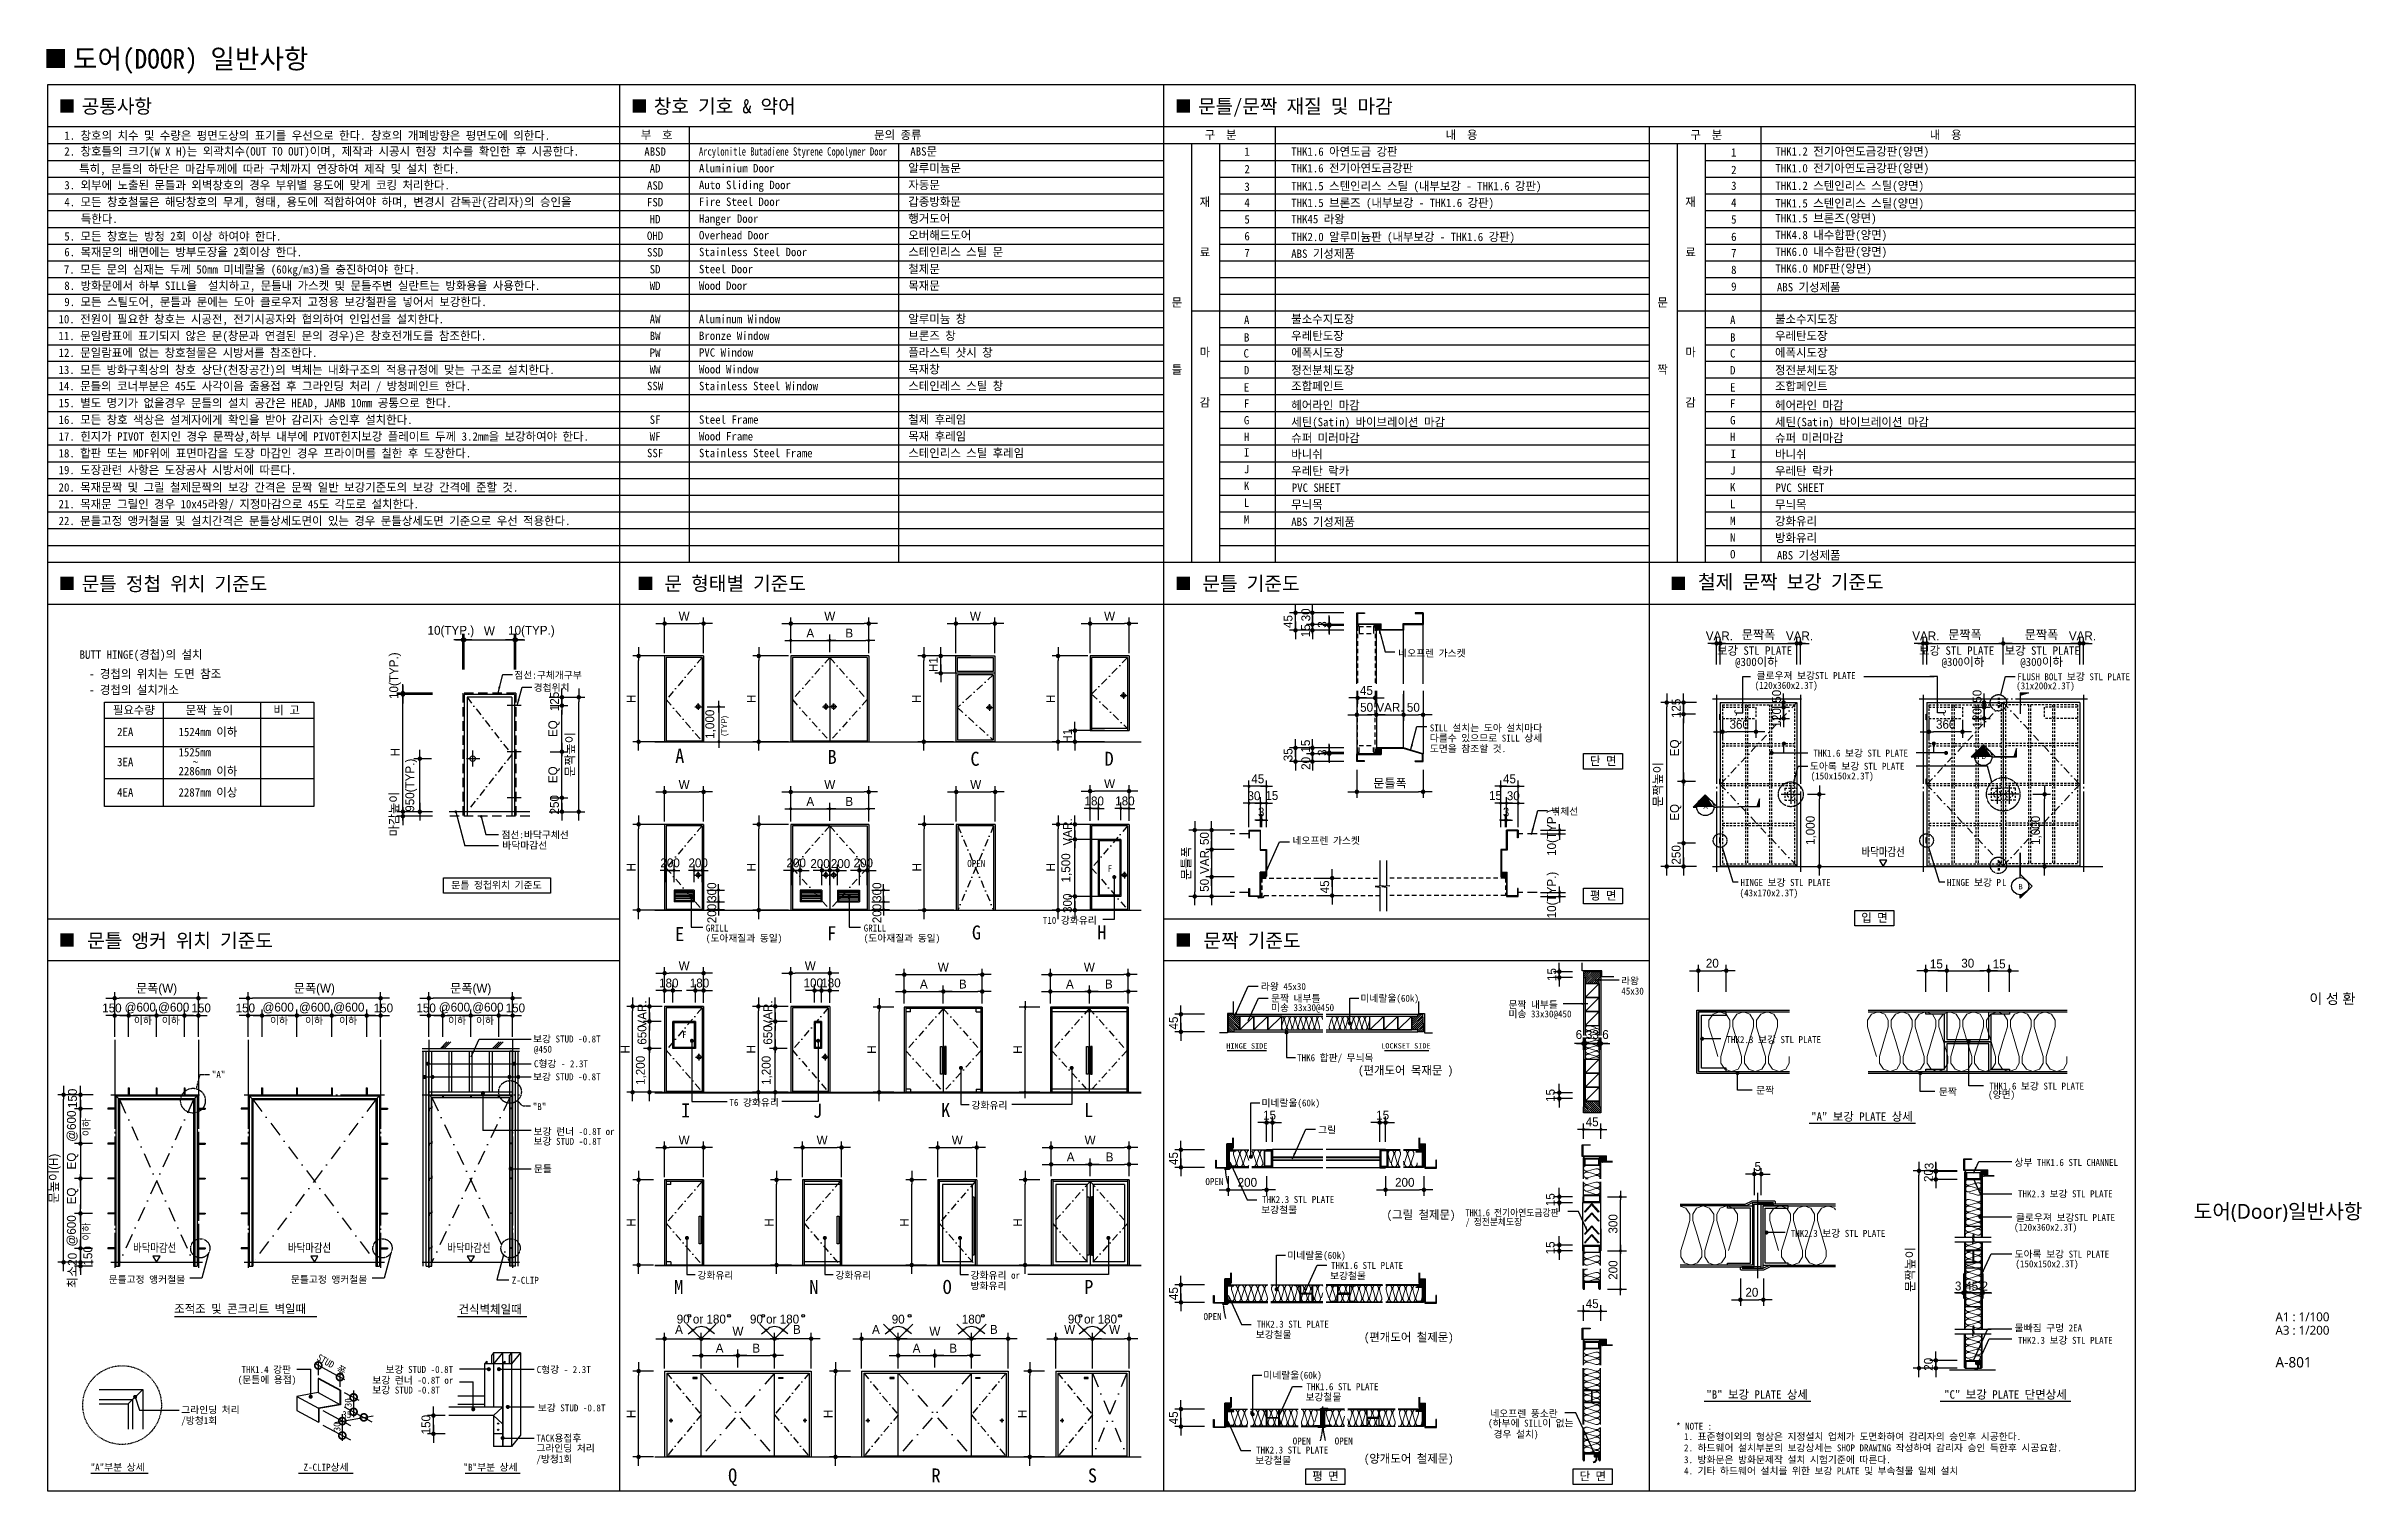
# Model space of a CAD drawing. Header units: millimetres. Extents: x 3752 to 81841, y 4485 to 53170.
import ezdxf
from ezdxf.enums import TextEntityAlignment as Align

# ---------------------------------------------------------------- set-up
doc = ezdxf.new("R2010")
doc.units = ezdxf.units.MM
doc.header["$LTSCALE"] = 50
for name, pattern in [('CEN', [62, 60, -1, 0, -1]), ('CENTER', [65, 60, -2, 1, -2]), ('DASHDOT', [1, 0.5, -0.25, 0, -0.25]), ('DASHED', [0.75, 0.5, -0.25]), ('HID', [5, 3, -2]), ('HIDDEN', [9.525, 6.35, -3.175]), ('HIDDEN2', [4.7625, 3.175, -1.5875])]:
    doc.linetypes.add(name, pattern=pattern)
for name, color, linetype in [('A-BORD-TEXT', 3, 'Continuous'), ('A-CNTL', 1, 'CENTER'), ('A-CONC-LIN1', 2, 'Continuous'), ('A-CUTL', 7, 'Continuous'), ('A-DIMS', 7, 'Continuous'), ('A-DWXK-OPEN', 1, 'CENTER'), ('A-DWXM-DOOR', 4, 'Continuous'), ('A-ELEV-LIN2', 7, 'Continuous'), ('A-ELEV-LIN3', 8, 'Continuous'), ('A-MKXS-LEAD', 7, 'Continuous'), ('A-MKXS-MAK1', 3, 'Continuous'), ('A-MKXS-MAK2', 3, 'Continuous'), ('A-MKXS-TEXT2', 7, 'Continuous'), ('A-WAXM', 3, 'Continuous'), ('A-XXXX-HATC', 8, 'Continuous'), ('A-XXXX-HID', 7, 'HID'), ('A-XXXX-OPEN', 1, 'DASHDOT'), ('A-XXXX-STL', 3, 'Continuous'), ('A-XXXX-SYMB', 7, 'Continuous'), ('A-XXXX-TABL', 7, 'Continuous'), ('A-XXXX-TXT2', 3, 'Continuous'), ('CEN1', 10, 'CEN'), ('DIM6', 6, 'Continuous'), ('DIMM', 7, 'Continuous'), ('ELE', 4, 'Continuous'), ('ELEV1', 7, 'Continuous'), ('FIN2', 6, 'Continuous'), ('SECT1', 5, 'Continuous')]:
    doc.layers.add(name, color=color, linetype=linetype)
doc.layers.add('A-XXXX-INSL2', color=8, linetype='Continuous', lineweight=18)
doc.styles.add('A.TESCO-돋움', font='')
doc.styles.get("Standard").update_dxf_attribs({"font": 'arial.ttf'})
doc.styles.add('돋움', font='')
doc.styles.add('돋움3', font='', dxfattribs={"width": 0.8})
doc.styles.add('돋움체', font='')
doc.styles.add('맑은 고딕', font='malgun.ttf')
doc.styles.add('맑은고딕', font='malgun.ttf')
doc.styles.get('A.TESCO-돋움').set_extended_font_data('Dotum')
doc.styles.get('돋움').set_extended_font_data('Dotum')
doc.styles.get('돋움3').set_extended_font_data('Dotum')
doc.styles.get('돋움체').set_extended_font_data('DotumChe')
doc.dimstyles.new('CDIM', dxfattribs={"dimscale": 100, "dimtxt": 3, "dimasz": 1, "dimexe": 2, "dimexo": 1, "dimgap": 1, "dimtad": 1, "dimdec": 0, "dimrnd": 0.5, "dimzin": 0, "dimdsep": 32, "dimtxsty": '돋움3', "dimblk1": '_CIDOT', "dimblk2": '_CIDOT', "dimsah": 1, "dimcen": 5.5, "dimclrd": 2, "dimclre": 2, "dimclrt": 7, "dimadec": 0, "dimazin": 0, "dimtfac": 1, "dimtdec": 0, "dimtix": 1, "dimtmove": 2, "dimatfit": 1, "dimldrblk": 'DOT', "dimfxl": 1, "dimtolj": 1, "dimtzin": 0, "dimlwd": -1, "dimarcsym": 0})

msp = doc.modelspace()

# ---------------------------------------------------------------- texts
at = {"layer": 'A-BORD-TEXT', "style": '맑은고딕'}
msp.add_text('이 성 환', height=350, dxfattribs=at).set_placement((81628.6, 20892.2), align=Align.RIGHT)
msp.add_text('도어(Door)일반사항', height=500, dxfattribs=at).set_placement((79020.7, 13898.4), align=Align.MIDDLE_CENTER)
for s, height, p in [('A1 : 1/100', 300, (78933.1, 10195)), ('A3 : 1/200', 300, (78933.1, 9741.5)), ('A-801', 350, (78933.1, 8637.9))]:
    msp.add_text(s, height=height, dxfattribs=at).set_placement(p)
at = {"layer": 'A-DIMS', "style": '돋움체'}
msp.add_text('35', height=235.32, dxfattribs=at).set_placement((13733.5, 6934.9))
for p in [(14049.3, 7296.3), (13672.3, 6484.2)]:
    msp.add_text('30', height=235.32, rotation=90, dxfattribs=at).set_placement(p)
at = {"layer": 'A-MKXS-TEXT2', "style": '맑은 고딕'}
for s, p in [('B', (69017.1, 29149.5)), ('A', (59639, 27461.3)), ('B', (70258.1, 24755.4))]:
    msp.add_text(s, height=173.7, dxfattribs=at).set_placement(p)
at = {"layer": 'A-XXXX-TXT2', "style": '돋움체'}
for s, height, p in [('도어(DOOR) 일반사항', 658.902, (4649.7, 52420.7)), ('공통사항', 473.16, (4943.3, 50912.6)), ('창호 기호 & 약어', 473.16, (24239.7, 50912.6)), ('문틀/문짝 재질 및 마감', 473.16, (42592.3, 50912.6)), ('1. 창호의 치수 및 수량은 평면도상의 표기를 우선으로 한다. 창호의 개폐방향은 평면도에 의한다.', 282.386, (4359.2, 50021.1)), ('2. 창호틀의 크기(W X H)는 외곽치수(OUT TO OUT)이며, 제작과 시공시 현장 치수를 확인한 후 시공한다.', 282.386, (4359.2, 49488.8)), ('특히, 문틀의 하단은 마감두께에 따라 구체까지 연장하여 제작 및 설치 한다.', 282.386, (4859.4, 48895.9)), ('Aluminium Door', 282.386, (25762.9, 48921.6)), ('알루미늄문', 282.39, (32822.5, 48921.6)), ('ABS문', 282.39, (32890.8, 49486.4)), ('1', 282.4, (44158.1, 49481.9)), ('THK1.6 전기아연도금강판', 282.386, (45735.1, 48921.6)), ('THK1.6 아연도금 강판', 282.386, (45738, 49481.9)), ('1', 282.4, (60573.6, 49455.7)), ('THK1.2 전기아연도금강판(양면)', 282.386, (62065.6, 49486.4)), ('THK1.0 전기아연도금강판(양면)', 282.386, (62065.6, 48921.6)), ('3. 외부에 노출된 문틀과 외벽창호의 경우 부위별 용도에 맞게 코킹 처리한다.', 282.386, (4359.2, 48349.9)), ('Auto Sliding Door', 282.386, (25762.9, 48356.9)), ('자동문', 282.39, (32822.5, 48356.9)), ('3', 282.4, (44158.1, 48299)), ('2', 282.4, (44158.1, 48890.4)), ('THK1.5 스텐인리스 스틸 (내부보강 - THK1.6 강판)', 282.386, (45738, 48318)), ('3', 282.4, (60573.6, 48329.7)), ('2', 282.4, (60573.6, 48864.2)), ('THK1.2 스텐인리스 스틸(양면)', 282.386, (62065.9, 48329.7)), ('4. 모든 창호철물은 해당창호의 무게, 형태, 용도에 적합하여야 하며, 변경시 감독관(감리자)의 승인을', 282.386, (4359.2, 47781.6)), ('Fire Steel Door', 282.386, (25762.9, 47792.1)), ('갑종방화문', 282.39, (32822.5, 47792.1)), ('재', 282.4, (42648.1, 47783)), ('4', 282.4, (44158.1, 47760.1)), ('THK1.5 브론즈 (내부보강 - THK1.6 강판)', 282.386, (45738, 47753.2)), ('재', 282.4, (59027.7, 47783)), ('4', 282.4, (60573.6, 47759.3)), ('THK1.5 스텐인리스 스틸(양면)', 282.386, (62065.9, 47738.2)), ('5. 모든 창호는 방청 2회 이상 하여야 한다.', 282.386, (4358, 46623.9)), ('득한다.', 282.39, (4915.1, 47216.9)), ('Overhead Door', 282.386, (25762.9, 46662.5)), ('Hanger Door', 282.386, (25762.9, 47220.9)), ('행거도어', 282.39, (32822.5, 47220.9)), ('오버해드도어', 282.39, (32822.5, 46662.5)), ('5', 282.4, (44158.1, 47195.3)), ('6', 282.4, (44158.1, 46630.5)), ('THK45 라왕', 282.39, (45738, 47205.6)), ('THK2.0 알루미늄판 (내부보강 - THK1.6 강판)', 282.386, (45738, 46605.1)), ('5', 282.4, (60573.6, 47194.5)), ('6', 282.4, (60573.6, 46608.7)), ('THK1.5 브론즈(양면)', 282.386, (62066.2, 47235.3)), ('THK4.8 내수합판(양면)', 282.386, (62066.2, 46670.5)), ('6. 목재문의 배면에는 방부도장을 2회이상 한다. ', 282.386, (4358, 46095.6)), ('Stainless Steel Door', 282.386, (25762.9, 46097.8)), ('스테인리스 스틸 문', 282.39, (32822.5, 46097.8)), ('료', 282.4, (42648.1, 46088.7)), ('7', 282.4, (44158.1, 46065.8)), ('ABS 기성제품', 282.39, (45738, 46040.3)), ('료', 282.4, (59027.7, 46088.7)), ('7', 282.4, (60573.6, 46061.5)), ('THK6.0 내수합판(양면)', 282.386, (62066.2, 46105.7)), ('Steel Door', 282.39, (25762.9, 45521.4)), ('철제문', 282.39, (32822.5, 45521.4)), ('8', 282.4, (60573.6, 45496.7)), ('THK6.0 MDF판(양면)', 282.386, (62066.2, 45541)), ('8. 방화문에서 하부 SILL을  설치하고, 문틀내 가스켓 및 문틀주변 실란트는 방화용을 사용한다.', 282.386, (4358, 44960.7)), ('Wood Door', 282.39, (25762.9, 44962.4)), ('목재문', 282.39, (32822.5, 44962.4)), ('문', 282.4, (41706.8, 44394.3)), ('문', 282.4, (58086.4, 44394.3)), ('9', 282.4, (60573.6, 44932)), ('ABS 기성제품', 282.39, (62117.7, 44910.8)), ('Aluminum Window', 282.386, (25762.9, 43838.7)), ('알루미늄 창', 282.39, (32822.5, 43838.7)), ('A', 282.4, (44144.8, 43807.9)), ('불소수지도장', 282.39, (45738, 43834.1)), ('A', 282.4, (60538.1, 43807.9)), ('불소수지도장', 282.39, (62055.2, 43834.1)), ('PVC Window', 282.39, (25762.9, 42709.1)), ('Bronze Window', 282.386, (25762.9, 43273.9)), ('브론즈 창', 282.39, (32822.5, 43273.9)), ('플라스틱 샷시 창', 282.39, (32822.5, 42709.1)), ('마', 282.4, (42648.1, 42718.1)), ('C', 282.4, (44129.3, 42680.3)), ('B', 282.4, (44144.8, 43216.5)), ('우레탄도장', 282.39, (45738, 43269.4)), ('에폭시도장', 282.39, (45738, 42704.6)), ('마', 282.4, (59027.7, 42718.1)), ('C', 282.4, (60536.9, 42680.3)), ('B', 282.4, (60538.1, 43216.5)), ('우레탄도장', 282.39, (62055.2, 43269.4)), ('에폭시도장', 282.39, (62055.2, 42704.6)), ('Wood Window', 282.386, (25762.9, 42144.4)), ('목재창', 282.39, (32822.5, 42144.4)), ('틀', 282.4, (41706.8, 42135.3)), ('D', 282.4, (44140.2, 42109.5)), ('정전분체도장', 282.39, (45738, 42113.1)), ('짝', 282.4, (58086.4, 42135.3)), ('D', 282.4, (60536.9, 42109.5)), ('정전분체도장', 282.39, (62055.2, 42113.1)), ('14. 문틀의 코너부분은 45도 사각이음 줄용접 후 그라인딩 처리 / 방청페인트 한다.', 282.386, (4162.8, 41576.4)), ('Stainless Steel Window', 282.386, (25762.9, 41579.6)), ('스테인레스 스틸 창', 282.39, (32822.5, 41579.6)), ('E', 282.4, (44141.3, 41531.9)), ('조합페인트', 282.39, (45738, 41575)), ('E', 282.4, (60538, 41531.9)), ('조합페인트', 282.39, (62055.2, 41575)), ('15. 별도 명기가 없을경우 문틀의 설치 공간은 HEAD, JAMB 10mm 공통으로 한다.', 282.386, (4164.7, 41006.2)), ('16. 모든 창호 색상은 설계자에게 확인을 받아 감리자 승인후 설치한다.', 282.386, (4165.2, 40442.6)), ('Steel Frame', 282.386, (25762.9, 40450)), ('철제 후레임', 282.39, (32822.5, 40450)), ('감', 282.4, (42648.1, 41023.8)), ('G', 282.4, (44141.3, 40426.7)), ('F', 282.4, (44141.3, 40991.4)), ('세틴(Satin) 바이브레이션 마감', 282.386, (45738, 40365.5)), ('헤어라인 마감', 282.39, (45738, 40930.2)), ('감', 282.4, (59027.7, 41023.8)), ('G', 282.4, (60538, 40426.7)), ('F', 282.4, (60538, 40991.4)), ('세틴(Satin) 바이브레이션 마감', 282.386, (62055.2, 40365.5)), ('헤어라인 마감', 282.39, (62055.2, 40930.2)), ('17. 힌지가 PIVOT 힌지인 경우 문짝상,하부 내부에 PIVOT힌지보강 플레이트 두께 3.2mm을 보강하여야 한다.', 282.386, (4165.2, 39877.8)), ('Wood Frame', 282.39, (25762.9, 39885.3)), ('목재 후레임', 282.39, (32822.5, 39885.3)), ('H', 282.4, (44141.3, 39861.9)), ('슈퍼 미러마감', 282.39, (45738, 39827.4)), ('H', 282.4, (60538, 39861.9)), ('슈퍼 미러마감', 282.39, (62055.2, 39827.4)), ('18. 합판 또는 MDF위에 표면마감을 도장 마감인 경우 프라이머를 칠한 후 도장한다.', 282.386, (4165.2, 39313)), ('19. 도장관련 사항은 도장공사 시방서에 따른다.', 282.386, (4165.2, 38748.2)), ('Stainless Steel Frame', 282.386, (25762.9, 39320.5)), ('스테인리스 스틸 후레임', 282.386, (32822.5, 39320.5)), ('J', 282.4, (44141.3, 38777)), ('I', 282.4, (44141.3, 39341.8)), ('바니쉬', 282.39, (45738, 39282.1)), ('I', 282.4, (60557.5, 39297.1)), ('바니쉬', 282.39, (62055.2, 39282.1)), ('20. 목재문짝 및 그릴 철제문짝의 보강 간격은 문짝 일반 보강기준도의 보강 간격에 준할 것.', 282.386, (4165.6, 38162.5)), ('K', 282.4, (44141.3, 38212.2)), ('우레탄 락카', 282.39, (45738, 38717.3)), ('PVC SHEET', 282.39, (45756.5, 38152.5)), ('J', 282.4, (60538, 38732.4)), ('K', 282.4, (60538, 38167.6)), ('우레탄 락카', 282.39, (62055.2, 38717.3)), ('PVC SHEET', 282.39, (62070.4, 38152.5)), ('21. 목재문 그릴인 경우 10x45라왕/ 지정마감으로 45도 각도로 설치한다.', 282.386, (4165.6, 37598.2)), ('L', 282.4, (44141.3, 37647.4)), ('무늬목', 282.39, (45738, 37587.8)), ('L', 282.4, (60538, 37602.8)), ('무늬목', 282.39, (62055.2, 37587.8)), ('22. 문틀고정 앵커철물 및 설치간격은 문틀상세도면이 있는 경우 문틀상세도면 기준으로 우선 적용한다.', 282.386, (4165.6, 37033.4)), ('M', 282.4, (44141.3, 37082.7)), ('ABS 기성제품', 282.39, (45738, 37004)), ('M', 282.4, (60538, 37038)), ('N', 282.4, (60538, 36473.3)), ('강화유리', 282.39, (62052.3, 37024.6)), ('방화유리', 282.39, (62052.3, 36459.8)), ('O', 282.4, (60538, 35908.5)), ('ABS 기성제품', 282.39, (62117.7, 35874.4)), ('문틀 정첩 위치 기준도', 473.16, (4943.3, 34816.6)), ('문 형태별 기준도', 473.16, (24602.1, 34826.4)), ('문틀 기준도', 473.16, (42742.4, 34826.4)), ('철제 문짝 보강 기준도', 473.16, (59458.9, 34879.3)), ('BUTT HINGE(경첩)의 설치', 282.386, (4874.5, 32525.2)), ('네오프렌 가스켓', 235.32, (49344.7, 32597.6)), ('보강 STL PLATE', 282.386, (60096.7, 32661.1)), ('보강 STL PLATE', 282.386, (66912.7, 32661.1)), ('보강 STL PLATE', 282.386, (69796.6, 32661.1)), ('- 경첩의 위치는 도면 참조', 282.386, (5193.1, 31876)), ('점선:구체개구부', 235.32, (19536.8, 31858.5)), ('@300이하', 282.39, (60708.5, 32280.4)), ('@300이하', 282.39, (67671.9, 32280.4)), ('FLUSH BOLT 보강 STL PLATE', 235.322, (70226.6, 31802.6)), ('@300이하', 282.39, (70326.6, 32280.4)), ('- 경첩의 설치개소', 282.39, (5193.1, 31335.1)), ('경첩위치', 235.32, (20187.1, 31437.9)), ('(120x360x2.3T)', 235.322, (61368.5, 31513.1)), ('(31x200x2.3T)', 235.322, (70188.3, 31497.5)), ('필요수량', 282.39, (5997.1, 30656.6)), ('문짝 높이', 282.39, (8450.1, 30656.6)), ('비 고', 282.39, (11409.1, 30656.6)), ('2EA', 282.39, (6139.3, 29919.9)), ('1524mm 이하', 282.39, (8209.1, 29919.9)), ('SILL 설치는 도아 설치마다', 235.322, (50411.2, 30078.1)), ('다를수 있으므로 SILL 상세', 235.322, (50411.2, 29735.5)), ('3EA', 282.39, (6139.3, 28906.3)), ('2286mm 이하', 282.39, (8209.1, 28600.1)), ('1525mm', 282.39, (8209.1, 29235.6)), ('~', 282.4, (8690.7, 28909.3)), ('A', 473.2, (24961.9, 29018)), ('B', 473.2, (30102.8, 28982)), ('C', 473.2, (34919.1, 28918.5)), ('D', 473.2, (39444.7, 28920.3)), ('도면을 참조할 것.', 235.32, (50411.2, 29379.7)), ('단 면', 282.39, (55813.3, 28940.2)), ('도아록 보강 STL PLATE ', 235.322, (63229.6, 28784.8)), ('4EA', 282.39, (6139.3, 27882.2)), ('2287mm 이상', 282.39, (8209.1, 27882.2)), ('(150x150x2.3T)', 235.322, (63255.3, 28458.1)), ('벽체선', 235.32, (54508.6, 27268.8)), ('점선:바닥구체선', 235.32, (19100.7, 26475.4)), ('바닥마감선', 235.32, (19131.3, 26120.9)), ('네오프렌 가스켓', 235.32, (45780, 26282.8)), ('문틀 정첩위치 기준도', 236.58, (17410.6, 24779.7)), ('OPEN', 235.32, (34810.9, 25508.3)), ('F', 225.9, (39547.9, 25340.6)), ('HINGE 보강 STL PLATE', 235.322, (60889.6, 24868.8)), ('HINGE 보강 P', 235.32, (67853, 24868.8)), ('L', 235.3, (69707.8, 24868.8)), ('평 면', 282.39, (55813.3, 24405.1)), ('(43x170x2.3T)', 235.322, (60857.6, 24516.9)), ('E', 473.2, (24961.9, 23012.1)), ('GRILL', 235.32, (25993.4, 23332.5)), ('F', 473.2, (30086.9, 23039.9)), ('GRILL', 235.32, (31319.6, 23332.5)), ('G', 473.2, (34968.8, 23062.4)), ('T10 강화유리', 235.32, (37359.7, 23590.1)), ('H', 473.2, (39200, 23065)), ('입 면', 282.39, (64962.6, 23655.7)), ('문틀 앵커 위치 기준도', 473.16, (5131.2, 22788.7)), ('(도아재질과 동일)', 235.32, (25995.2, 22990.6)), ('(도아재질과 동일)', 235.32, (31321.4, 22990.6)), ('문짝 기준도', 473.16, (42780.3, 22788.7)), ('라왕 45x30', 235.32, (44714.3, 21360.6)), ('문짝 내부틀', 235.32, (45056.8, 20961.3)), ('미네랄울(60k)', 235.32, (48072.3, 20965.4)), ('45x30', 235.32, (56868.5, 21206.6)), ('라왕', 235.32, (56861.3, 21551.7)), ('이하', 235.32, (6706, 20209)), ('이하', 235.32, (7647.3, 20209)), ('이하', 235.32, (11298.2, 20209)), ('이하', 235.32, (12478.6, 20209)), ('이하', 235.32, (13628.4, 20209)), ('이하', 235.32, (17302.3, 20209)), ('이하', 235.32, (18243.6, 20209)), ('미송 33x30@450', 235.322, (45056.8, 20649.7)), ('문짝 내부틀', 235.32, (53064.3, 20749.5)), ('미송 33x30@450', 235.322, (53064.3, 20437.9)), ('보강 STUD -0.8T', 235.322, (20166.8, 19592.6, 0)), ('F', 225.9, (25199, 19738.4)), ('@450', 235.32, (20197.4, 19249.1, 0)), ('C형강 - 2.3T', 235.32, (20197.4, 18757)), ('THK6 합판/ 무늬목', 235.322, (45936, 18960.8, 0)), ('(편개도어 목재문 )', 282.386, (47992.1, 18511.8)), ('"A"', 235.32, (9333.7, 18392.4)), ('보강 STUD -0.8T', 235.322, (20166.8, 18317.4)), ('"B"', 235.32, (20158.1, 17311.4)), ('I', 473.2, (25162.5, 17066.8)), ('T6 강화유리', 235.32, (26790, 17453.2)), ('J', 473.2, (29610.1, 17055.6)), ('K', 473.2, (33931, 17075.3)), ('강화유리', 235.32, (34955.2, 17358.5)), ('L', 473.2, (38757.2, 17075.3)), ('미네랄울(60k)', 235.32, (44734.5, 17437.1)), ('보강 런너 -0.8T or', 235.322, (20186.1, 16472.5)), ('보강 STUD -0.8T', 235.322, (20186.1, 16142.1)), ('상부 THK1.6 STL CHANNEL', 235.322, (70127.2, 15431.9)), ('문틀', 235.32, (20197.4, 15216.3)), ('보강철물 ', 235.32, (44725.1, 13831.8)), ('(그릴 철제문)', 282.39, (48956, 13645.1)), ('(120x360x2.3T)', 235.322, (70116.8, 13247.4)), ('미네랄울(60k)', 235.32, (45603.3, 12299.6)), ('도아록 보강 STL PLATE ', 235.322, (70136.8, 12341)), ('문틀고정 앵커철물', 235.32, (5856.4, 11486)), ('문틀고정 앵커철물', 235.32, (12001.7, 11486)), ('강화유리', 235.32, (25712.7, 11626.7)), ('강화유리', 235.32, (30365.1, 11626.7)), ('강화유리 or', 235.32, (34923.8, 11626.7)), ('보강철물 ', 235.32, (47046.8, 11609.9)), ('(150x150x2.3T)', 235.322, (70162.5, 12014.3)), ('Z-CLIP', 235.32, (19450.5, 11458.5)), ('M', 473.2, (24926.3, 11116.2)), ('N', 473.2, (29485, 11116.2)), ('O', 473.2, (33981.9, 11116.2)), ('방화유리', 235.32, (34923.8, 11269.5)), ('P', 473.2, (38756.6, 11116.2)), ('조적조 및 콘크리트 벽일때', 282.386, (8065.2, 10473.1)), ('건식벽체일때', 282.39, (17654, 10458)), ('보강철물 ', 235.32, (44540.6, 9629.4)), ('(편개도어 철제문)', 282.39, (48188.8, 9517)), ('물빠짐 구멍 2EA', 235.32, (70136.6, 9852)), ('THK1.4 강판', 235.32, (10336, 8449.9)), ('보강 STUD -0.8T', 235.322, (15193.5, 8453.6)), ('C형강 - 2.3T', 235.32, (20291.5, 8450.3)), ('(문틀에 용접)', 235.32, (10209.9, 8107.7)), ('보강 런너 -0.8T or', 235.322, (14746.9, 8088.4)), ('보강 STUD -0.8T', 235.322, (14746.9, 7758)), ('미네랄울(60k)', 235.32, (44796.6, 8259.1)), ('그라인딩 처리', 235.32, (8302.9, 7091)), ('보강 STUD -0.8T', 235.322, (20329.6, 7157.5)), ('보강철물 ', 235.32, (46216.6, 7521.8)), ('네오프렌 풍소란', 235.32, (52451.9, 6969.7)), ('/방청1회', 235.32, (8302.9, 6732.4)), ('TACK용접후', 235.32, (20279.8, 6140.5)), ('(하부에 SILL이 없는', 235.322, (52377.8, 6645.3)), ('경우 설치)', 235.32, (52561.3, 6273.5)), ('1. 표준형이외의 형상은 지정설치 업체가 도면화하여 감리자의 승인후 시공한다.', 235.322, (58985.5, 6191.3)), ('/방청1회', 235.32, (20279.8, 5432.2)), ('그라인딩 처리', 235.32, (20279.8, 5801.6)), ('보강철물 ', 235.32, (44521.3, 5387)), ('(양개도어 철제문)', 282.39, (48188.8, 5424.3)), ('3. 방화문은 방화문제작 설치 시험기준에 따른다. ', 235.322, (58985.4, 5411.8)), ('2. 하드웨어 설치부분의 보강상세는 SHOP DRAWING 작성하여 감리자 승인 득한후 시공요함. ', 235.322, (58985.8, 5809.1)), ('"A"부분 상세', 235.32, (5246.8, 5157.2)), ('Z-CLIP상세', 235.32, (12426.5, 5157.2)), ('"B"부분 상세', 235.32, (17822.4, 5157.2)), ('Q', 473.2, (26746.5, 4761.2)), ('R', 473.2, (33606.6, 4761.2)), ('S', 473.2, (38882.1, 4761.2)), ('평 면', 282.39, (46447, 4833.8)), ('단 면', 282.39, (55463.1, 4833.8)), ('4. 기타 하드웨어 설치를 위한 보강 PLATE 및 부속철물 일체 설치', 235.322, (58985.4, 5033.9))]:
    msp.add_text(s, height=height, dxfattribs=at).set_placement(p)
for s, p in [('부  호', (24338.2, 50044.5)), ('문의 종류', (32468.7, 50044.5)), ('구  분', (43354.1, 50044.5)), ('내  용', (51483, 50044.5)), ('구  분', (59733.8, 50044.5)), ('내  용', (67810.3, 50044.5)), ('ABSD', (24283.8, 49481)), ('AD', (24283.8, 48916.3)), ('ASD', (24283.8, 48339.6)), ('FSD', (24283.8, 47774.8)), ('OHD', (24283.8, 46645.3)), ('HD', (24283.8, 47203.6)), ('SSD', (24283.8, 46085.8)), ('SD', (24283.8, 45516)), ('WD', (24283.8, 44957.1)), ('AW', (24283.8, 43838.7)), ('PW', (24283.8, 42703.8)), ('BW', (24283.8, 43268.5)), ('WW', (24283.8, 42139)), ('SSW', (24283.8, 41579.6)), ('SF', (24283.8, 40444.7)), ('WF', (24283.8, 39879.9)), ('SSF', (24283.8, 39320.5))]:
    msp.add_text(s, height=282.39, dxfattribs=at).set_placement(p, align=Align.CENTER)
at = {"layer": 'A-XXXX-TXT2'}
for s, height, style, width, p in [('Arcylonitle Butadiene Styrene Copolymer Door', 282.386, '돋움체', 0.79, (25762.9, 49486.4)), ('바닥마감선', 282.39, 'A.TESCO-돋움', 0.8, (64975, 25876.5)), ('THK1.6 전기아연도금강판', 235.322, '돋움체', 0.9, (51618.2, 13735.9)), ('/ 정전분체도장', 235.32, '돋움체', 0.9, (51618.2, 13427.1)), ('바닥마감선', 282.39, 'A.TESCO-돋움', 0.8, (6676.9, 12534.4)), ('바닥마감선', 282.39, 'A.TESCO-돋움', 0.8, (11901.8, 12534.4)), ('바닥마감선', 282.39, 'A.TESCO-돋움', 0.8, (17279.1, 12534.4))]:
    msp.add_text(s, height=height, dxfattribs=dict(at, style=style, width=width)).set_placement(p)
at = {"layer": 'A-XXXX-TXT2', "style": '돋움체'}
for s, p in [('7. 모든 문의 심재는 두께 50mm 미네랄울 (60kg/m3)을 충진하여야 한다.', (4343.7, 45650.6)), ('9. 모든 스틸도어, 문틀과 문에는 도아 클로우저 고정용 보강철판을 넣어서 보강한다. ', (4358.2, 44556)), ('10. 전원이 필요한 창호는 시공전, 전기시공자와 협의하여 인입선을 설치한다.', (4162.7, 43974.4)), ('11. 문일람표에 표기되지 않은 문(창문과 연결된 문의 경우)은 창호전개도를 참조한다.', (4161.2, 43409)), ('12. 문일람표에 없는 창호철물은 시방서를 참조한다.', (4165.6, 42842.5)), ('13. 모든 방화구획상의 창호 상단(천장공간)의 벽체는 내화구조의 적용규정에 맞는 구조로 설치한다.', (4161.9, 42266.7))]:
    msp.add_text(s, height=282.386, dxfattribs=at).set_placement(p, align=Align.MIDDLE_LEFT)
for s, height, p in [('클로우져 보강STL PLATE', 235.322, (63102.5, 31964.3)), ('THK1.6 보강 STL PLATE', 235.322, (64945.5, 29351.2)), ('THK2.3 보강 STL PLATE', 235.322, (62011.1, 19694.5)), ('문짝', 235.32, (61721.6, 17989)), ('문짝', 235.32, (67884.3, 17939.2)), ('(양면)', 235.32, (69696.7, 17825.6)), ('THK1.6 보강 STL PLATE', 235.322, (70880.4, 18127.7)), ('"A" 보강 PLATE 상세', 282.386, (64986.3, 17101)), ('그릴', 235.32, (46949.1, 16652.4)), ('OPEN', 235.32, (43147.3, 14904.8)), ('THK2.3 STL PLATE', 235.322, (45973.4, 14299.7)), ('THK2.3 보강 STL PLATE', 235.322, (71844.2, 14495.8)), ('THK2.3 보강 STL PLATE', 235.322, (64179.8, 13162.4)), ('클로우져 보강STL PLATE', 235.322, (71850.8, 13698.7)), ('THK1.6 STL PLATE', 235.322, (48295.1, 12077.8)), ('OPEN', 235.32, (43084.9, 10352.4)), ('THK2.3 STL PLATE', 235.322, (45788.9, 10097.3)), ('THK2.3 보강 STL PLATE', 235.322, (71844.2, 9558.7)), ('THK1.6 STL PLATE', 235.322, (47464.9, 7989.7)), ('"B" 보강 PLATE 상세', 282.386, (61450.3, 7734.2)), ('"C" 보강 PLATE 단면상세', 282.386, (69825.4, 7734.2)), ('OPEN', 235.32, (46091.9, 6158.8)), ('OPEN', 235.32, (47508.4, 6158.8)), ('* NOTE :', 235.32, (59326.6, 6662.5)), ('THK2.3 STL PLATE', 235.322, (45769.6, 5854.9))]:
    msp.add_text(s, height=height, dxfattribs=at).set_placement(p, align=Align.MIDDLE)
for s, height, p in [('HINGE SIDE', 177.44, (44242, 19475.5)), ('LOCKSET SIDE', 177.435, (49606.2, 19479.7))]:
    msp.add_text(s, height=height, dxfattribs=at).set_placement(p, align=Align.MIDDLE_CENTER)
for s, rotation, p in [('이하', 90, (5219.1, 16435.5)), ('이하', 90, (5219.1, 12913.4)), ('STUD 폭', 329.987562, (12851.8, 8903.4))]:
    msp.add_text(s, height=235.32, rotation=rotation, dxfattribs=at).set_placement(p)
at = {"layer": 'DIMM', "width": 0.95}
msp.add_text('(TYP)', height=197.15, rotation=90, dxfattribs=at).set_placement((26710.1, 29921.5))

# ---------------------------------------------------------------- blocks, each defined once
blk = doc.blocks.new('GASKET')
h = blk.add_hatch()
h.set_pattern_fill('ANSI37', color=256, scale=50, style=0)
h.set_pattern_definition([(315, (-150937.963, 13942.2266), (-4.64038825, -4.64038825), []), (225, (-150937.963, 13942.2266), (-4.64038825, 4.64038825), [])])
h.paths.add_polyline_path([(99, -69, 0.470403), (133, 23, -0.379165), (99, -25, 0.267404), (102, 36, 0.292763), (92, 42), (10, 42, 0.414214), (-1, 31), (-1, -67, 0.443543), (11, -77)])
edge = h.paths.add_edge_path(flags=16)
edge.add_ellipse((76, -6), major_axis=(0, 22.8), ratio=0.667106, start_angle=0, end_angle=360, ccw=False)
edge = h.paths.add_edge_path(flags=16)
edge.add_ellipse((26, -6), major_axis=(0, 22.8), ratio=0.667106, start_angle=0, end_angle=360, ccw=False)
for p, q in [((-1, -67), (-1, 31)), ((10, 42), (92, 42)), ((99, -69), (11, -77))]:
    blk.add_line(p, q)
for centre, radius, start, end in [((10, 31), 10.5, 90, 180), ((92, 31), 10.5, 24.72761, 90), ((48, 8), 60.9, 327.06573, 26.94921), ((89, 18), 44.4, 283.02722, 6.08701), ((78, -9), 63.3, 289.12223, 29.89191), ((10, -67), 10.5, 180, 275.67742)]:
    blk.add_arc(centre, radius, start, end)
at = {"extrusion": (0, 0, -1)}
for centre in [(26, -6), (76, -6)]:
    blk.add_ellipse(centre, major_axis=(0, 22.8), ratio=0.667106, start_param=3.141593, end_param=9.424778, dxfattribs=at)
blk = doc.blocks.new('_DotSmall')
at = {"color": 0, "linetype": 'ByBlock', "const_width": 0.5}
blk.add_lwpolyline([(-0.0625, 0, 1), (0.0625, 0, 1)], format="xyb", close=True, dxfattribs=at)
blk = doc.blocks.new('_CIDOT')
at = {"color": 0, "linetype": 'ByBlock'}
blk.add_line((2, 0), (-1, 0), dxfattribs=at)
at = {"color": 0, "linetype": 'ByBlock', "const_width": 0.5}
blk.add_lwpolyline([(-0.25, 0, 1), (0.25, 0, 1)], format="xyb", close=True, dxfattribs=at)
blk = doc.blocks.new('*D6')
at = {"layer": 'A-DIMS', "lineweight": -2, "transparency": 16777216}
for p, q in [((24606, 32713), (24606, 33913)), ((25920, 32713), (25920, 33913))]:
    blk.add_line(p, q, dxfattribs=at)
at = {"layer": 'A-DIMS', "transparency": 16777216}
blk.add_line((24756, 33713), (25770, 33713), dxfattribs=at)
at = {"layer": 'A-DIMS', "transparency": 16777216, "xscale": 150, "yscale": 150, "zscale": 150, "rotation": 180}
blk.add_blockref('_CIDOT', (24606, 33713), dxfattribs=at)
at = {"layer": 'A-DIMS', "transparency": 16777216, "xscale": 150, "yscale": 150, "zscale": 150}
blk.add_blockref('_CIDOT', (25920, 33713), dxfattribs=at)
at = {"layer": 'A-DIMS', "color": 3, "transparency": 16777216, "insert": (25263, 33963), "char_height": 300, "attachment_point": 5, "style": '돋움'}
blk.add_mtext('\\A1;W', dxfattribs=at)
blk = doc.blocks.new('_Dot')
at = {"color": 0, "linetype": 'ByBlock', "lineweight": -2}
blk.add_line((-0.5, 0), (-1, 0), dxfattribs=at)
at = {"color": 0, "linetype": 'ByBlock', "const_width": 0.5}
blk.add_lwpolyline([(-0.25, 0, 1), (0.25, 0, 1)], format="xyb", close=True, dxfattribs=at)
blk = doc.blocks.new('*D7')
at = {"layer": 'A-DIMS', "lineweight": -2, "transparency": 16777216}
for p, q in [((28860, 32744), (28860, 33344)), ((30175, 32744), (30175, 33344))]:
    blk.add_line(p, q, dxfattribs=at)
at = {"layer": 'A-DIMS', "transparency": 16777216}
blk.add_line((28960, 33144), (30075, 33144), dxfattribs=at)
at = {"layer": 'A-DIMS', "transparency": 16777216, "xscale": 100, "yscale": 100, "zscale": 100, "rotation": 180}
blk.add_blockref('_CIDOT', (28860, 33144), dxfattribs=at)
at = {"layer": 'A-DIMS', "transparency": 16777216, "xscale": 100, "yscale": 100, "zscale": 100}
blk.add_blockref('_CIDOT', (30175, 33144), dxfattribs=at)
at = {"layer": 'A-DIMS', "color": 3, "transparency": 16777216, "insert": (29517, 33394), "char_height": 300, "attachment_point": 5, "style": '돋움'}
blk.add_mtext('\\A1;A', dxfattribs=at)
blk = doc.blocks.new('*D8')
at = {"layer": 'A-DIMS', "lineweight": -2, "transparency": 16777216}
for p, q in [((30175, 32744), (30175, 33344)), ((31489, 32744), (31489, 33344))]:
    blk.add_line(p, q, dxfattribs=at)
at = {"layer": 'A-DIMS', "transparency": 16777216}
blk.add_line((30275, 33144), (31389, 33144), dxfattribs=at)
at = {"layer": 'A-DIMS', "transparency": 16777216, "xscale": 100, "yscale": 100, "zscale": 100, "rotation": 180}
blk.add_blockref('_CIDOT', (30175, 33144), dxfattribs=at)
at = {"layer": 'A-DIMS', "transparency": 16777216, "xscale": 100, "yscale": 100, "zscale": 100}
blk.add_blockref('_CIDOT', (31489, 33144), dxfattribs=at)
at = {"layer": 'A-DIMS', "color": 3, "transparency": 16777216, "insert": (30832, 33394), "char_height": 300, "attachment_point": 5, "style": '돋움'}
blk.add_mtext('\\A1;B', dxfattribs=at)
blk = doc.blocks.new('*D9')
at = {"layer": 'A-DIMS', "lineweight": -2, "transparency": 16777216}
for p, q in [((28860, 32713), (28860, 33913)), ((31489, 32713), (31489, 33913))]:
    blk.add_line(p, q, dxfattribs=at)
at = {"layer": 'A-DIMS', "transparency": 16777216}
blk.add_line((29010, 33713), (31339, 33713), dxfattribs=at)
at = {"layer": 'A-DIMS', "transparency": 16777216, "xscale": 150, "yscale": 150, "zscale": 150, "rotation": 180}
blk.add_blockref('_CIDOT', (28860, 33713), dxfattribs=at)
at = {"layer": 'A-DIMS', "transparency": 16777216, "xscale": 150, "yscale": 150, "zscale": 150}
blk.add_blockref('_CIDOT', (31489, 33713), dxfattribs=at)
at = {"layer": 'A-DIMS', "color": 3, "transparency": 16777216, "insert": (30175, 33963), "char_height": 300, "attachment_point": 5, "style": '돋움'}
blk.add_mtext('\\A1;W', dxfattribs=at)
blk = doc.blocks.new('*D10')
at = {"layer": 'A-DIMS', "lineweight": -2, "transparency": 16777216}
for p, q in [((34429, 32713), (34429, 33913)), ((35743, 32713), (35743, 33913))]:
    blk.add_line(p, q, dxfattribs=at)
at = {"layer": 'A-DIMS', "transparency": 16777216}
blk.add_line((34579, 33713), (35593, 33713), dxfattribs=at)
at = {"layer": 'A-DIMS', "transparency": 16777216, "xscale": 150, "yscale": 150, "zscale": 150, "rotation": 180}
blk.add_blockref('_CIDOT', (34429, 33713), dxfattribs=at)
at = {"layer": 'A-DIMS', "transparency": 16777216, "xscale": 150, "yscale": 150, "zscale": 150}
blk.add_blockref('_CIDOT', (35743, 33713), dxfattribs=at)
at = {"layer": 'A-DIMS', "color": 3, "transparency": 16777216, "insert": (35086, 33963), "char_height": 300, "attachment_point": 5, "style": '돋움'}
blk.add_mtext('\\A1;W', dxfattribs=at)
blk = doc.blocks.new('*D11')
at = {"layer": 'A-DIMS', "lineweight": -2, "transparency": 16777216}
for p, q in [((38955, 32713), (38955, 33913)), ((40269, 32713), (40269, 33913))]:
    blk.add_line(p, q, dxfattribs=at)
at = {"layer": 'A-DIMS', "transparency": 16777216}
blk.add_line((39105, 33713), (40119, 33713), dxfattribs=at)
at = {"layer": 'A-DIMS', "transparency": 16777216, "xscale": 150, "yscale": 150, "zscale": 150, "rotation": 180}
blk.add_blockref('_CIDOT', (38955, 33713), dxfattribs=at)
at = {"layer": 'A-DIMS', "transparency": 16777216, "xscale": 150, "yscale": 150, "zscale": 150}
blk.add_blockref('_CIDOT', (40269, 33713), dxfattribs=at)
at = {"layer": 'A-DIMS', "color": 3, "transparency": 16777216, "insert": (39612, 33963), "char_height": 300, "attachment_point": 5, "style": '돋움'}
blk.add_mtext('\\A1;W', dxfattribs=at)
blk = doc.blocks.new('*D12')
at = {"layer": 'A-DIMS', "transparency": 16777216}
for p, q in [((33916, 32770), (33916, 32920)), ((33916, 32038), (33916, 32620)), ((33916, 31888), (33916, 31738))]:
    blk.add_line(p, q, dxfattribs=at)
at = {"layer": 'A-DIMS', "lineweight": -2, "transparency": 16777216}
for p, q in [((34916, 32620), (33716, 32620)), ((34916, 32038), (33716, 32038))]:
    blk.add_line(p, q, dxfattribs=at)
at = {"layer": 'A-DIMS', "transparency": 16777216, "xscale": 150, "yscale": 150, "zscale": 150}
for p, rotation in [((33916, 32620), 270), ((33916, 32038), 90)]:
    blk.add_blockref('_CIDOT', p, dxfattribs=dict(at, rotation=rotation))
at = {"layer": 'A-DIMS', "color": 3, "transparency": 16777216, "insert": (33666, 32329), "char_height": 300, "attachment_point": 5, "rotation": 90, "style": '돋움'}
blk.add_mtext('\\A1;H1', dxfattribs=at)
blk = doc.blocks.new('*D13')
at = {"layer": 'A-DIMS', "lineweight": -2, "transparency": 16777216}
for p, q in [((34347, 32620), (33147, 32620)), ((34347, 29729), (33147, 29729))]:
    blk.add_line(p, q, dxfattribs=at)
at = {"layer": 'A-DIMS', "transparency": 16777216}
blk.add_line((33347, 29879), (33347, 32470), dxfattribs=at)
at = {"layer": 'A-DIMS', "transparency": 16777216, "xscale": 150, "yscale": 150, "zscale": 150}
for p, rotation in [((33347, 32620), 90), ((33347, 29729), 270)]:
    blk.add_blockref('_CIDOT', p, dxfattribs=dict(at, rotation=rotation))
at = {"layer": 'A-DIMS', "color": 3, "transparency": 16777216, "insert": (33097, 31175), "char_height": 300, "attachment_point": 5, "rotation": 90, "style": '돋움'}
blk.add_mtext('\\A1;H', dxfattribs=at)
blk = doc.blocks.new('*D14')
at = {"layer": 'A-DIMS', "lineweight": -2, "transparency": 16777216}
for p, q in [((39443, 30105), (38243, 30105)), ((39443, 29729), (38243, 29729))]:
    blk.add_line(p, q, dxfattribs=at)
at = {"layer": 'A-DIMS', "transparency": 16777216}
for p, q in [((38443, 30255), (38443, 30405)), ((38443, 29729), (38443, 30105)), ((38443, 29579), (38443, 29429))]:
    blk.add_line(p, q, dxfattribs=at)
at = {"layer": 'A-DIMS', "transparency": 16777216, "xscale": 150, "yscale": 150, "zscale": 150}
for p, rotation in [((38443, 30105), 270), ((38443, 29729), 90)]:
    blk.add_blockref('_CIDOT', p, dxfattribs=dict(at, rotation=rotation))
at = {"layer": 'A-DIMS', "color": 3, "transparency": 16777216, "insert": (38192, 29917), "char_height": 300, "attachment_point": 5, "rotation": 90, "style": '돋움'}
blk.add_mtext('\\A1;H1', dxfattribs=at)
blk = doc.blocks.new('*D15')
at = {"layer": 'A-DIMS', "lineweight": -2, "transparency": 16777216}
for p, q in [((38874, 32620), (37674, 32620)), ((38874, 29729), (37674, 29729))]:
    blk.add_line(p, q, dxfattribs=at)
at = {"layer": 'A-DIMS', "transparency": 16777216}
blk.add_line((37874, 29879), (37874, 32470), dxfattribs=at)
at = {"layer": 'A-DIMS', "transparency": 16777216, "xscale": 150, "yscale": 150, "zscale": 150}
for p, rotation in [((37874, 32620), 90), ((37874, 29729), 270)]:
    blk.add_blockref('_CIDOT', p, dxfattribs=dict(at, rotation=rotation))
at = {"layer": 'A-DIMS', "color": 3, "transparency": 16777216, "insert": (37624, 31175), "char_height": 300, "attachment_point": 5, "rotation": 90, "style": '돋움'}
blk.add_mtext('\\A1;H', dxfattribs=at)
blk = doc.blocks.new('*D16')
at = {"layer": 'A-DIMS', "lineweight": -2, "transparency": 16777216}
for p, q in [((28779, 32620), (27579, 32620)), ((28779, 29729), (27579, 29729))]:
    blk.add_line(p, q, dxfattribs=at)
at = {"layer": 'A-DIMS', "transparency": 16777216}
blk.add_line((27779, 29879), (27779, 32470), dxfattribs=at)
at = {"layer": 'A-DIMS', "transparency": 16777216, "xscale": 150, "yscale": 150, "zscale": 150}
for p, rotation in [((27779, 32620), 90), ((27779, 29729), 270)]:
    blk.add_blockref('_CIDOT', p, dxfattribs=dict(at, rotation=rotation))
at = {"layer": 'A-DIMS', "color": 3, "transparency": 16777216, "insert": (27529, 31175), "char_height": 300, "attachment_point": 5, "rotation": 90, "style": '돋움'}
blk.add_mtext('\\A1;H', dxfattribs=at)
blk = doc.blocks.new('*D17')
at = {"layer": 'A-DIMS', "lineweight": -2, "transparency": 16777216}
for p, q in [((24728, 32620), (23528, 32620)), ((24728, 29729), (23528, 29729))]:
    blk.add_line(p, q, dxfattribs=at)
at = {"layer": 'A-DIMS', "transparency": 16777216}
blk.add_line((23728, 29879), (23728, 32470), dxfattribs=at)
at = {"layer": 'A-DIMS', "transparency": 16777216, "xscale": 150, "yscale": 150, "zscale": 150}
for p, rotation in [((23728, 32620), 90), ((23728, 29729), 270)]:
    blk.add_blockref('_CIDOT', p, dxfattribs=dict(at, rotation=rotation))
at = {"layer": 'A-DIMS', "color": 3, "transparency": 16777216, "insert": (23477, 31175), "char_height": 300, "attachment_point": 5, "rotation": 90, "style": '돋움'}
blk.add_mtext('\\A1;H', dxfattribs=at)
blk = doc.blocks.new('*D18')
at = {"layer": 'A-DIMS', "lineweight": -2, "transparency": 16777216}
for p, q in [((26035, 30912), (26635, 30912)), ((26035, 29729), (26635, 29729))]:
    blk.add_line(p, q, dxfattribs=at)
at = {"layer": 'A-DIMS', "transparency": 16777216}
for p, q in [((26435, 31012), (26435, 31112)), ((26435, 30912), (26435, 29729)), ((26435, 29629), (26435, 29529))]:
    blk.add_line(p, q, dxfattribs=at)
at = {"layer": 'A-DIMS', "transparency": 16777216, "xscale": 100, "yscale": 100, "zscale": 100}
for p, rotation in [((26435, 30912), 270), ((26435, 29729), 90)]:
    blk.add_blockref('_CIDOT', p, dxfattribs=dict(at, rotation=rotation))
at = {"layer": 'A-DIMS', "color": 3, "transparency": 16777216, "insert": (26156, 30320), "char_height": 300, "attachment_point": 5, "rotation": 90, "style": '돋움'}
blk.add_mtext('\\A1;1,000', dxfattribs=at)
blk = doc.blocks.new('*D19')
at = {"layer": 'A-DIMS', "lineweight": -2, "transparency": 16777216}
for p, q in [((24606, 27037), (24606, 28237)), ((25920, 27037), (25920, 28237))]:
    blk.add_line(p, q, dxfattribs=at)
at = {"layer": 'A-DIMS', "transparency": 16777216}
blk.add_line((24756, 28037), (25770, 28037), dxfattribs=at)
at = {"layer": 'A-DIMS', "transparency": 16777216, "xscale": 150, "yscale": 150, "zscale": 150, "rotation": 180}
blk.add_blockref('_CIDOT', (24606, 28037), dxfattribs=at)
at = {"layer": 'A-DIMS', "transparency": 16777216, "xscale": 150, "yscale": 150, "zscale": 150}
blk.add_blockref('_CIDOT', (25920, 28037), dxfattribs=at)
at = {"layer": 'A-DIMS', "color": 3, "transparency": 16777216, "insert": (25263, 28287), "char_height": 300, "attachment_point": 5, "style": '돋움'}
blk.add_mtext('\\A1;W', dxfattribs=at)
blk = doc.blocks.new('*D20')
at = {"layer": 'A-DIMS', "lineweight": -2, "transparency": 16777216}
for p, q in [((24728, 26945), (23528, 26945)), ((24728, 24053), (23528, 24053))]:
    blk.add_line(p, q, dxfattribs=at)
at = {"layer": 'A-DIMS', "transparency": 16777216}
blk.add_line((23728, 24203), (23728, 26795), dxfattribs=at)
at = {"layer": 'A-DIMS', "transparency": 16777216, "xscale": 150, "yscale": 150, "zscale": 150}
for p, rotation in [((23728, 26945), 90), ((23728, 24053), 270)]:
    blk.add_blockref('_CIDOT', p, dxfattribs=dict(at, rotation=rotation))
at = {"layer": 'A-DIMS', "color": 3, "transparency": 16777216, "insert": (23477, 25499), "char_height": 300, "attachment_point": 5, "rotation": 90, "style": '돋움'}
blk.add_mtext('\\A1;H', dxfattribs=at)
blk = doc.blocks.new('*D21')
at = {"layer": 'A-DIMS', "lineweight": -2, "transparency": 16777216}
for p, q in [((28860, 27068), (28860, 27668)), ((30175, 27068), (30175, 27668))]:
    blk.add_line(p, q, dxfattribs=at)
at = {"layer": 'A-DIMS', "transparency": 16777216}
blk.add_line((28960, 27468), (30075, 27468), dxfattribs=at)
at = {"layer": 'A-DIMS', "transparency": 16777216, "xscale": 100, "yscale": 100, "zscale": 100, "rotation": 180}
blk.add_blockref('_CIDOT', (28860, 27468), dxfattribs=at)
at = {"layer": 'A-DIMS', "transparency": 16777216, "xscale": 100, "yscale": 100, "zscale": 100}
blk.add_blockref('_CIDOT', (30175, 27468), dxfattribs=at)
at = {"layer": 'A-DIMS', "color": 3, "transparency": 16777216, "insert": (29517, 27718), "char_height": 300, "attachment_point": 5, "style": '돋움'}
blk.add_mtext('\\A1;A', dxfattribs=at)
blk = doc.blocks.new('*D22')
at = {"layer": 'A-DIMS', "lineweight": -2, "transparency": 16777216}
for p, q in [((30175, 27068), (30175, 27668)), ((31489, 27068), (31489, 27668))]:
    blk.add_line(p, q, dxfattribs=at)
at = {"layer": 'A-DIMS', "transparency": 16777216}
blk.add_line((30275, 27468), (31389, 27468), dxfattribs=at)
at = {"layer": 'A-DIMS', "transparency": 16777216, "xscale": 100, "yscale": 100, "zscale": 100, "rotation": 180}
blk.add_blockref('_CIDOT', (30175, 27468), dxfattribs=at)
at = {"layer": 'A-DIMS', "transparency": 16777216, "xscale": 100, "yscale": 100, "zscale": 100}
blk.add_blockref('_CIDOT', (31489, 27468), dxfattribs=at)
at = {"layer": 'A-DIMS', "color": 3, "transparency": 16777216, "insert": (30832, 27718), "char_height": 300, "attachment_point": 5, "style": '돋움'}
blk.add_mtext('\\A1;B', dxfattribs=at)
blk = doc.blocks.new('*D23')
at = {"layer": 'A-DIMS', "lineweight": -2, "transparency": 16777216}
for p, q in [((28860, 27037), (28860, 28237)), ((31489, 27037), (31489, 28237))]:
    blk.add_line(p, q, dxfattribs=at)
at = {"layer": 'A-DIMS', "transparency": 16777216}
blk.add_line((29010, 28037), (31339, 28037), dxfattribs=at)
at = {"layer": 'A-DIMS', "transparency": 16777216, "xscale": 150, "yscale": 150, "zscale": 150, "rotation": 180}
blk.add_blockref('_CIDOT', (28860, 28037), dxfattribs=at)
at = {"layer": 'A-DIMS', "transparency": 16777216, "xscale": 150, "yscale": 150, "zscale": 150}
blk.add_blockref('_CIDOT', (31489, 28037), dxfattribs=at)
at = {"layer": 'A-DIMS', "color": 3, "transparency": 16777216, "insert": (30175, 28287), "char_height": 300, "attachment_point": 5, "style": '돋움'}
blk.add_mtext('\\A1;W', dxfattribs=at)
blk = doc.blocks.new('*D24')
at = {"layer": 'A-DIMS', "lineweight": -2, "transparency": 16777216}
for p, q in [((28779, 26945), (27579, 26945)), ((28779, 24053), (27579, 24053))]:
    blk.add_line(p, q, dxfattribs=at)
at = {"layer": 'A-DIMS', "transparency": 16777216}
blk.add_line((27779, 24203), (27779, 26795), dxfattribs=at)
at = {"layer": 'A-DIMS', "transparency": 16777216, "xscale": 150, "yscale": 150, "zscale": 150}
for p, rotation in [((27779, 26945), 90), ((27779, 24053), 270)]:
    blk.add_blockref('_CIDOT', p, dxfattribs=dict(at, rotation=rotation))
at = {"layer": 'A-DIMS', "color": 3, "transparency": 16777216, "insert": (27529, 25499), "char_height": 300, "attachment_point": 5, "rotation": 90, "style": '돋움'}
blk.add_mtext('\\A1;H', dxfattribs=at)
blk = doc.blocks.new('*D25')
at = {"layer": 'A-DIMS', "lineweight": -2, "transparency": 16777216}
for p, q in [((34440, 27037), (34440, 28237)), ((35754, 27037), (35754, 28237))]:
    blk.add_line(p, q, dxfattribs=at)
at = {"layer": 'A-DIMS', "transparency": 16777216}
blk.add_line((34590, 28037), (35604, 28037), dxfattribs=at)
at = {"layer": 'A-DIMS', "transparency": 16777216, "xscale": 150, "yscale": 150, "zscale": 150, "rotation": 180}
blk.add_blockref('_CIDOT', (34440, 28037), dxfattribs=at)
at = {"layer": 'A-DIMS', "transparency": 16777216, "xscale": 150, "yscale": 150, "zscale": 150}
blk.add_blockref('_CIDOT', (35754, 28037), dxfattribs=at)
at = {"layer": 'A-DIMS', "color": 3, "transparency": 16777216, "insert": (35097, 28287), "char_height": 300, "attachment_point": 5, "style": '돋움'}
blk.add_mtext('\\A1;W', dxfattribs=at)
blk = doc.blocks.new('*D26')
at = {"layer": 'A-DIMS', "lineweight": -2, "transparency": 16777216}
for p, q in [((34359, 26945), (33159, 26945)), ((34359, 24053), (33159, 24053))]:
    blk.add_line(p, q, dxfattribs=at)
at = {"layer": 'A-DIMS', "transparency": 16777216}
blk.add_line((33359, 24203), (33359, 26795), dxfattribs=at)
at = {"layer": 'A-DIMS', "transparency": 16777216, "xscale": 150, "yscale": 150, "zscale": 150}
for p, rotation in [((33359, 26945), 90), ((33359, 24053), 270)]:
    blk.add_blockref('_CIDOT', p, dxfattribs=dict(at, rotation=rotation))
at = {"layer": 'A-DIMS', "color": 3, "transparency": 16777216, "insert": (33108, 25499), "char_height": 300, "attachment_point": 5, "rotation": 90, "style": '돋움'}
blk.add_mtext('\\A1;H', dxfattribs=at)
blk = doc.blocks.new('*D27')
at = {"layer": 'A-DIMS', "lineweight": -2, "transparency": 16777216}
for p, q in [((31592, 24336), (32192, 24336)), ((31592, 24073), (32192, 24073))]:
    blk.add_line(p, q, dxfattribs=at)
at = {"layer": 'A-DIMS', "transparency": 16777216}
for p, q in [((31992, 24436), (31992, 24536)), ((31992, 24073), (31992, 24336)), ((31992, 23973), (31992, 23873))]:
    blk.add_line(p, q, dxfattribs=at)
at = {"layer": 'A-DIMS', "transparency": 16777216, "xscale": 100, "yscale": 100, "zscale": 100}
for p, rotation in [((31992, 24336), 270), ((31992, 24073), 90)]:
    blk.add_blockref('_CIDOT', p, dxfattribs=dict(at, rotation=rotation))
at = {"layer": 'A-DIMS', "color": 3, "transparency": 16777216, "insert": (31766, 23940), "char_height": 300, "attachment_point": 5, "rotation": 90, "style": '돋움'}
blk.add_mtext('\\A1;200', dxfattribs=at)
blk = doc.blocks.new('*D28')
at = {"layer": 'A-DIMS', "lineweight": -2, "transparency": 16777216}
for p, q in [((31592, 24730), (32192, 24730)), ((31592, 24336), (32192, 24336))]:
    blk.add_line(p, q, dxfattribs=at)
at = {"layer": 'A-DIMS', "transparency": 16777216}
for p, q in [((31992, 24830), (31992, 24930)), ((31992, 24336), (31992, 24730)), ((31992, 24236), (31992, 24136))]:
    blk.add_line(p, q, dxfattribs=at)
at = {"layer": 'A-DIMS', "transparency": 16777216, "xscale": 100, "yscale": 100, "zscale": 100}
for p, rotation in [((31992, 24730), 270), ((31992, 24336), 90)]:
    blk.add_blockref('_CIDOT', p, dxfattribs=dict(at, rotation=rotation))
at = {"layer": 'A-DIMS', "color": 3, "transparency": 16777216, "insert": (31766, 24660), "char_height": 300, "attachment_point": 5, "rotation": 90, "style": '돋움'}
blk.add_mtext('\\A1;300', dxfattribs=at)
blk = doc.blocks.new('*D29')
at = {"layer": 'A-DIMS', "lineweight": -2, "transparency": 16777216}
for p, q in [((26023, 24336), (26623, 24336)), ((26023, 24073), (26623, 24073))]:
    blk.add_line(p, q, dxfattribs=at)
at = {"layer": 'A-DIMS', "transparency": 16777216}
for p, q in [((26423, 24436), (26423, 24536)), ((26423, 24073), (26423, 24336)), ((26423, 23973), (26423, 23873))]:
    blk.add_line(p, q, dxfattribs=at)
at = {"layer": 'A-DIMS', "transparency": 16777216, "xscale": 100, "yscale": 100, "zscale": 100}
for p, rotation in [((26423, 24336), 270), ((26423, 24073), 90)]:
    blk.add_blockref('_CIDOT', p, dxfattribs=dict(at, rotation=rotation))
at = {"layer": 'A-DIMS', "color": 3, "transparency": 16777216, "insert": (26197, 23940), "char_height": 300, "attachment_point": 5, "rotation": 90, "style": '돋움'}
blk.add_mtext('\\A1;200', dxfattribs=at)
blk = doc.blocks.new('*D30')
at = {"layer": 'A-DIMS', "lineweight": -2, "transparency": 16777216}
for p, q in [((26023, 24730), (26623, 24730)), ((26023, 24336), (26623, 24336))]:
    blk.add_line(p, q, dxfattribs=at)
at = {"layer": 'A-DIMS', "transparency": 16777216}
for p, q in [((26423, 24830), (26423, 24930)), ((26423, 24336), (26423, 24730)), ((26423, 24236), (26423, 24136))]:
    blk.add_line(p, q, dxfattribs=at)
at = {"layer": 'A-DIMS', "transparency": 16777216, "xscale": 100, "yscale": 100, "zscale": 100}
for p, rotation in [((26423, 24730), 270), ((26423, 24336), 90)]:
    blk.add_blockref('_CIDOT', p, dxfattribs=dict(at, rotation=rotation))
at = {"layer": 'A-DIMS', "color": 3, "transparency": 16777216, "insert": (26197, 24660), "char_height": 300, "attachment_point": 5, "rotation": 90, "style": '돋움'}
blk.add_mtext('\\A1;300', dxfattribs=at)
blk = doc.blocks.new('*D31')
at = {"layer": 'A-DIMS', "transparency": 16777216}
for p, q in [((28763, 25395), (28613, 25395)), ((28913, 25395), (29176, 25395)), ((29326, 25395), (29476, 25395))]:
    blk.add_line(p, q, dxfattribs=at)
at = {"layer": 'A-DIMS', "lineweight": -2, "transparency": 16777216}
for p, q in [((28913, 24899), (28913, 25595)), ((29176, 24899), (29176, 25595))]:
    blk.add_line(p, q, dxfattribs=at)
at = {"layer": 'A-DIMS', "transparency": 16777216, "xscale": 150, "yscale": 150, "zscale": 150}
blk.add_blockref('_CIDOT', (28913, 25395), dxfattribs=at)
at = {"layer": 'A-DIMS', "transparency": 16777216, "xscale": 150, "yscale": 150, "zscale": 150, "rotation": 180}
blk.add_blockref('_CIDOT', (29176, 25395), dxfattribs=at)
at = {"layer": 'A-DIMS', "color": 3, "transparency": 16777216, "insert": (29044, 25646), "char_height": 300, "attachment_point": 5, "style": '돋움'}
blk.add_mtext('\\A1;200', dxfattribs=at)
blk = doc.blocks.new('*D32')
at = {"layer": 'A-DIMS', "transparency": 16777216}
for p, q in [((29762, 25395), (29612, 25395)), ((29912, 25395), (30175, 25395)), ((30325, 25395), (30475, 25395))]:
    blk.add_line(p, q, dxfattribs=at)
at = {"layer": 'A-DIMS', "lineweight": -2, "transparency": 16777216}
for p, q in [((29912, 24899), (29912, 25595)), ((30175, 24899), (30175, 25595))]:
    blk.add_line(p, q, dxfattribs=at)
at = {"layer": 'A-DIMS', "transparency": 16777216, "xscale": 150, "yscale": 150, "zscale": 150}
blk.add_blockref('_CIDOT', (29912, 25395), dxfattribs=at)
at = {"layer": 'A-DIMS', "transparency": 16777216, "xscale": 150, "yscale": 150, "zscale": 150, "rotation": 180}
blk.add_blockref('_CIDOT', (30175, 25395), dxfattribs=at)
at = {"layer": 'A-DIMS', "color": 3, "transparency": 16777216, "insert": (29847, 25621), "char_height": 300, "attachment_point": 5, "style": '돋움'}
blk.add_mtext('\\A1;200', dxfattribs=at)
blk = doc.blocks.new('*D33')
at = {"layer": 'A-DIMS', "transparency": 16777216}
for p, q in [((30025, 25395), (29875, 25395)), ((30175, 25395), (30437, 25395)), ((30587, 25395), (30737, 25395))]:
    blk.add_line(p, q, dxfattribs=at)
at = {"layer": 'A-DIMS', "lineweight": -2, "transparency": 16777216}
for p, q in [((30175, 24899), (30175, 25595)), ((30437, 24899), (30437, 25595))]:
    blk.add_line(p, q, dxfattribs=at)
at = {"layer": 'A-DIMS', "transparency": 16777216, "xscale": 150, "yscale": 150, "zscale": 150}
blk.add_blockref('_CIDOT', (30175, 25395), dxfattribs=at)
at = {"layer": 'A-DIMS', "transparency": 16777216, "xscale": 150, "yscale": 150, "zscale": 150, "rotation": 180}
blk.add_blockref('_CIDOT', (30437, 25395), dxfattribs=at)
at = {"layer": 'A-DIMS', "color": 3, "transparency": 16777216, "insert": (30537, 25621), "char_height": 300, "attachment_point": 5, "style": '돋움'}
blk.add_mtext('\\A1;200', dxfattribs=at)
blk = doc.blocks.new('*D34')
at = {"layer": 'A-DIMS', "transparency": 16777216}
for p, q in [((31023, 25395), (30873, 25395)), ((31173, 25395), (31436, 25395)), ((31586, 25395), (31736, 25395))]:
    blk.add_line(p, q, dxfattribs=at)
at = {"layer": 'A-DIMS', "lineweight": -2, "transparency": 16777216}
for p, q in [((31173, 24899), (31173, 25595)), ((31436, 24899), (31436, 25595))]:
    blk.add_line(p, q, dxfattribs=at)
at = {"layer": 'A-DIMS', "transparency": 16777216, "xscale": 150, "yscale": 150, "zscale": 150}
blk.add_blockref('_CIDOT', (31173, 25395), dxfattribs=at)
at = {"layer": 'A-DIMS', "transparency": 16777216, "xscale": 150, "yscale": 150, "zscale": 150, "rotation": 180}
blk.add_blockref('_CIDOT', (31436, 25395), dxfattribs=at)
at = {"layer": 'A-DIMS', "color": 3, "transparency": 16777216, "insert": (31305, 25646), "char_height": 300, "attachment_point": 5, "style": '돋움'}
blk.add_mtext('\\A1;200', dxfattribs=at)
blk = doc.blocks.new('*D35')
at = {"layer": 'A-DIMS', "transparency": 16777216}
for p, q in [((24559, 25395), (24459, 25395)), ((24659, 25395), (24922, 25395)), ((25022, 25395), (25122, 25395))]:
    blk.add_line(p, q, dxfattribs=at)
at = {"layer": 'A-DIMS', "lineweight": -2, "transparency": 16777216}
for p, q in [((24659, 24995), (24659, 25595)), ((24922, 24995), (24922, 25595))]:
    blk.add_line(p, q, dxfattribs=at)
at = {"layer": 'A-DIMS', "transparency": 16777216, "xscale": 100, "yscale": 100, "zscale": 100}
blk.add_blockref('_CIDOT', (24659, 25395), dxfattribs=at)
at = {"layer": 'A-DIMS', "transparency": 16777216, "xscale": 100, "yscale": 100, "zscale": 100, "rotation": 180}
blk.add_blockref('_CIDOT', (24922, 25395), dxfattribs=at)
at = {"layer": 'A-DIMS', "color": 3, "transparency": 16777216, "insert": (24790, 25646), "char_height": 300, "attachment_point": 5, "style": '돋움'}
blk.add_mtext('\\A1;200', dxfattribs=at)
blk = doc.blocks.new('*D36')
at = {"layer": 'A-DIMS', "transparency": 16777216}
for p, q in [((25505, 25395), (25405, 25395)), ((25605, 25395), (25868, 25395)), ((25968, 25395), (26068, 25395))]:
    blk.add_line(p, q, dxfattribs=at)
at = {"layer": 'A-DIMS', "lineweight": -2, "transparency": 16777216}
for p, q in [((25605, 24995), (25605, 25595)), ((25868, 24995), (25868, 25595))]:
    blk.add_line(p, q, dxfattribs=at)
at = {"layer": 'A-DIMS', "transparency": 16777216, "xscale": 100, "yscale": 100, "zscale": 100}
blk.add_blockref('_CIDOT', (25605, 25395), dxfattribs=at)
at = {"layer": 'A-DIMS', "transparency": 16777216, "xscale": 100, "yscale": 100, "zscale": 100, "rotation": 180}
blk.add_blockref('_CIDOT', (25868, 25395), dxfattribs=at)
at = {"layer": 'A-DIMS', "color": 3, "transparency": 16777216, "insert": (25736, 25646), "char_height": 300, "attachment_point": 5, "style": '돋움'}
blk.add_mtext('\\A1;200', dxfattribs=at)
blk = doc.blocks.new('*D37')
at = {"layer": 'A-DIMS', "lineweight": -2, "transparency": 16777216}
for p, q in [((38955, 27065), (38955, 28265)), ((40269, 27065), (40269, 28265))]:
    blk.add_line(p, q, dxfattribs=at)
at = {"layer": 'A-DIMS', "transparency": 16777216}
blk.add_line((40119, 28065), (39105, 28065), dxfattribs=at)
at = {"layer": 'A-DIMS', "transparency": 16777216, "xscale": 150, "yscale": 150, "zscale": 150, "rotation": 180}
blk.add_blockref('_CIDOT', (38955, 28065), dxfattribs=at)
at = {"layer": 'A-DIMS', "transparency": 16777216, "xscale": 150, "yscale": 150, "zscale": 150}
blk.add_blockref('_CIDOT', (40269, 28065), dxfattribs=at)
at = {"layer": 'A-DIMS', "color": 3, "transparency": 16777216, "insert": (39612, 28315), "char_height": 300, "attachment_point": 5, "style": '돋움'}
blk.add_mtext('\\A1;W', dxfattribs=at)
blk = doc.blocks.new('*D38')
at = {"layer": 'A-DIMS', "transparency": 16777216}
for p, q in [((39891, 27481), (39791, 27481)), ((40269, 27481), (39991, 27481)), ((40369, 27481), (40469, 27481))]:
    blk.add_line(p, q, dxfattribs=at)
at = {"layer": 'A-DIMS', "lineweight": -2, "transparency": 16777216}
for p, q in [((39991, 27081), (39991, 27681)), ((40269, 27081), (40269, 27681))]:
    blk.add_line(p, q, dxfattribs=at)
at = {"layer": 'A-DIMS', "transparency": 16777216, "xscale": 100, "yscale": 100, "zscale": 100}
blk.add_blockref('_CIDOT', (39991, 27481), dxfattribs=at)
at = {"layer": 'A-DIMS', "transparency": 16777216, "xscale": 100, "yscale": 100, "zscale": 100, "rotation": 180}
blk.add_blockref('_CIDOT', (40269, 27481), dxfattribs=at)
at = {"layer": 'A-DIMS', "color": 3, "transparency": 16777216, "insert": (40130, 27732), "char_height": 300, "attachment_point": 5, "style": '돋움'}
blk.add_mtext('\\A1;180', dxfattribs=at)
blk = doc.blocks.new('*D39')
at = {"layer": 'A-DIMS', "transparency": 16777216}
for p, q in [((38855, 27481), (38755, 27481)), ((39234, 27481), (38955, 27481)), ((39334, 27481), (39434, 27481))]:
    blk.add_line(p, q, dxfattribs=at)
at = {"layer": 'A-DIMS', "lineweight": -2, "transparency": 16777216}
for p, q in [((38955, 27081), (38955, 27681)), ((39234, 27081), (39234, 27681))]:
    blk.add_line(p, q, dxfattribs=at)
at = {"layer": 'A-DIMS', "transparency": 16777216, "xscale": 100, "yscale": 100, "zscale": 100}
blk.add_blockref('_CIDOT', (38955, 27481), dxfattribs=at)
at = {"layer": 'A-DIMS', "transparency": 16777216, "xscale": 100, "yscale": 100, "zscale": 100, "rotation": 180}
blk.add_blockref('_CIDOT', (39234, 27481), dxfattribs=at)
at = {"layer": 'A-DIMS', "color": 3, "transparency": 16777216, "insert": (39094, 27732), "char_height": 300, "attachment_point": 5, "style": '돋움'}
blk.add_mtext('\\A1;180', dxfattribs=at)
blk = doc.blocks.new('*D40')
at = {"layer": 'A-DIMS', "lineweight": -2, "transparency": 16777216}
for p, q in [((39443, 26945), (38243, 26945)), ((39443, 26438), (38243, 26438))]:
    blk.add_line(p, q, dxfattribs=at)
at = {"layer": 'A-DIMS', "transparency": 16777216}
for p, q in [((38443, 27095), (38443, 27245)), ((38443, 26438), (38443, 26945)), ((38443, 26288), (38443, 26138))]:
    blk.add_line(p, q, dxfattribs=at)
at = {"layer": 'A-DIMS', "transparency": 16777216, "xscale": 150, "yscale": 150, "zscale": 150}
for p, rotation in [((38443, 26945), 270), ((38443, 26438), 90)]:
    blk.add_blockref('_CIDOT', p, dxfattribs=dict(at, rotation=rotation))
at = {"layer": 'A-DIMS', "color": 3, "transparency": 16777216, "insert": (38192, 26691), "char_height": 300, "attachment_point": 5, "rotation": 90, "style": '돋움'}
blk.add_mtext('\\A1;VAR.', dxfattribs=at)
blk = doc.blocks.new('*D41')
at = {"layer": 'A-DIMS', "lineweight": -2, "transparency": 16777216}
for p, q in [((38874, 26945), (37674, 26945)), ((38874, 24053), (37674, 24053))]:
    blk.add_line(p, q, dxfattribs=at)
at = {"layer": 'A-DIMS', "transparency": 16777216}
blk.add_line((37874, 24203), (37874, 26795), dxfattribs=at)
at = {"layer": 'A-DIMS', "transparency": 16777216, "xscale": 150, "yscale": 150, "zscale": 150}
for p, rotation in [((37874, 26945), 90), ((37874, 24053), 270)]:
    blk.add_blockref('_CIDOT', p, dxfattribs=dict(at, rotation=rotation))
at = {"layer": 'A-DIMS', "color": 3, "transparency": 16777216, "insert": (37624, 25499), "char_height": 300, "attachment_point": 5, "rotation": 90, "style": '돋움'}
blk.add_mtext('\\A1;H', dxfattribs=at)
blk = doc.blocks.new('*D42')
at = {"layer": 'A-DIMS', "lineweight": -2, "transparency": 16777216}
for p, q in [((38843, 26438), (38243, 26438)), ((38843, 24517), (38243, 24517))]:
    blk.add_line(p, q, dxfattribs=at)
at = {"layer": 'A-DIMS', "transparency": 16777216}
blk.add_line((38443, 24617), (38443, 26338), dxfattribs=at)
at = {"layer": 'A-DIMS', "transparency": 16777216, "xscale": 100, "yscale": 100, "zscale": 100}
for p, rotation in [((38443, 26438), 90), ((38443, 24517), 270)]:
    blk.add_blockref('_CIDOT', p, dxfattribs=dict(at, rotation=rotation))
at = {"layer": 'A-DIMS', "color": 3, "transparency": 16777216, "insert": (38163, 25478), "char_height": 300, "attachment_point": 5, "rotation": 90, "style": '돋움'}
blk.add_mtext('\\A1;1,500', dxfattribs=at)
blk = doc.blocks.new('*D43')
at = {"layer": 'A-DIMS', "lineweight": -2, "transparency": 16777216}
for p, q in [((39443, 24517), (38243, 24517)), ((39443, 24053), (38243, 24053))]:
    blk.add_line(p, q, dxfattribs=at)
at = {"layer": 'A-DIMS', "transparency": 16777216}
for p, q in [((38443, 24667), (38443, 24817)), ((38443, 24053), (38443, 24517)), ((38443, 23903), (38443, 23753))]:
    blk.add_line(p, q, dxfattribs=at)
at = {"layer": 'A-DIMS', "transparency": 16777216, "xscale": 150, "yscale": 150, "zscale": 150}
for p, rotation in [((38443, 24517), 270), ((38443, 24053), 90)]:
    blk.add_blockref('_CIDOT', p, dxfattribs=dict(at, rotation=rotation))
at = {"layer": 'A-DIMS', "color": 3, "transparency": 16777216, "insert": (38192, 24285), "char_height": 300, "attachment_point": 5, "rotation": 90, "style": '돋움'}
blk.add_mtext('\\A1;300', dxfattribs=at)
blk = doc.blocks.new('*D44')
at = {"layer": 'A-DIMS', "lineweight": -2, "transparency": 16777216}
for p, q in [((24606, 20928), (24606, 22128)), ((25920, 20928), (25920, 22128))]:
    blk.add_line(p, q, dxfattribs=at)
at = {"layer": 'A-DIMS', "transparency": 16777216}
blk.add_line((25770, 21928), (24756, 21928), dxfattribs=at)
at = {"layer": 'A-DIMS', "transparency": 16777216, "xscale": 150, "yscale": 150, "zscale": 150, "rotation": 180}
blk.add_blockref('_CIDOT', (24606, 21928), dxfattribs=at)
at = {"layer": 'A-DIMS', "transparency": 16777216, "xscale": 150, "yscale": 150, "zscale": 150}
blk.add_blockref('_CIDOT', (25920, 21928), dxfattribs=at)
at = {"layer": 'A-DIMS', "color": 3, "transparency": 16777216, "insert": (25263, 22179), "char_height": 300, "attachment_point": 5, "style": '돋움'}
blk.add_mtext('\\A1;W', dxfattribs=at)
blk = doc.blocks.new('*D45')
at = {"layer": 'A-DIMS', "transparency": 16777216}
for p, q in [((25492, 21344), (25342, 21344)), ((25920, 21344), (25642, 21344)), ((26070, 21344), (26220, 21344))]:
    blk.add_line(p, q, dxfattribs=at)
at = {"layer": 'A-DIMS', "lineweight": -2, "transparency": 16777216}
for p, q in [((25642, 20944), (25642, 21544)), ((25920, 20944), (25920, 21544))]:
    blk.add_line(p, q, dxfattribs=at)
at = {"layer": 'A-DIMS', "transparency": 16777216, "xscale": 150, "yscale": 150, "zscale": 150}
blk.add_blockref('_CIDOT', (25642, 21344), dxfattribs=at)
at = {"layer": 'A-DIMS', "transparency": 16777216, "xscale": 150, "yscale": 150, "zscale": 150, "rotation": 180}
blk.add_blockref('_CIDOT', (25920, 21344), dxfattribs=at)
at = {"layer": 'A-DIMS', "color": 3, "transparency": 16777216, "insert": (25781, 21595), "char_height": 300, "attachment_point": 5, "style": '돋움'}
blk.add_mtext('\\A1;180', dxfattribs=at)
blk = doc.blocks.new('*D46')
at = {"layer": 'A-DIMS', "transparency": 16777216}
for p, q in [((24456, 21344), (24306, 21344)), ((24885, 21344), (24606, 21344)), ((25035, 21344), (25185, 21344))]:
    blk.add_line(p, q, dxfattribs=at)
at = {"layer": 'A-DIMS', "lineweight": -2, "transparency": 16777216}
for p, q in [((24606, 20944), (24606, 21544)), ((24885, 20944), (24885, 21544))]:
    blk.add_line(p, q, dxfattribs=at)
at = {"layer": 'A-DIMS', "transparency": 16777216, "xscale": 150, "yscale": 150, "zscale": 150}
blk.add_blockref('_CIDOT', (24606, 21344), dxfattribs=at)
at = {"layer": 'A-DIMS', "transparency": 16777216, "xscale": 150, "yscale": 150, "zscale": 150, "rotation": 180}
blk.add_blockref('_CIDOT', (24885, 21344), dxfattribs=at)
at = {"layer": 'A-DIMS', "color": 3, "transparency": 16777216, "insert": (24745, 21595), "char_height": 300, "attachment_point": 5, "style": '돋움'}
blk.add_mtext('\\A1;180', dxfattribs=at)
blk = doc.blocks.new('*D47')
at = {"layer": 'A-DIMS', "transparency": 16777216}
for p, q in [((24094, 20958), (24094, 21108)), ((24094, 20301), (24094, 20808)), ((24094, 20151), (24094, 20001))]:
    blk.add_line(p, q, dxfattribs=at)
at = {"layer": 'A-DIMS', "lineweight": -2, "transparency": 16777216}
for p, q in [((24494, 20808), (23894, 20808)), ((24494, 20301), (23894, 20301))]:
    blk.add_line(p, q, dxfattribs=at)
at = {"layer": 'A-DIMS', "transparency": 16777216, "xscale": 150, "yscale": 150, "zscale": 150}
for p, rotation in [((24094, 20808), 270), ((24094, 20301), 90)]:
    blk.add_blockref('_CIDOT', p, dxfattribs=dict(at, rotation=rotation))
at = {"layer": 'A-DIMS', "color": 3, "transparency": 16777216, "insert": (23843, 20554), "char_height": 300, "attachment_point": 5, "rotation": 90, "style": '돋움'}
blk.add_mtext('\\A1;VAR.', dxfattribs=at)
blk = doc.blocks.new('*D48')
at = {"layer": 'A-DIMS', "lineweight": -2, "transparency": 16777216}
for p, q in [((24525, 20808), (23325, 20808)), ((24525, 17916), (23325, 17916))]:
    blk.add_line(p, q, dxfattribs=at)
at = {"layer": 'A-DIMS', "transparency": 16777216}
blk.add_line((23525, 18066), (23525, 20658), dxfattribs=at)
at = {"layer": 'A-DIMS', "transparency": 16777216, "xscale": 150, "yscale": 150, "zscale": 150}
for p, rotation in [((23525, 20808), 90), ((23525, 17916), 270)]:
    blk.add_blockref('_CIDOT', p, dxfattribs=dict(at, rotation=rotation))
at = {"layer": 'A-DIMS', "color": 3, "transparency": 16777216, "insert": (23275, 19362), "char_height": 300, "attachment_point": 5, "rotation": 90, "style": '돋움'}
blk.add_mtext('\\A1;H', dxfattribs=at)
blk = doc.blocks.new('*D49')
at = {"layer": 'A-DIMS', "lineweight": -2, "transparency": 16777216}
for p, q in [((24494, 20301), (23894, 20301)), ((24494, 19389), (23894, 19389))]:
    blk.add_line(p, q, dxfattribs=at)
at = {"layer": 'A-DIMS', "transparency": 16777216}
blk.add_line((24094, 19539), (24094, 20151), dxfattribs=at)
at = {"layer": 'A-DIMS', "transparency": 16777216, "xscale": 150, "yscale": 150, "zscale": 150}
for p, rotation in [((24094, 20301), 90), ((24094, 19389), 270)]:
    blk.add_blockref('_CIDOT', p, dxfattribs=dict(at, rotation=rotation))
at = {"layer": 'A-DIMS', "color": 3, "transparency": 16777216, "insert": (23843, 19845), "char_height": 300, "attachment_point": 5, "rotation": 90, "style": '돋움'}
blk.add_mtext('\\A1;650', dxfattribs=at)
blk = doc.blocks.new('*D50')
at = {"layer": 'A-DIMS', "lineweight": -2, "transparency": 16777216}
for p, q in [((24494, 19389), (23894, 19389)), ((24494, 17916), (23894, 17916))]:
    blk.add_line(p, q, dxfattribs=at)
at = {"layer": 'A-DIMS', "transparency": 16777216}
blk.add_line((24094, 18066), (24094, 19239), dxfattribs=at)
at = {"layer": 'A-DIMS', "transparency": 16777216, "xscale": 150, "yscale": 150, "zscale": 150}
for p, rotation in [((24094, 19389), 90), ((24094, 17916), 270)]:
    blk.add_blockref('_CIDOT', p, dxfattribs=dict(at, rotation=rotation))
at = {"layer": 'A-DIMS', "color": 3, "transparency": 16777216, "insert": (23815, 18652), "char_height": 300, "attachment_point": 5, "rotation": 90, "style": '돋움'}
blk.add_mtext('\\A1;1,200', dxfattribs=at)
blk = doc.blocks.new('*D51')
at = {"layer": 'A-DIMS', "transparency": 16777216}
for p, q in [((28337, 20958), (28337, 21108)), ((28337, 20301), (28337, 20808)), ((28337, 20151), (28337, 20001))]:
    blk.add_line(p, q, dxfattribs=at)
at = {"layer": 'A-DIMS', "lineweight": -2, "transparency": 16777216}
for p, q in [((28737, 20808), (28137, 20808)), ((28737, 20301), (28137, 20301))]:
    blk.add_line(p, q, dxfattribs=at)
at = {"layer": 'A-DIMS', "transparency": 16777216, "xscale": 150, "yscale": 150, "zscale": 150}
for p, rotation in [((28337, 20808), 270), ((28337, 20301), 90)]:
    blk.add_blockref('_CIDOT', p, dxfattribs=dict(at, rotation=rotation))
at = {"layer": 'A-DIMS', "color": 3, "transparency": 16777216, "insert": (28087, 20554), "char_height": 300, "attachment_point": 5, "rotation": 90, "style": '돋움'}
blk.add_mtext('\\A1;VAR.', dxfattribs=at)
blk = doc.blocks.new('*D52')
at = {"layer": 'A-DIMS', "lineweight": -2, "transparency": 16777216}
for p, q in [((28768, 20808), (27568, 20808)), ((28768, 17916), (27568, 17916))]:
    blk.add_line(p, q, dxfattribs=at)
at = {"layer": 'A-DIMS', "transparency": 16777216}
blk.add_line((27768, 18066), (27768, 20658), dxfattribs=at)
at = {"layer": 'A-DIMS', "transparency": 16777216, "xscale": 150, "yscale": 150, "zscale": 150}
for p, rotation in [((27768, 20808), 90), ((27768, 17916), 270)]:
    blk.add_blockref('_CIDOT', p, dxfattribs=dict(at, rotation=rotation))
at = {"layer": 'A-DIMS', "color": 3, "transparency": 16777216, "insert": (27518, 19362), "char_height": 300, "attachment_point": 5, "rotation": 90, "style": '돋움'}
blk.add_mtext('\\A1;H', dxfattribs=at)
blk = doc.blocks.new('*D53')
at = {"layer": 'A-DIMS', "lineweight": -2, "transparency": 16777216}
for p, q in [((28737, 20301), (28137, 20301)), ((28737, 19389), (28137, 19389))]:
    blk.add_line(p, q, dxfattribs=at)
at = {"layer": 'A-DIMS', "transparency": 16777216}
blk.add_line((28337, 19539), (28337, 20151), dxfattribs=at)
at = {"layer": 'A-DIMS', "transparency": 16777216, "xscale": 150, "yscale": 150, "zscale": 150}
for p, rotation in [((28337, 20301), 90), ((28337, 19389), 270)]:
    blk.add_blockref('_CIDOT', p, dxfattribs=dict(at, rotation=rotation))
at = {"layer": 'A-DIMS', "color": 3, "transparency": 16777216, "insert": (28087, 19845), "char_height": 300, "attachment_point": 5, "rotation": 90, "style": '돋움'}
blk.add_mtext('\\A1;650', dxfattribs=at)
blk = doc.blocks.new('*D54')
at = {"layer": 'A-DIMS', "lineweight": -2, "transparency": 16777216}
for p, q in [((28737, 19389), (28137, 19389)), ((28737, 17916), (28137, 17916))]:
    blk.add_line(p, q, dxfattribs=at)
at = {"layer": 'A-DIMS', "transparency": 16777216}
blk.add_line((28337, 18066), (28337, 19239), dxfattribs=at)
at = {"layer": 'A-DIMS', "transparency": 16777216, "xscale": 150, "yscale": 150, "zscale": 150}
for p, rotation in [((28337, 19389), 90), ((28337, 17916), 270)]:
    blk.add_blockref('_CIDOT', p, dxfattribs=dict(at, rotation=rotation))
at = {"layer": 'A-DIMS', "color": 3, "transparency": 16777216, "insert": (28058, 18652), "char_height": 300, "attachment_point": 5, "rotation": 90, "style": '돋움'}
blk.add_mtext('\\A1;1,200', dxfattribs=at)
blk = doc.blocks.new('*D55')
at = {"layer": 'A-DIMS', "lineweight": -2, "transparency": 16777216}
for p, q in [((28860, 20928), (28860, 22128)), ((30175, 20928), (30175, 22128))]:
    blk.add_line(p, q, dxfattribs=at)
at = {"layer": 'A-DIMS', "transparency": 16777216}
blk.add_line((30025, 21928), (29010, 21928), dxfattribs=at)
at = {"layer": 'A-DIMS', "transparency": 16777216, "xscale": 150, "yscale": 150, "zscale": 150, "rotation": 180}
blk.add_blockref('_CIDOT', (28860, 21928), dxfattribs=at)
at = {"layer": 'A-DIMS', "transparency": 16777216, "xscale": 150, "yscale": 150, "zscale": 150}
blk.add_blockref('_CIDOT', (30175, 21928), dxfattribs=at)
at = {"layer": 'A-DIMS', "color": 3, "transparency": 16777216, "insert": (29517, 22179), "char_height": 300, "attachment_point": 5, "style": '돋움'}
blk.add_mtext('\\A1;W', dxfattribs=at)
blk = doc.blocks.new('*D56')
at = {"layer": 'A-DIMS', "transparency": 16777216}
for p, q in [((29746, 21344), (29596, 21344)), ((30175, 21344), (29896, 21344)), ((30325, 21344), (30475, 21344))]:
    blk.add_line(p, q, dxfattribs=at)
at = {"layer": 'A-DIMS', "lineweight": -2, "transparency": 16777216}
for p, q in [((29896, 20944), (29896, 21544)), ((30175, 20944), (30175, 21544))]:
    blk.add_line(p, q, dxfattribs=at)
at = {"layer": 'A-DIMS', "transparency": 16777216, "xscale": 150, "yscale": 150, "zscale": 150}
blk.add_blockref('_CIDOT', (29896, 21344), dxfattribs=at)
at = {"layer": 'A-DIMS', "transparency": 16777216, "xscale": 150, "yscale": 150, "zscale": 150, "rotation": 180}
blk.add_blockref('_CIDOT', (30175, 21344), dxfattribs=at)
at = {"layer": 'A-DIMS', "color": 3, "transparency": 16777216, "insert": (30215, 21599), "char_height": 300, "attachment_point": 5, "style": '돋움'}
blk.add_mtext('\\A1;180', dxfattribs=at)
blk = doc.blocks.new('*D57')
at = {"layer": 'A-DIMS', "transparency": 16777216}
for p, q in [((29511, 21344), (29361, 21344)), ((29896, 21344), (29661, 21344)), ((30046, 21344), (30196, 21344))]:
    blk.add_line(p, q, dxfattribs=at)
at = {"layer": 'A-DIMS', "lineweight": -2, "transparency": 16777216}
for p, q in [((29661, 20944), (29661, 21544)), ((29896, 20944), (29896, 21544))]:
    blk.add_line(p, q, dxfattribs=at)
at = {"layer": 'A-DIMS', "transparency": 16777216, "xscale": 150, "yscale": 150, "zscale": 150}
blk.add_blockref('_CIDOT', (29661, 21344), dxfattribs=at)
at = {"layer": 'A-DIMS', "transparency": 16777216, "xscale": 150, "yscale": 150, "zscale": 150, "rotation": 180}
blk.add_blockref('_CIDOT', (29896, 21344), dxfattribs=at)
at = {"layer": 'A-DIMS', "color": 3, "transparency": 16777216, "insert": (29619, 21599), "char_height": 300, "attachment_point": 5, "style": '돋움'}
blk.add_mtext('\\A1;100', dxfattribs=at)
blk = doc.blocks.new('*D58')
at = {"layer": 'A-DIMS', "lineweight": -2, "transparency": 16777216}
for p, q in [((68198, 15240), (67279, 15240)), ((68198, 14977), (67279, 14977))]:
    blk.add_line(p, q, dxfattribs=at)
at = {"layer": 'A-DIMS', "transparency": 16777216}
for p, q in [((67479, 15390), (67479, 15540)), ((67479, 14977), (67479, 15240)), ((67479, 14827), (67479, 14677))]:
    blk.add_line(p, q, dxfattribs=at)
at = {"layer": 'A-DIMS', "transparency": 16777216, "xscale": 150, "yscale": 150, "zscale": 150}
for p, rotation in [((67479, 15240), 270), ((67479, 14977), 90)]:
    blk.add_blockref('_CIDOT', p, dxfattribs=dict(at, rotation=rotation))
at = {"layer": 'A-DIMS', "color": 3, "transparency": 16777216, "insert": (67229, 15108), "char_height": 300, "attachment_point": 5, "rotation": 90, "style": '돋움'}
blk.add_mtext('\\A1;20', dxfattribs=at)
blk = doc.blocks.new('*D59')
at = {"layer": 'A-DIMS', "lineweight": -2, "transparency": 16777216}
for p, q in [((68198, 15266), (67279, 15266)), ((68198, 15240), (67279, 15240))]:
    blk.add_line(p, q, dxfattribs=at)
at = {"layer": 'A-DIMS', "transparency": 16777216}
for p, q in [((67479, 15416), (67479, 15566)), ((67479, 15240), (67479, 15266)), ((67479, 15090), (67479, 14940))]:
    blk.add_line(p, q, dxfattribs=at)
at = {"layer": 'A-DIMS', "transparency": 16777216, "xscale": 150, "yscale": 150, "zscale": 150}
for p, rotation in [((67479, 15240), 90), ((67479, 15266), 270)]:
    blk.add_blockref('_CIDOT', p, dxfattribs=dict(at, rotation=rotation))
at = {"layer": 'A-DIMS', "color": 3, "transparency": 16777216, "insert": (67253, 15429), "char_height": 300, "attachment_point": 5, "rotation": 90, "style": '돋움'}
blk.add_mtext('\\A1;3', dxfattribs=at)
blk = doc.blocks.new('*D60')
at = {"layer": 'A-DIMS', "lineweight": -2, "transparency": 16777216}
for p, q in [((69038, 11801), (69038, 10958)), ((69064, 11801), (69064, 10958))]:
    blk.add_line(p, q, dxfattribs=at)
at = {"layer": 'A-DIMS', "transparency": 16777216}
for p, q in [((68888, 11158), (68738, 11158)), ((69064, 11158), (69038, 11158)), ((69214, 11158), (69364, 11158))]:
    blk.add_line(p, q, dxfattribs=at)
at = {"layer": 'A-DIMS', "transparency": 16777216, "xscale": 150, "yscale": 150, "zscale": 150, "rotation": 180}
blk.add_blockref('_CIDOT', (69064, 11158), dxfattribs=at)
at = {"layer": 'A-DIMS', "transparency": 16777216, "xscale": 150, "yscale": 150, "zscale": 150}
blk.add_blockref('_CIDOT', (69038, 11158), dxfattribs=at)
at = {"layer": 'A-DIMS', "color": 3, "transparency": 16777216, "insert": (69128, 11382), "char_height": 300, "attachment_point": 5, "style": '돋움'}
blk.add_mtext('\\A1;2', dxfattribs=at)
blk = doc.blocks.new('*D61')
at = {"layer": 'A-DIMS', "lineweight": -2, "transparency": 16777216}
for p, q in [((68447, 11801), (68447, 10958)), ((69038, 11801), (69038, 10958))]:
    blk.add_line(p, q, dxfattribs=at)
at = {"layer": 'A-DIMS', "transparency": 16777216}
for p, q in [((68297, 11158), (68147, 11158)), ((69038, 11158), (68447, 11158)), ((69188, 11158), (69338, 11158))]:
    blk.add_line(p, q, dxfattribs=at)
at = {"layer": 'A-DIMS', "transparency": 16777216, "xscale": 150, "yscale": 150, "zscale": 150}
blk.add_blockref('_CIDOT', (68447, 11158), dxfattribs=at)
at = {"layer": 'A-DIMS', "transparency": 16777216, "xscale": 150, "yscale": 150, "zscale": 150, "rotation": 180}
blk.add_blockref('_CIDOT', (69038, 11158), dxfattribs=at)
at = {"layer": 'A-DIMS', "color": 3, "transparency": 16777216, "insert": (68686, 11382), "char_height": 300, "attachment_point": 5, "style": '돋움'}
blk.add_mtext('\\A1;45', dxfattribs=at)
blk = doc.blocks.new('*D62')
at = {"layer": 'A-DIMS', "lineweight": -2, "transparency": 16777216}
for p, q in [((68407, 11801), (68407, 10958)), ((68447, 11801), (68447, 10958))]:
    blk.add_line(p, q, dxfattribs=at)
at = {"layer": 'A-DIMS', "transparency": 16777216}
for p, q in [((68257, 11158), (68107, 11158)), ((68407, 11158), (68447, 11158)), ((68597, 11158), (68747, 11158))]:
    blk.add_line(p, q, dxfattribs=at)
at = {"layer": 'A-DIMS', "transparency": 16777216, "xscale": 150, "yscale": 150, "zscale": 150, "rotation": 180}
blk.add_blockref('_CIDOT', (68447, 11158), dxfattribs=at)
at = {"layer": 'A-DIMS', "transparency": 16777216, "xscale": 150, "yscale": 150, "zscale": 150}
blk.add_blockref('_CIDOT', (68407, 11158), dxfattribs=at)
at = {"layer": 'A-DIMS', "color": 3, "transparency": 16777216, "insert": (68231, 11382), "char_height": 300, "attachment_point": 5, "style": '돋움'}
blk.add_mtext('\\A1;3', dxfattribs=at)
blk = doc.blocks.new('*D63')
at = {"layer": 'A-ELEV-LIN2', "lineweight": -2, "transparency": 16777216}
for p, q in [((29258, 15054), (29258, 16254)), ((30573, 15054), (30573, 16254))]:
    blk.add_line(p, q, dxfattribs=at)
at = {"layer": 'A-ELEV-LIN2', "transparency": 16777216}
blk.add_line((29408, 16054), (30423, 16054), dxfattribs=at)
at = {"layer": 'A-ELEV-LIN2', "linetype": 'Continuous', "transparency": 16777216, "xscale": 150, "yscale": 150, "zscale": 150, "rotation": 180}
blk.add_blockref('_CIDOT', (29258, 16054), dxfattribs=at)
at = {"layer": 'A-ELEV-LIN2', "linetype": 'Continuous', "transparency": 16777216, "xscale": 150, "yscale": 150, "zscale": 150}
blk.add_blockref('_CIDOT', (30573, 16054), dxfattribs=at)
at = {"layer": 'A-ELEV-LIN2', "color": 3, "linetype": 'Continuous', "transparency": 16777216, "insert": (29916, 16304), "char_height": 300, "attachment_point": 5, "style": '돋움'}
blk.add_mtext('\\A1;W', dxfattribs=at)
blk = doc.blocks.new('*D64')
at = {"layer": 'A-ELEV-LIN2', "linetype": 'Continuous', "lineweight": -2, "transparency": 16777216}
for p, q in [((37641, 15085), (37641, 15685)), ((38955, 15085), (38955, 15685))]:
    blk.add_line(p, q, dxfattribs=at)
at = {"layer": 'A-ELEV-LIN2', "linetype": 'Continuous', "transparency": 16777216}
blk.add_line((37791, 15485), (38805, 15485), dxfattribs=at)
at = {"layer": 'A-ELEV-LIN2', "linetype": 'Continuous', "transparency": 16777216, "xscale": 150, "yscale": 150, "zscale": 150, "rotation": 180}
blk.add_blockref('_CIDOT', (37641, 15485), dxfattribs=at)
at = {"layer": 'A-ELEV-LIN2', "linetype": 'Continuous', "transparency": 16777216, "xscale": 150, "yscale": 150, "zscale": 150}
blk.add_blockref('_CIDOT', (38955, 15485), dxfattribs=at)
at = {"layer": 'A-ELEV-LIN2', "color": 3, "linetype": 'Continuous', "transparency": 16777216, "insert": (38298, 15735), "char_height": 300, "attachment_point": 5, "style": '돋움'}
blk.add_mtext('\\A1;A', dxfattribs=at)
blk = doc.blocks.new('*D65')
at = {"layer": 'A-ELEV-LIN2', "linetype": 'Continuous', "lineweight": -2, "transparency": 16777216}
for p, q in [((38955, 15085), (38955, 15685)), ((40269, 15085), (40269, 15685))]:
    blk.add_line(p, q, dxfattribs=at)
at = {"layer": 'A-ELEV-LIN2', "linetype": 'Continuous', "transparency": 16777216}
blk.add_line((39105, 15485), (40119, 15485), dxfattribs=at)
at = {"layer": 'A-ELEV-LIN2', "linetype": 'Continuous', "transparency": 16777216, "xscale": 150, "yscale": 150, "zscale": 150, "rotation": 180}
blk.add_blockref('_CIDOT', (38955, 15485), dxfattribs=at)
at = {"layer": 'A-ELEV-LIN2', "linetype": 'Continuous', "transparency": 16777216, "xscale": 150, "yscale": 150, "zscale": 150}
blk.add_blockref('_CIDOT', (40269, 15485), dxfattribs=at)
at = {"layer": 'A-ELEV-LIN2', "color": 3, "linetype": 'Continuous', "transparency": 16777216, "insert": (39612, 15735), "char_height": 300, "attachment_point": 5, "style": '돋움'}
blk.add_mtext('\\A1;B', dxfattribs=at)
blk = doc.blocks.new('*D66')
at = {"layer": 'A-DIMS', "lineweight": -2, "transparency": 16777216}
for p, q in [((37641, 15554), (37641, 16254)), ((40269, 15554), (40269, 16254))]:
    blk.add_line(p, q, dxfattribs=at)
at = {"layer": 'A-DIMS', "transparency": 16777216}
blk.add_line((37791, 16054), (40119, 16054), dxfattribs=at)
at = {"layer": 'A-DIMS', "transparency": 16777216, "xscale": 150, "yscale": 150, "zscale": 150, "rotation": 180}
blk.add_blockref('_CIDOT', (37641, 16054), dxfattribs=at)
at = {"layer": 'A-DIMS', "transparency": 16777216, "xscale": 150, "yscale": 150, "zscale": 150}
blk.add_blockref('_CIDOT', (40269, 16054), dxfattribs=at)
at = {"layer": 'A-DIMS', "color": 3, "transparency": 16777216, "insert": (38955, 16304), "char_height": 300, "attachment_point": 5, "style": '돋움'}
blk.add_mtext('\\A1;W', dxfattribs=at)
blk = doc.blocks.new('*D67')
at = {"layer": 'A-DIMS', "lineweight": -2, "transparency": 16777216}
for p, q in [((33817, 15054), (33817, 16254)), ((35132, 15054), (35132, 16254))]:
    blk.add_line(p, q, dxfattribs=at)
at = {"layer": 'A-DIMS', "transparency": 16777216}
blk.add_line((33967, 16054), (34982, 16054), dxfattribs=at)
at = {"layer": 'A-DIMS', "transparency": 16777216, "xscale": 150, "yscale": 150, "zscale": 150, "rotation": 180}
blk.add_blockref('_CIDOT', (33817, 16054), dxfattribs=at)
at = {"layer": 'A-DIMS', "transparency": 16777216, "xscale": 150, "yscale": 150, "zscale": 150}
blk.add_blockref('_CIDOT', (35132, 16054), dxfattribs=at)
at = {"layer": 'A-DIMS', "color": 3, "transparency": 16777216, "insert": (34474, 16304), "char_height": 300, "attachment_point": 5, "style": '돋움'}
blk.add_mtext('\\A1;W', dxfattribs=at)
blk = doc.blocks.new('*D68')
at = {"layer": 'A-ELEV-LIN2', "linetype": 'Continuous', "lineweight": -2, "transparency": 16777216}
for p, q in [((24228, 14962), (23528, 14962)), ((24228, 12090), (23528, 12090))]:
    blk.add_line(p, q, dxfattribs=at)
at = {"layer": 'A-ELEV-LIN2', "linetype": 'Continuous', "transparency": 16777216}
blk.add_line((23728, 12240), (23728, 14812), dxfattribs=at)
at = {"layer": 'A-ELEV-LIN2', "linetype": 'Continuous', "transparency": 16777216, "xscale": 150, "yscale": 150, "zscale": 150}
for p, rotation in [((23728, 14962), 90), ((23728, 12090), 270)]:
    blk.add_blockref('_CIDOT', p, dxfattribs=dict(at, rotation=rotation))
at = {"layer": 'A-ELEV-LIN2', "color": 3, "linetype": 'Continuous', "transparency": 16777216, "insert": (23477, 13526), "char_height": 300, "attachment_point": 5, "rotation": 90, "style": '돋움'}
blk.add_mtext('\\A1;H', dxfattribs=at)
blk = doc.blocks.new('*D69')
at = {"layer": 'A-DIMS', "lineweight": -2, "transparency": 16777216}
for p, q in [((24606, 15054), (24606, 16254)), ((25920, 15054), (25920, 16254))]:
    blk.add_line(p, q, dxfattribs=at)
at = {"layer": 'A-DIMS', "transparency": 16777216}
blk.add_line((25770, 16054), (24756, 16054), dxfattribs=at)
at = {"layer": 'A-DIMS', "transparency": 16777216, "xscale": 150, "yscale": 150, "zscale": 150, "rotation": 180}
blk.add_blockref('_CIDOT', (24606, 16054), dxfattribs=at)
at = {"layer": 'A-DIMS', "transparency": 16777216, "xscale": 150, "yscale": 150, "zscale": 150}
blk.add_blockref('_CIDOT', (25920, 16054), dxfattribs=at)
at = {"layer": 'A-DIMS', "color": 3, "transparency": 16777216, "insert": (25263, 16304), "char_height": 300, "attachment_point": 5, "style": '돋움'}
blk.add_mtext('\\A1;W', dxfattribs=at)
blk = doc.blocks.new('*D70')
at = {"layer": 'A-DIMS', "lineweight": -2, "transparency": 16777216}
for p, q in [((37614, 20911), (37614, 21511)), ((38929, 20911), (38929, 21511))]:
    blk.add_line(p, q, dxfattribs=at)
at = {"layer": 'A-DIMS', "transparency": 16777216}
blk.add_line((37764, 21311), (38779, 21311), dxfattribs=at)
at = {"layer": 'A-DIMS', "transparency": 16777216, "xscale": 150, "yscale": 150, "zscale": 150, "rotation": 180}
blk.add_blockref('_CIDOT', (37614, 21311), dxfattribs=at)
at = {"layer": 'A-DIMS', "transparency": 16777216, "xscale": 150, "yscale": 150, "zscale": 150}
blk.add_blockref('_CIDOT', (38929, 21311), dxfattribs=at)
at = {"layer": 'A-DIMS', "color": 3, "transparency": 16777216, "insert": (38272, 21562), "char_height": 300, "attachment_point": 5, "style": '돋움'}
blk.add_mtext('\\A1;A', dxfattribs=at)
blk = doc.blocks.new('*D71')
at = {"layer": 'A-DIMS', "lineweight": -2, "transparency": 16777216}
for p, q in [((38929, 20911), (38929, 21511)), ((40243, 20911), (40243, 21511))]:
    blk.add_line(p, q, dxfattribs=at)
at = {"layer": 'A-DIMS', "transparency": 16777216}
blk.add_line((39079, 21311), (40093, 21311), dxfattribs=at)
at = {"layer": 'A-DIMS', "transparency": 16777216, "xscale": 150, "yscale": 150, "zscale": 150, "rotation": 180}
blk.add_blockref('_CIDOT', (38929, 21311), dxfattribs=at)
at = {"layer": 'A-DIMS', "transparency": 16777216, "xscale": 150, "yscale": 150, "zscale": 150}
blk.add_blockref('_CIDOT', (40243, 21311), dxfattribs=at)
at = {"layer": 'A-DIMS', "color": 3, "transparency": 16777216, "insert": (39586, 21562), "char_height": 300, "attachment_point": 5, "style": '돋움'}
blk.add_mtext('\\A1;B', dxfattribs=at)
blk = doc.blocks.new('*D72')
at = {"layer": 'A-DIMS', "lineweight": -2, "transparency": 16777216}
for p, q in [((37614, 21380), (37614, 22080)), ((40243, 21380), (40243, 22080))]:
    blk.add_line(p, q, dxfattribs=at)
at = {"layer": 'A-DIMS', "transparency": 16777216}
blk.add_line((37764, 21880), (40093, 21880), dxfattribs=at)
at = {"layer": 'A-DIMS', "transparency": 16777216, "xscale": 150, "yscale": 150, "zscale": 150, "rotation": 180}
blk.add_blockref('_CIDOT', (37614, 21880), dxfattribs=at)
at = {"layer": 'A-DIMS', "transparency": 16777216, "xscale": 150, "yscale": 150, "zscale": 150}
blk.add_blockref('_CIDOT', (40243, 21880), dxfattribs=at)
at = {"layer": 'A-DIMS', "color": 3, "transparency": 16777216, "insert": (38929, 22130), "char_height": 300, "attachment_point": 5, "style": '돋움'}
blk.add_mtext('\\A1;W', dxfattribs=at)
blk = doc.blocks.new('*D73')
at = {"layer": 'A-DIMS', "lineweight": -2, "transparency": 16777216}
for p, q in [((28880, 14962), (28180, 14962)), ((28880, 12090), (28180, 12090))]:
    blk.add_line(p, q, dxfattribs=at)
at = {"layer": 'A-DIMS', "transparency": 16777216}
blk.add_line((28380, 12240), (28380, 14812), dxfattribs=at)
at = {"layer": 'A-DIMS', "transparency": 16777216, "xscale": 150, "yscale": 150, "zscale": 150}
for p, rotation in [((28380, 14962), 90), ((28380, 12090), 270)]:
    blk.add_blockref('_CIDOT', p, dxfattribs=dict(at, rotation=rotation))
at = {"layer": 'A-DIMS', "color": 3, "transparency": 16777216, "insert": (28130, 13526), "char_height": 300, "attachment_point": 5, "rotation": 90, "style": '돋움'}
blk.add_mtext('\\A1;H', dxfattribs=at)
blk = doc.blocks.new('*D74')
at = {"layer": 'A-DIMS', "lineweight": -2, "transparency": 16777216}
for p, q in [((33439, 14962), (32739, 14962)), ((33439, 12090), (32739, 12090))]:
    blk.add_line(p, q, dxfattribs=at)
at = {"layer": 'A-DIMS', "transparency": 16777216}
blk.add_line((32939, 12240), (32939, 14812), dxfattribs=at)
at = {"layer": 'A-DIMS', "transparency": 16777216, "xscale": 150, "yscale": 150, "zscale": 150}
for p, rotation in [((32939, 14962), 90), ((32939, 12090), 270)]:
    blk.add_blockref('_CIDOT', p, dxfattribs=dict(at, rotation=rotation))
at = {"layer": 'A-DIMS', "color": 3, "transparency": 16777216, "insert": (32688, 13526), "char_height": 300, "attachment_point": 5, "rotation": 90, "style": '돋움'}
blk.add_mtext('\\A1;H', dxfattribs=at)
blk = doc.blocks.new('*D75')
at = {"layer": 'A-DIMS', "lineweight": -2, "transparency": 16777216}
for p, q in [((37262, 14962), (36562, 14962)), ((37262, 12090), (36562, 12090))]:
    blk.add_line(p, q, dxfattribs=at)
at = {"layer": 'A-DIMS', "transparency": 16777216}
blk.add_line((36762, 12240), (36762, 14812), dxfattribs=at)
at = {"layer": 'A-DIMS', "transparency": 16777216, "xscale": 150, "yscale": 150, "zscale": 150}
for p, rotation in [((36762, 14962), 90), ((36762, 12090), 270)]:
    blk.add_blockref('_CIDOT', p, dxfattribs=dict(at, rotation=rotation))
at = {"layer": 'A-DIMS', "color": 3, "transparency": 16777216, "insert": (36512, 13526), "char_height": 300, "attachment_point": 5, "rotation": 90, "style": '돋움'}
blk.add_mtext('\\A1;H', dxfattribs=at)
blk = doc.blocks.new('*D76')
at = {"layer": 'A-DIMS', "lineweight": -2, "transparency": 16777216}
for p, q in [((37262, 20788), (36562, 20788)), ((37262, 17916), (36562, 17916))]:
    blk.add_line(p, q, dxfattribs=at)
at = {"layer": 'A-DIMS', "transparency": 16777216}
blk.add_line((36762, 18016), (36762, 20688), dxfattribs=at)
at = {"layer": 'A-DIMS', "transparency": 16777216, "xscale": 100, "yscale": 100, "zscale": 100}
for p, rotation in [((36762, 20788), 90), ((36762, 17916), 270)]:
    blk.add_blockref('_CIDOT', p, dxfattribs=dict(at, rotation=rotation))
at = {"layer": 'A-DIMS', "color": 3, "transparency": 16777216, "insert": (36512, 19352), "char_height": 300, "attachment_point": 5, "rotation": 90, "style": '돋움'}
blk.add_mtext('\\A1;H', dxfattribs=at)
blk = doc.blocks.new('*D77')
at = {"layer": 'A-ELEV-LIN2', "linetype": 'Continuous', "lineweight": -2, "transparency": 16777216}
for p, q in [((24228, 8516), (23528, 8516)), ((24228, 5624), (23528, 5624))]:
    blk.add_line(p, q, dxfattribs=at)
at = {"layer": 'A-ELEV-LIN2', "linetype": 'Continuous', "transparency": 16777216}
blk.add_line((23728, 5774), (23728, 8366), dxfattribs=at)
at = {"layer": 'A-ELEV-LIN2', "linetype": 'Continuous', "transparency": 16777216, "xscale": 150, "yscale": 150, "zscale": 150}
for p, rotation in [((23728, 8516), 90), ((23728, 5624), 270)]:
    blk.add_blockref('_CIDOT', p, dxfattribs=dict(at, rotation=rotation))
at = {"layer": 'A-ELEV-LIN2', "color": 3, "linetype": 'Continuous', "transparency": 16777216, "insert": (23477, 7070), "char_height": 300, "attachment_point": 5, "rotation": 90, "style": '돋움'}
blk.add_mtext('\\A1;H', dxfattribs=at)
blk = doc.blocks.new('*D78')
at = {"layer": 'A-DIMS', "lineweight": -2, "transparency": 16777216}
for p, q in [((24606, 8608), (24606, 9808)), ((25842, 8608), (25842, 9808))]:
    blk.add_line(p, q, dxfattribs=at)
at = {"layer": 'A-DIMS', "transparency": 16777216}
blk.add_line((24756, 9608), (25692, 9608), dxfattribs=at)
at = {"layer": 'A-DIMS', "transparency": 16777216, "xscale": 150, "yscale": 150, "zscale": 150, "rotation": 180}
blk.add_blockref('_CIDOT', (24606, 9608), dxfattribs=at)
at = {"layer": 'A-DIMS', "transparency": 16777216, "xscale": 150, "yscale": 150, "zscale": 150}
blk.add_blockref('_CIDOT', (25842, 9608), dxfattribs=at)
at = {"layer": 'A-DIMS', "color": 3, "transparency": 16777216, "insert": (25089, 9921), "char_height": 300, "attachment_point": 5, "style": '돋움'}
blk.add_mtext('\\A1;A', dxfattribs=at)
blk = doc.blocks.new('*D79')
at = {"layer": 'A-DIMS', "lineweight": -2, "transparency": 16777216}
for p, q in [((25842, 8639), (25842, 9239)), ((27077, 8639), (27077, 9239))]:
    blk.add_line(p, q, dxfattribs=at)
at = {"layer": 'A-DIMS', "transparency": 16777216}
blk.add_line((25992, 9039), (26927, 9039), dxfattribs=at)
at = {"layer": 'A-DIMS', "transparency": 16777216, "xscale": 150, "yscale": 150, "zscale": 150, "rotation": 180}
blk.add_blockref('_CIDOT', (25842, 9039), dxfattribs=at)
at = {"layer": 'A-DIMS', "transparency": 16777216, "xscale": 150, "yscale": 150, "zscale": 150}
blk.add_blockref('_CIDOT', (27077, 9039), dxfattribs=at)
at = {"layer": 'A-DIMS', "color": 3, "transparency": 16777216, "insert": (26459, 9289), "char_height": 300, "attachment_point": 5, "style": '돋움'}
blk.add_mtext('\\A1;A', dxfattribs=at)
blk = doc.blocks.new('*D80')
at = {"layer": 'A-ELEV-LIN2', "linetype": 'Continuous', "lineweight": -2, "transparency": 16777216}
for p, q in [((25842, 9108), (25842, 9808)), ((28312, 9108), (28312, 9808))]:
    blk.add_line(p, q, dxfattribs=at)
at = {"layer": 'A-ELEV-LIN2', "linetype": 'Continuous', "transparency": 16777216}
blk.add_line((25992, 9608), (28162, 9608), dxfattribs=at)
at = {"layer": 'A-ELEV-LIN2', "linetype": 'Continuous', "transparency": 16777216, "xscale": 150, "yscale": 150, "zscale": 150, "rotation": 180}
blk.add_blockref('_CIDOT', (25842, 9608), dxfattribs=at)
at = {"layer": 'A-ELEV-LIN2', "linetype": 'Continuous', "transparency": 16777216, "xscale": 150, "yscale": 150, "zscale": 150}
blk.add_blockref('_CIDOT', (28312, 9608), dxfattribs=at)
at = {"layer": 'A-ELEV-LIN2', "color": 3, "linetype": 'Continuous', "transparency": 16777216, "insert": (27077, 9858), "char_height": 300, "attachment_point": 5, "style": '돋움'}
blk.add_mtext('\\A1;W', dxfattribs=at)
blk = doc.blocks.new('*D81')
at = {"layer": 'A-ELEV-LIN2', "linetype": 'Continuous', "lineweight": -2, "transparency": 16777216}
for p, q in [((27077, 8639), (27077, 9239)), ((28312, 8639), (28312, 9239))]:
    blk.add_line(p, q, dxfattribs=at)
at = {"layer": 'A-ELEV-LIN2', "linetype": 'Continuous', "transparency": 16777216}
blk.add_line((27227, 9039), (28162, 9039), dxfattribs=at)
at = {"layer": 'A-ELEV-LIN2', "linetype": 'Continuous', "transparency": 16777216, "xscale": 150, "yscale": 150, "zscale": 150, "rotation": 180}
blk.add_blockref('_CIDOT', (27077, 9039), dxfattribs=at)
at = {"layer": 'A-ELEV-LIN2', "linetype": 'Continuous', "transparency": 16777216, "xscale": 150, "yscale": 150, "zscale": 150}
blk.add_blockref('_CIDOT', (28312, 9039), dxfattribs=at)
at = {"layer": 'A-ELEV-LIN2', "color": 3, "linetype": 'Continuous', "transparency": 16777216, "insert": (27695, 9289), "char_height": 300, "attachment_point": 5, "style": '돋움'}
blk.add_mtext('\\A1;B', dxfattribs=at)
blk = doc.blocks.new('*D82')
at = {"layer": 'A-ELEV-LIN2', "linetype": 'Continuous', "lineweight": -2, "transparency": 16777216}
for p, q in [((28312, 8608), (28312, 9808)), ((29548, 8608), (29548, 9808))]:
    blk.add_line(p, q, dxfattribs=at)
at = {"layer": 'A-ELEV-LIN2', "linetype": 'Continuous', "transparency": 16777216}
blk.add_line((29398, 9608), (28462, 9608), dxfattribs=at)
at = {"layer": 'A-ELEV-LIN2', "linetype": 'Continuous', "transparency": 16777216, "xscale": 150, "yscale": 150, "zscale": 150, "rotation": 180}
blk.add_blockref('_CIDOT', (28312, 9608), dxfattribs=at)
at = {"layer": 'A-ELEV-LIN2', "linetype": 'Continuous', "transparency": 16777216, "xscale": 150, "yscale": 150, "zscale": 150}
blk.add_blockref('_CIDOT', (29548, 9608), dxfattribs=at)
at = {"layer": 'A-ELEV-LIN2', "color": 3, "linetype": 'Continuous', "transparency": 16777216, "insert": (29065, 9921), "char_height": 300, "attachment_point": 5, "style": '돋움'}
blk.add_mtext('\\A1;B', dxfattribs=at)
blk = doc.blocks.new('*D83')
at = {"layer": 'A-DIMS', "transparency": 16777216}
blk.add_arc((25842, 9608), 406, 59.13213, 120.86787, dxfattribs=at)
at = {"layer": 'A-DIMS', "transparency": 16777216, "xscale": 100, "yscale": 100, "zscale": 100}
for p, rotation in [((25554, 9895), 217.9339373270937), ((26129, 9895), 322.0660626729062)]:
    blk.add_blockref('_CIDOT', p, dxfattribs=dict(at, rotation=rotation))
at = {"layer": 'A-DIMS', "color": 3, "transparency": 16777216, "insert": (25842, 10267), "char_height": 300, "attachment_point": 5, "style": '돋움'}
blk.add_mtext('\\A1;90 or 180', dxfattribs=at)
blk = doc.blocks.new('*D84')
at = {"layer": 'A-DIMS', "transparency": 16777216}
blk.add_arc((28312, 9608), 406, 59.13213, 120.86787, dxfattribs=at)
at = {"layer": 'A-DIMS', "transparency": 16777216, "xscale": 100, "yscale": 100, "zscale": 100}
for p, rotation in [((28025, 9895), 217.9339373270937), ((28600, 9895), 322.0660626729062)]:
    blk.add_blockref('_CIDOT', p, dxfattribs=dict(at, rotation=rotation))
at = {"layer": 'A-DIMS', "color": 3, "transparency": 16777216, "insert": (28312, 10267), "char_height": 300, "attachment_point": 5, "style": '돋움'}
blk.add_mtext('\\A1;90 or 180', dxfattribs=at)
blk = doc.blocks.new('*D85')
at = {"layer": 'A-DIMS', "lineweight": -2, "transparency": 16777216}
for p, q in [((30869, 8516), (30169, 8516)), ((30869, 5624), (30169, 5624))]:
    blk.add_line(p, q, dxfattribs=at)
at = {"layer": 'A-DIMS', "transparency": 16777216}
blk.add_line((30369, 5774), (30369, 8366), dxfattribs=at)
at = {"layer": 'A-DIMS', "transparency": 16777216, "xscale": 150, "yscale": 150, "zscale": 150}
for p, rotation in [((30369, 8516), 90), ((30369, 5624), 270)]:
    blk.add_blockref('_CIDOT', p, dxfattribs=dict(at, rotation=rotation))
at = {"layer": 'A-DIMS', "color": 3, "transparency": 16777216, "insert": (30119, 7070), "char_height": 300, "attachment_point": 5, "rotation": 90, "style": '돋움'}
blk.add_mtext('\\A1;H', dxfattribs=at)
blk = doc.blocks.new('*D86')
at = {"layer": 'A-DIMS', "lineweight": -2, "transparency": 16777216}
for p, q in [((31248, 8608), (31248, 9808)), ((32483, 8608), (32483, 9808))]:
    blk.add_line(p, q, dxfattribs=at)
at = {"layer": 'A-DIMS', "transparency": 16777216}
blk.add_line((31398, 9608), (32333, 9608), dxfattribs=at)
at = {"layer": 'A-DIMS', "transparency": 16777216, "xscale": 150, "yscale": 150, "zscale": 150, "rotation": 180}
blk.add_blockref('_CIDOT', (31248, 9608), dxfattribs=at)
at = {"layer": 'A-DIMS', "transparency": 16777216, "xscale": 150, "yscale": 150, "zscale": 150}
blk.add_blockref('_CIDOT', (32483, 9608), dxfattribs=at)
at = {"layer": 'A-DIMS', "color": 3, "transparency": 16777216, "insert": (31731, 9921), "char_height": 300, "attachment_point": 5, "style": '돋움'}
blk.add_mtext('\\A1;A', dxfattribs=at)
blk = doc.blocks.new('*D87')
at = {"layer": 'A-ELEV-LIN2', "linetype": 'Continuous', "lineweight": -2, "transparency": 16777216}
for p, q in [((32483, 8639), (32483, 9239)), ((33719, 8639), (33719, 9239))]:
    blk.add_line(p, q, dxfattribs=at)
at = {"layer": 'A-ELEV-LIN2', "linetype": 'Continuous', "transparency": 16777216}
blk.add_line((32633, 9039), (33569, 9039), dxfattribs=at)
at = {"layer": 'A-ELEV-LIN2', "linetype": 'Continuous', "transparency": 16777216, "xscale": 150, "yscale": 150, "zscale": 150, "rotation": 180}
blk.add_blockref('_CIDOT', (32483, 9039), dxfattribs=at)
at = {"layer": 'A-ELEV-LIN2', "linetype": 'Continuous', "transparency": 16777216, "xscale": 150, "yscale": 150, "zscale": 150}
blk.add_blockref('_CIDOT', (33719, 9039), dxfattribs=at)
at = {"layer": 'A-ELEV-LIN2', "color": 3, "linetype": 'Continuous', "transparency": 16777216, "insert": (33101, 9289), "char_height": 300, "attachment_point": 5, "style": '돋움'}
blk.add_mtext('\\A1;A', dxfattribs=at)
blk = doc.blocks.new('*D88')
at = {"layer": 'A-DIMS', "lineweight": -2, "transparency": 16777216}
for p, q in [((32483, 8608), (32483, 9808)), ((34954, 8608), (34954, 9808))]:
    blk.add_line(p, q, dxfattribs=at)
at = {"layer": 'A-DIMS', "transparency": 16777216}
blk.add_line((32633, 9608), (34804, 9608), dxfattribs=at)
at = {"layer": 'A-DIMS', "transparency": 16777216, "xscale": 150, "yscale": 150, "zscale": 150, "rotation": 180}
blk.add_blockref('_CIDOT', (32483, 9608), dxfattribs=at)
at = {"layer": 'A-DIMS', "transparency": 16777216, "xscale": 150, "yscale": 150, "zscale": 150}
blk.add_blockref('_CIDOT', (34954, 9608), dxfattribs=at)
at = {"layer": 'A-DIMS', "color": 3, "transparency": 16777216, "insert": (33719, 9858), "char_height": 300, "attachment_point": 5, "style": '돋움'}
blk.add_mtext('\\A1;W', dxfattribs=at)
blk = doc.blocks.new('*D89')
at = {"layer": 'A-ELEV-LIN2', "linetype": 'Continuous', "lineweight": -2, "transparency": 16777216}
for p, q in [((33719, 8639), (33719, 9239)), ((34954, 8639), (34954, 9239))]:
    blk.add_line(p, q, dxfattribs=at)
at = {"layer": 'A-ELEV-LIN2', "linetype": 'Continuous', "transparency": 16777216}
blk.add_line((33869, 9039), (34804, 9039), dxfattribs=at)
at = {"layer": 'A-ELEV-LIN2', "linetype": 'Continuous', "transparency": 16777216, "xscale": 150, "yscale": 150, "zscale": 150, "rotation": 180}
blk.add_blockref('_CIDOT', (33719, 9039), dxfattribs=at)
at = {"layer": 'A-ELEV-LIN2', "linetype": 'Continuous', "transparency": 16777216, "xscale": 150, "yscale": 150, "zscale": 150}
blk.add_blockref('_CIDOT', (34954, 9039), dxfattribs=at)
at = {"layer": 'A-ELEV-LIN2', "color": 3, "linetype": 'Continuous', "transparency": 16777216, "insert": (34337, 9289), "char_height": 300, "attachment_point": 5, "style": '돋움'}
blk.add_mtext('\\A1;B', dxfattribs=at)
blk = doc.blocks.new('*D90')
at = {"layer": 'A-ELEV-LIN2', "linetype": 'Continuous', "lineweight": -2, "transparency": 16777216}
for p, q in [((34954, 8608), (34954, 9808)), ((36190, 8608), (36190, 9808))]:
    blk.add_line(p, q, dxfattribs=at)
at = {"layer": 'A-ELEV-LIN2', "linetype": 'Continuous', "transparency": 16777216}
blk.add_line((36040, 9608), (35104, 9608), dxfattribs=at)
at = {"layer": 'A-ELEV-LIN2', "linetype": 'Continuous', "transparency": 16777216, "xscale": 150, "yscale": 150, "zscale": 150, "rotation": 180}
blk.add_blockref('_CIDOT', (34954, 9608), dxfattribs=at)
at = {"layer": 'A-ELEV-LIN2', "linetype": 'Continuous', "transparency": 16777216, "xscale": 150, "yscale": 150, "zscale": 150}
blk.add_blockref('_CIDOT', (36190, 9608), dxfattribs=at)
at = {"layer": 'A-ELEV-LIN2', "color": 3, "linetype": 'Continuous', "transparency": 16777216, "insert": (35707, 9921), "char_height": 300, "attachment_point": 5, "style": '돋움'}
blk.add_mtext('\\A1;B', dxfattribs=at)
blk = doc.blocks.new('*D91')
at = {"layer": 'A-DIMS', "transparency": 16777216}
blk.add_arc((32483, 9608), 406, 59.13213, 120.86787, dxfattribs=at)
at = {"layer": 'A-DIMS', "transparency": 16777216, "xscale": 100, "yscale": 100, "zscale": 100}
for p, rotation in [((32196, 9895), 217.9339373270942), ((32771, 9895), 322.0660626729057)]:
    blk.add_blockref('_CIDOT', p, dxfattribs=dict(at, rotation=rotation))
at = {"layer": 'A-DIMS', "color": 3, "transparency": 16777216, "insert": (32483, 10264), "char_height": 300, "attachment_point": 5, "style": '돋움'}
blk.add_mtext('\\A1;90', dxfattribs=at)
blk = doc.blocks.new('*D92')
at = {"layer": 'A-DIMS', "transparency": 16777216}
blk.add_arc((34954, 9608), 406, 59.13213, 120.86787, dxfattribs=at)
at = {"layer": 'A-DIMS', "transparency": 16777216, "xscale": 100, "yscale": 100, "zscale": 100}
for p, rotation in [((34667, 9895), 217.9339373270944), ((35242, 9895), 322.0660626729056)]:
    blk.add_blockref('_CIDOT', p, dxfattribs=dict(at, rotation=rotation))
at = {"layer": 'A-DIMS', "color": 3, "transparency": 16777216, "insert": (34954, 10264), "char_height": 300, "attachment_point": 5, "style": '돋움'}
blk.add_mtext('\\A1;180', dxfattribs=at)
blk = doc.blocks.new('*D93')
at = {"layer": 'A-DIMS', "lineweight": -2, "transparency": 16777216}
for p, q in [((37420, 8516), (36720, 8516)), ((37420, 5624), (36720, 5624))]:
    blk.add_line(p, q, dxfattribs=at)
at = {"layer": 'A-DIMS', "transparency": 16777216}
blk.add_line((36920, 5774), (36920, 8366), dxfattribs=at)
at = {"layer": 'A-DIMS', "transparency": 16777216, "xscale": 150, "yscale": 150, "zscale": 150}
for p, rotation in [((36920, 8516), 90), ((36920, 5624), 270)]:
    blk.add_blockref('_CIDOT', p, dxfattribs=dict(at, rotation=rotation))
at = {"layer": 'A-DIMS', "color": 3, "transparency": 16777216, "insert": (36670, 7070), "char_height": 300, "attachment_point": 5, "rotation": 90, "style": '돋움'}
blk.add_mtext('\\A1;H', dxfattribs=at)
blk = doc.blocks.new('*D94')
at = {"layer": 'A-DIMS', "lineweight": -2, "transparency": 16777216}
for p, q in [((39034, 8608), (39034, 9808)), ((40269, 8608), (40269, 9808))]:
    blk.add_line(p, q, dxfattribs=at)
at = {"layer": 'A-DIMS', "transparency": 16777216}
blk.add_line((39184, 9608), (40119, 9608), dxfattribs=at)
at = {"layer": 'A-DIMS', "transparency": 16777216, "xscale": 150, "yscale": 150, "zscale": 150, "rotation": 180}
blk.add_blockref('_CIDOT', (39034, 9608), dxfattribs=at)
at = {"layer": 'A-DIMS', "transparency": 16777216, "xscale": 150, "yscale": 150, "zscale": 150}
blk.add_blockref('_CIDOT', (40269, 9608), dxfattribs=at)
at = {"layer": 'A-DIMS', "color": 3, "transparency": 16777216, "insert": (39783, 9921), "char_height": 300, "attachment_point": 5, "style": '돋움'}
blk.add_mtext('\\A1;W', dxfattribs=at)
blk = doc.blocks.new('*D95')
at = {"layer": 'A-DIMS', "transparency": 16777216}
blk.add_arc((39034, 9608), 406, 59.13213, 120.86787, dxfattribs=at)
at = {"layer": 'A-DIMS', "transparency": 16777216, "xscale": 100, "yscale": 100, "zscale": 100}
for p, rotation in [((38746, 9895), 217.9339373270937), ((39321, 9895), 322.0660626729061)]:
    blk.add_blockref('_CIDOT', p, dxfattribs=dict(at, rotation=rotation))
at = {"layer": 'A-DIMS', "color": 3, "transparency": 16777216, "insert": (39034, 10267), "char_height": 300, "attachment_point": 5, "style": '돋움'}
blk.add_mtext('\\A1;90 or 180', dxfattribs=at)
blk = doc.blocks.new('*D96')
at = {"layer": 'A-DIMS', "lineweight": -2, "transparency": 16777216}
for p, q in [((37798, 8608), (37798, 9808)), ((39034, 8608), (39034, 9808))]:
    blk.add_line(p, q, dxfattribs=at)
at = {"layer": 'A-DIMS', "transparency": 16777216}
blk.add_line((37948, 9608), (38884, 9608), dxfattribs=at)
at = {"layer": 'A-DIMS', "transparency": 16777216, "xscale": 150, "yscale": 150, "zscale": 150, "rotation": 180}
blk.add_blockref('_CIDOT', (37798, 9608), dxfattribs=at)
at = {"layer": 'A-DIMS', "transparency": 16777216, "xscale": 150, "yscale": 150, "zscale": 150}
blk.add_blockref('_CIDOT', (39034, 9608), dxfattribs=at)
at = {"layer": 'A-DIMS', "color": 3, "transparency": 16777216, "insert": (38265, 9921), "char_height": 300, "attachment_point": 5, "style": '돋움'}
blk.add_mtext('\\A1;W', dxfattribs=at)
blk = doc.blocks.new('*D97')
at = {"layer": 'A-DIMS', "lineweight": -2, "transparency": 16777216}
for p, q in [((32689, 20911), (32689, 21511)), ((34004, 20911), (34004, 21511))]:
    blk.add_line(p, q, dxfattribs=at)
at = {"layer": 'A-DIMS', "transparency": 16777216}
blk.add_line((32839, 21311), (33854, 21311), dxfattribs=at)
at = {"layer": 'A-DIMS', "transparency": 16777216, "xscale": 150, "yscale": 150, "zscale": 150, "rotation": 180}
blk.add_blockref('_CIDOT', (32689, 21311), dxfattribs=at)
at = {"layer": 'A-DIMS', "transparency": 16777216, "xscale": 150, "yscale": 150, "zscale": 150}
blk.add_blockref('_CIDOT', (34004, 21311), dxfattribs=at)
at = {"layer": 'A-DIMS', "color": 3, "transparency": 16777216, "insert": (33347, 21562), "char_height": 300, "attachment_point": 5, "style": '돋움'}
blk.add_mtext('\\A1;A', dxfattribs=at)
blk = doc.blocks.new('*D98')
at = {"layer": 'A-DIMS', "lineweight": -2, "transparency": 16777216}
for p, q in [((34004, 20911), (34004, 21511)), ((35318, 20911), (35318, 21511))]:
    blk.add_line(p, q, dxfattribs=at)
at = {"layer": 'A-DIMS', "transparency": 16777216}
blk.add_line((34154, 21311), (35168, 21311), dxfattribs=at)
at = {"layer": 'A-DIMS', "transparency": 16777216, "xscale": 150, "yscale": 150, "zscale": 150, "rotation": 180}
blk.add_blockref('_CIDOT', (34004, 21311), dxfattribs=at)
at = {"layer": 'A-DIMS', "transparency": 16777216, "xscale": 150, "yscale": 150, "zscale": 150}
blk.add_blockref('_CIDOT', (35318, 21311), dxfattribs=at)
at = {"layer": 'A-DIMS', "color": 3, "transparency": 16777216, "insert": (34661, 21562), "char_height": 300, "attachment_point": 5, "style": '돋움'}
blk.add_mtext('\\A1;B', dxfattribs=at)
blk = doc.blocks.new('*D99')
at = {"layer": 'A-DIMS', "lineweight": -2, "transparency": 16777216}
for p, q in [((32689, 21380), (32689, 22080)), ((35318, 21380), (35318, 22080))]:
    blk.add_line(p, q, dxfattribs=at)
at = {"layer": 'A-DIMS', "transparency": 16777216}
blk.add_line((32839, 21880), (35168, 21880), dxfattribs=at)
at = {"layer": 'A-DIMS', "transparency": 16777216, "xscale": 150, "yscale": 150, "zscale": 150, "rotation": 180}
blk.add_blockref('_CIDOT', (32689, 21880), dxfattribs=at)
at = {"layer": 'A-DIMS', "transparency": 16777216, "xscale": 150, "yscale": 150, "zscale": 150}
blk.add_blockref('_CIDOT', (35318, 21880), dxfattribs=at)
at = {"layer": 'A-DIMS', "color": 3, "transparency": 16777216, "insert": (34004, 22130), "char_height": 300, "attachment_point": 5, "style": '돋움'}
blk.add_mtext('\\A1;W', dxfattribs=at)
blk = doc.blocks.new('*D100')
at = {"layer": 'A-DIMS', "lineweight": -2, "transparency": 16777216}
for p, q in [((32337, 20788), (31637, 20788)), ((32337, 17916), (31637, 17916))]:
    blk.add_line(p, q, dxfattribs=at)
at = {"layer": 'A-DIMS', "transparency": 16777216}
blk.add_line((31837, 18066), (31837, 20638), dxfattribs=at)
at = {"layer": 'A-DIMS', "transparency": 16777216, "xscale": 150, "yscale": 150, "zscale": 150}
for p, rotation in [((31837, 20788), 90), ((31837, 17916), 270)]:
    blk.add_blockref('_CIDOT', p, dxfattribs=dict(at, rotation=rotation))
at = {"layer": 'A-DIMS', "color": 3, "transparency": 16777216, "insert": (31587, 19352), "char_height": 300, "attachment_point": 5, "rotation": 90, "style": '돋움'}
blk.add_mtext('\\A1;H', dxfattribs=at)
blk = doc.blocks.new('*D101')
at = {"layer": 'A-DIMS', "lineweight": -2, "transparency": 16777216}
for p, q in [((68198, 8876), (67279, 8876)), ((68198, 8614), (67279, 8614))]:
    blk.add_line(p, q, dxfattribs=at)
at = {"layer": 'A-DIMS', "transparency": 16777216}
for p, q in [((67479, 9026), (67479, 9176)), ((67479, 8876), (67479, 8614)), ((67479, 8464), (67479, 8314))]:
    blk.add_line(p, q, dxfattribs=at)
at = {"layer": 'A-DIMS', "transparency": 16777216, "xscale": 150, "yscale": 150, "zscale": 150}
for p, rotation in [((67479, 8876), 270), ((67479, 8614), 90)]:
    blk.add_blockref('_CIDOT', p, dxfattribs=dict(at, rotation=rotation))
at = {"layer": 'A-DIMS', "color": 3, "transparency": 16777216, "insert": (67229, 8745), "char_height": 300, "attachment_point": 5, "rotation": 90, "style": '돋움'}
blk.add_mtext('\\A1;20', dxfattribs=at)
blk = doc.blocks.new('*D102')
at = {"layer": 'A-DIMS', "lineweight": -2, "transparency": 16777216}
for p, q in [((67850, 15266), (66710, 15266)), ((67850, 8614), (66710, 8614))]:
    blk.add_line(p, q, dxfattribs=at)
at = {"layer": 'A-DIMS', "transparency": 16777216}
blk.add_line((66910, 8764), (66910, 15116), dxfattribs=at)
at = {"layer": 'A-DIMS', "transparency": 16777216, "xscale": 150, "yscale": 150, "zscale": 150}
for p, rotation in [((66910, 15266), 90), ((66910, 8614), 270)]:
    blk.add_blockref('_CIDOT', p, dxfattribs=dict(at, rotation=rotation))
at = {"layer": 'A-DIMS', "color": 3, "transparency": 16777216, "insert": (66626, 11940), "char_height": 300, "attachment_point": 5, "rotation": 90, "style": '돋움'}
blk.add_mtext('\\A1;문짝높이', dxfattribs=at)
blk = doc.blocks.new('*D103')
at = {"layer": 'A-DIMS', "transparency": 16777216}
for p, q in [((46451, 34227), (46451, 34377)), ((46451, 33683), (46451, 34077)), ((46451, 33533), (46451, 33383))]:
    blk.add_line(p, q, dxfattribs=at)
at = {"layer": 'A-DIMS', "lineweight": -2, "transparency": 16777216}
for p, q in [((47516, 34077), (46251, 34077)), ((47516, 33683), (46251, 33683))]:
    blk.add_line(p, q, dxfattribs=at)
at = {"layer": 'A-DIMS', "transparency": 16777216, "xscale": 150, "yscale": 150, "zscale": 150}
for p, rotation in [((46451, 34077), 270), ((46451, 33683), 90)]:
    blk.add_blockref('_CIDOT', p, dxfattribs=dict(at, rotation=rotation))
at = {"layer": 'A-DIMS', "color": 3, "transparency": 16777216, "insert": (46232, 34006), "char_height": 300, "attachment_point": 5, "rotation": 90, "style": '돋움'}
blk.add_mtext('\\A1;30', dxfattribs=at)
blk = doc.blocks.new('*D104')
at = {"layer": 'A-DIMS', "lineweight": -2, "transparency": 16777216}
for p, q in [((47516, 33683), (46251, 33683)), ((47516, 33486), (46251, 33486))]:
    blk.add_line(p, q, dxfattribs=at)
at = {"layer": 'A-DIMS', "transparency": 16777216}
for p, q in [((46451, 33833), (46451, 33983)), ((46451, 33486), (46451, 33683)), ((46451, 33336), (46451, 33186))]:
    blk.add_line(p, q, dxfattribs=at)
at = {"layer": 'A-DIMS', "transparency": 16777216, "xscale": 150, "yscale": 150, "zscale": 150}
for p, rotation in [((46451, 33683), 270), ((46451, 33486), 90)]:
    blk.add_blockref('_CIDOT', p, dxfattribs=dict(at, rotation=rotation))
at = {"layer": 'A-DIMS', "color": 3, "transparency": 16777216, "insert": (46225, 33474), "char_height": 300, "attachment_point": 5, "rotation": 90, "style": '돋움'}
blk.add_mtext('\\A1;15', dxfattribs=at)
blk = doc.blocks.new('*D105')
at = {"layer": 'A-DIMS', "transparency": 16777216}
for p, q in [((45883, 34227), (45883, 34377)), ((45883, 33486), (45883, 34077)), ((45883, 33336), (45883, 33186))]:
    blk.add_line(p, q, dxfattribs=at)
at = {"layer": 'A-DIMS', "lineweight": -2, "transparency": 16777216}
for p, q in [((47516, 34077), (45683, 34077)), ((47516, 33486), (45683, 33486))]:
    blk.add_line(p, q, dxfattribs=at)
at = {"layer": 'A-DIMS', "transparency": 16777216, "xscale": 150, "yscale": 150, "zscale": 150}
for p, rotation in [((45883, 34077), 270), ((45883, 33486), 90)]:
    blk.add_blockref('_CIDOT', p, dxfattribs=dict(at, rotation=rotation))
at = {"layer": 'A-DIMS', "color": 3, "transparency": 16777216, "insert": (45632, 33781), "char_height": 300, "attachment_point": 5, "rotation": 90, "style": '돋움'}
blk.add_mtext('\\A1;45', dxfattribs=at)
blk = doc.blocks.new('*D106')
at = {"layer": 'A-DIMS', "lineweight": -2, "transparency": 16777216}
for p, q in [((47978, 31441), (47978, 31007)), ((48569, 31441), (48569, 31007))]:
    blk.add_line(p, q, dxfattribs=at)
at = {"layer": 'A-DIMS', "transparency": 16777216}
for p, q in [((47828, 31207), (47678, 31207)), ((47978, 31207), (48569, 31207)), ((48719, 31207), (48869, 31207))]:
    blk.add_line(p, q, dxfattribs=at)
at = {"layer": 'A-DIMS', "transparency": 16777216, "xscale": 150, "yscale": 150, "zscale": 150}
blk.add_blockref('_CIDOT', (47978, 31207), dxfattribs=at)
at = {"layer": 'A-DIMS', "transparency": 16777216, "xscale": 150, "yscale": 150, "zscale": 150, "rotation": 180}
blk.add_blockref('_CIDOT', (48569, 31207), dxfattribs=at)
at = {"layer": 'A-DIMS', "color": 3, "transparency": 16777216, "insert": (48273, 31457), "char_height": 300, "attachment_point": 5, "style": '돋움'}
blk.add_mtext('\\A1;45', dxfattribs=at)
blk = doc.blocks.new('*D107')
at = {"layer": 'A-DIMS', "lineweight": -2, "transparency": 16777216}
for p, q in [((47951, 31441), (47951, 30438)), ((48609, 31441), (48609, 30438))]:
    blk.add_line(p, q, dxfattribs=at)
at = {"layer": 'A-DIMS', "transparency": 16777216}
blk.add_line((48101, 30638), (48459, 30638), dxfattribs=at)
at = {"layer": 'A-DIMS', "transparency": 16777216, "xscale": 150, "yscale": 150, "zscale": 150, "rotation": 180}
blk.add_blockref('_CIDOT', (47951, 30638), dxfattribs=at)
at = {"layer": 'A-DIMS', "transparency": 16777216, "xscale": 150, "yscale": 150, "zscale": 150}
blk.add_blockref('_CIDOT', (48609, 30638), dxfattribs=at)
at = {"layer": 'A-DIMS', "color": 3, "transparency": 16777216, "insert": (48280, 30888), "char_height": 300, "attachment_point": 5, "style": '돋움'}
blk.add_mtext('\\A1;50', dxfattribs=at)
blk = doc.blocks.new('*D108')
at = {"layer": 'A-DIMS', "lineweight": -2, "transparency": 16777216}
for p, q in [((48609, 31441), (48609, 30438)), ((49529, 31441), (49529, 30438))]:
    blk.add_line(p, q, dxfattribs=at)
at = {"layer": 'A-DIMS', "transparency": 16777216}
for p, q in [((48459, 30638), (48309, 30638)), ((48609, 30638), (49529, 30638)), ((49679, 30638), (49829, 30638))]:
    blk.add_line(p, q, dxfattribs=at)
at = {"layer": 'A-DIMS', "transparency": 16777216, "xscale": 150, "yscale": 150, "zscale": 150}
blk.add_blockref('_CIDOT', (48609, 30638), dxfattribs=at)
at = {"layer": 'A-DIMS', "transparency": 16777216, "xscale": 150, "yscale": 150, "zscale": 150, "rotation": 180}
blk.add_blockref('_CIDOT', (49529, 30638), dxfattribs=at)
at = {"layer": 'A-DIMS', "color": 3, "transparency": 16777216, "insert": (49069, 30888), "char_height": 300, "attachment_point": 5, "style": '돋움'}
blk.add_mtext('\\A1;VAR.', dxfattribs=at)
blk = doc.blocks.new('*D109')
at = {"layer": 'A-DIMS', "lineweight": -2, "transparency": 16777216}
for p, q in [((49529, 31441), (49529, 30438)), ((50186, 31441), (50186, 30438))]:
    blk.add_line(p, q, dxfattribs=at)
at = {"layer": 'A-DIMS', "transparency": 16777216}
blk.add_line((49679, 30638), (50036, 30638), dxfattribs=at)
at = {"layer": 'A-DIMS', "transparency": 16777216, "xscale": 150, "yscale": 150, "zscale": 150, "rotation": 180}
blk.add_blockref('_CIDOT', (49529, 30638), dxfattribs=at)
at = {"layer": 'A-DIMS', "transparency": 16777216, "xscale": 150, "yscale": 150, "zscale": 150}
blk.add_blockref('_CIDOT', (50186, 30638), dxfattribs=at)
at = {"layer": 'A-DIMS', "color": 3, "transparency": 16777216, "insert": (49857, 30888), "char_height": 300, "attachment_point": 5, "style": '돋움'}
blk.add_mtext('\\A1;50', dxfattribs=at)
blk = doc.blocks.new('*D110')
at = {"layer": 'A-DIMS', "lineweight": -2, "transparency": 16777216}
for p, q in [((47516, 29324), (46251, 29324)), ((47516, 29061), (46251, 29061))]:
    blk.add_line(p, q, dxfattribs=at)
at = {"layer": 'A-DIMS', "transparency": 16777216}
for p, q in [((46451, 29474), (46451, 29624)), ((46451, 29324), (46451, 29061)), ((46451, 28911), (46451, 28761))]:
    blk.add_line(p, q, dxfattribs=at)
at = {"layer": 'A-DIMS', "transparency": 16777216, "xscale": 150, "yscale": 150, "zscale": 150}
for p, rotation in [((46451, 29324), 270), ((46451, 29061), 90)]:
    blk.add_blockref('_CIDOT', p, dxfattribs=dict(at, rotation=rotation))
at = {"layer": 'A-DIMS', "color": 3, "transparency": 16777216, "insert": (46230, 29001), "char_height": 300, "attachment_point": 5, "rotation": 90, "style": '돋움'}
blk.add_mtext('\\A1;20', dxfattribs=at)
blk = doc.blocks.new('*D111')
at = {"layer": 'A-DIMS', "transparency": 16777216}
for p, q in [((46451, 29671), (46451, 29821)), ((46451, 29521), (46451, 29324)), ((46451, 29174), (46451, 29024))]:
    blk.add_line(p, q, dxfattribs=at)
at = {"layer": 'A-DIMS', "lineweight": -2, "transparency": 16777216}
for p, q in [((47516, 29521), (46251, 29521)), ((47516, 29324), (46251, 29324))]:
    blk.add_line(p, q, dxfattribs=at)
at = {"layer": 'A-DIMS', "transparency": 16777216, "xscale": 150, "yscale": 150, "zscale": 150}
for p, rotation in [((46451, 29521), 270), ((46451, 29324), 90)]:
    blk.add_blockref('_CIDOT', p, dxfattribs=dict(at, rotation=rotation))
at = {"layer": 'A-DIMS', "color": 3, "transparency": 16777216, "insert": (46223, 29583), "char_height": 300, "attachment_point": 5, "rotation": 90, "style": '돋움'}
blk.add_mtext('\\A1;15', dxfattribs=at)
blk = doc.blocks.new('*D112')
at = {"layer": 'A-DIMS', "transparency": 16777216}
for p, q in [((45883, 29671), (45883, 29821)), ((45883, 29521), (45883, 29061)), ((45883, 28911), (45883, 28761))]:
    blk.add_line(p, q, dxfattribs=at)
at = {"layer": 'A-DIMS', "lineweight": -2, "transparency": 16777216}
for p, q in [((47516, 29521), (45683, 29521)), ((47516, 29061), (45683, 29061))]:
    blk.add_line(p, q, dxfattribs=at)
at = {"layer": 'A-DIMS', "transparency": 16777216, "xscale": 150, "yscale": 150, "zscale": 150}
for p, rotation in [((45883, 29521), 270), ((45883, 29061), 90)]:
    blk.add_blockref('_CIDOT', p, dxfattribs=dict(at, rotation=rotation))
at = {"layer": 'A-DIMS', "color": 3, "transparency": 16777216, "insert": (45632, 29291), "char_height": 300, "attachment_point": 5, "rotation": 90, "style": '돋움'}
blk.add_mtext('\\A1;35', dxfattribs=at)
blk = doc.blocks.new('*D113')
at = {"layer": 'A-DIMS', "lineweight": -2, "transparency": 16777216}
for p, q in [((47516, 29363), (46820, 29363)), ((47516, 29324), (46820, 29324))]:
    blk.add_line(p, q, dxfattribs=at)
at = {"layer": 'A-DIMS', "transparency": 16777216}
for p, q in [((47020, 29513), (47020, 29663)), ((47020, 29363), (47020, 29324)), ((47020, 29174), (47020, 29024))]:
    blk.add_line(p, q, dxfattribs=at)
at = {"layer": 'A-DIMS', "transparency": 16777216, "xscale": 150, "yscale": 150, "zscale": 150}
for p, rotation in [((47020, 29324), 90), ((47020, 29363), 270)]:
    blk.add_blockref('_CIDOT', p, dxfattribs=dict(at, rotation=rotation))
at = {"layer": 'A-DIMS', "color": 3, "transparency": 16777216, "insert": (46784, 29361), "char_height": 300, "attachment_point": 5, "rotation": 90, "style": '돋움'}
blk.add_mtext('\\A1;3', dxfattribs=at)
blk = doc.blocks.new('*D114')
at = {"layer": 'A-DIMS', "lineweight": -2, "transparency": 16777216}
for p, q in [((43811, 26093), (42853, 26093)), ((43811, 25173), (42853, 25173))]:
    blk.add_line(p, q, dxfattribs=at)
at = {"layer": 'A-DIMS', "transparency": 16777216}
for p, q in [((43053, 26243), (43053, 26393)), ((43053, 26093), (43053, 25173)), ((43053, 25023), (43053, 24873))]:
    blk.add_line(p, q, dxfattribs=at)
at = {"layer": 'A-DIMS', "transparency": 16777216, "xscale": 150, "yscale": 150, "zscale": 150}
for p, rotation in [((43053, 26093), 270), ((43053, 25173), 90)]:
    blk.add_blockref('_CIDOT', p, dxfattribs=dict(at, rotation=rotation))
at = {"layer": 'A-DIMS', "color": 3, "transparency": 16777216, "insert": (42815, 25676), "char_height": 300, "attachment_point": 5, "rotation": 90, "style": '돋움'}
blk.add_mtext('\\A1;VAR', dxfattribs=at)
blk = doc.blocks.new('*D115')
at = {"layer": 'A-DIMS', "lineweight": -2, "transparency": 16777216}
for p, q in [((43811, 26751), (42853, 26751)), ((43811, 26093), (42853, 26093))]:
    blk.add_line(p, q, dxfattribs=at)
at = {"layer": 'A-DIMS', "transparency": 16777216}
for p, q in [((43053, 26901), (43053, 27051)), ((43053, 26751), (43053, 26093)), ((43053, 25943), (43053, 25793))]:
    blk.add_line(p, q, dxfattribs=at)
at = {"layer": 'A-DIMS', "transparency": 16777216, "xscale": 150, "yscale": 150, "zscale": 150}
for p, rotation in [((43053, 26751), 270), ((43053, 26093), 90)]:
    blk.add_blockref('_CIDOT', p, dxfattribs=dict(at, rotation=rotation))
at = {"layer": 'A-DIMS', "color": 3, "transparency": 16777216, "insert": (42811, 26467), "char_height": 300, "attachment_point": 5, "rotation": 90, "style": '돋움'}
blk.add_mtext('\\A1;50', dxfattribs=at)
blk = doc.blocks.new('*D116')
at = {"layer": 'A-DIMS', "lineweight": -2, "transparency": 16777216}
for p, q in [((43811, 26751), (42284, 26751)), ((43811, 24516), (42284, 24516))]:
    blk.add_line(p, q, dxfattribs=at)
at = {"layer": 'A-DIMS', "transparency": 16777216}
blk.add_line((42484, 26601), (42484, 24666), dxfattribs=at)
at = {"layer": 'A-DIMS', "transparency": 16777216, "xscale": 150, "yscale": 150, "zscale": 150}
for p, rotation in [((42484, 26751), 90), ((42484, 24516), 270)]:
    blk.add_blockref('_CIDOT', p, dxfattribs=dict(at, rotation=rotation))
at = {"layer": 'A-DIMS', "color": 3, "transparency": 16777216, "insert": (42207, 25633), "char_height": 300, "attachment_point": 5, "rotation": 90, "style": '돋움'}
blk.add_mtext('\\A1;문틀폭', dxfattribs=at)
blk = doc.blocks.new('*D117')
at = {"layer": 'A-DIMS', "lineweight": -2, "transparency": 16777216}
for p, q in [((43811, 25173), (42853, 25173)), ((43811, 24516), (42853, 24516))]:
    blk.add_line(p, q, dxfattribs=at)
at = {"layer": 'A-DIMS', "transparency": 16777216}
for p, q in [((43053, 25323), (43053, 25473)), ((43053, 25173), (43053, 24516)), ((43053, 24366), (43053, 24216))]:
    blk.add_line(p, q, dxfattribs=at)
at = {"layer": 'A-DIMS', "transparency": 16777216, "xscale": 150, "yscale": 150, "zscale": 150}
for p, rotation in [((43053, 25173), 270), ((43053, 24516), 90)]:
    blk.add_blockref('_CIDOT', p, dxfattribs=dict(at, rotation=rotation))
at = {"layer": 'A-DIMS', "color": 3, "transparency": 16777216, "insert": (42811, 24890), "char_height": 300, "attachment_point": 5, "rotation": 90, "style": '돋움'}
blk.add_mtext('\\A1;50', dxfattribs=at)
blk = doc.blocks.new('*D118')
at = {"layer": 'A-DIMS', "transparency": 16777216}
for p, q in [((44213, 27659), (44113, 27659)), ((44707, 27659), (44313, 27659)), ((44807, 27659), (44907, 27659))]:
    blk.add_line(p, q, dxfattribs=at)
at = {"layer": 'A-DIMS', "lineweight": -2, "transparency": 16777216}
for p, q in [((44313, 26845), (44313, 27859)), ((44707, 26845), (44707, 27859))]:
    blk.add_line(p, q, dxfattribs=at)
at = {"layer": 'A-DIMS', "transparency": 16777216, "xscale": 100, "yscale": 100, "zscale": 100}
blk.add_blockref('_CIDOT', (44313, 27659), dxfattribs=at)
at = {"layer": 'A-DIMS', "transparency": 16777216, "xscale": 100, "yscale": 100, "zscale": 100, "rotation": 180}
blk.add_blockref('_CIDOT', (44707, 27659), dxfattribs=at)
at = {"layer": 'A-DIMS', "color": 3, "transparency": 16777216, "insert": (44481, 27908), "char_height": 300, "attachment_point": 5, "style": '돋움'}
blk.add_mtext('\\A1;30', dxfattribs=at)
blk = doc.blocks.new('*D119')
at = {"layer": 'A-DIMS', "transparency": 16777216}
for p, q in [((44607, 27659), (44507, 27659)), ((44904, 27659), (44707, 27659)), ((45004, 27659), (45104, 27659))]:
    blk.add_line(p, q, dxfattribs=at)
at = {"layer": 'A-DIMS', "lineweight": -2, "transparency": 16777216}
for p, q in [((44707, 26845), (44707, 27859)), ((44904, 26845), (44904, 27859))]:
    blk.add_line(p, q, dxfattribs=at)
at = {"layer": 'A-DIMS', "transparency": 16777216, "xscale": 100, "yscale": 100, "zscale": 100}
blk.add_blockref('_CIDOT', (44707, 27659), dxfattribs=at)
at = {"layer": 'A-DIMS', "transparency": 16777216, "xscale": 100, "yscale": 100, "zscale": 100, "rotation": 180}
blk.add_blockref('_CIDOT', (44904, 27659), dxfattribs=at)
at = {"layer": 'A-DIMS', "color": 3, "transparency": 16777216, "insert": (45083, 27915), "char_height": 300, "attachment_point": 5, "style": '돋움'}
blk.add_mtext('\\A1;15', dxfattribs=at)
blk = doc.blocks.new('*D120')
at = {"layer": 'A-DIMS', "transparency": 16777216}
for p, q in [((44213, 28227), (44113, 28227)), ((44904, 28227), (44313, 28227)), ((45004, 28227), (45104, 28227))]:
    blk.add_line(p, q, dxfattribs=at)
at = {"layer": 'A-DIMS', "lineweight": -2, "transparency": 16777216}
for p, q in [((44313, 26845), (44313, 28427)), ((44904, 26845), (44904, 28427))]:
    blk.add_line(p, q, dxfattribs=at)
at = {"layer": 'A-DIMS', "transparency": 16777216, "xscale": 100, "yscale": 100, "zscale": 100}
blk.add_blockref('_CIDOT', (44313, 28227), dxfattribs=at)
at = {"layer": 'A-DIMS', "transparency": 16777216, "xscale": 100, "yscale": 100, "zscale": 100, "rotation": 180}
blk.add_blockref('_CIDOT', (44904, 28227), dxfattribs=at)
at = {"layer": 'A-DIMS', "color": 3, "transparency": 16777216, "insert": (44609, 28478), "char_height": 300, "attachment_point": 5, "style": '돋움'}
blk.add_mtext('\\A1;45', dxfattribs=at)
blk = doc.blocks.new('*D121')
at = {"layer": 'A-DIMS', "transparency": 16777216}
for p, q in [((44607, 27090), (44507, 27090)), ((44747, 27090), (44707, 27090)), ((44847, 27090), (44947, 27090))]:
    blk.add_line(p, q, dxfattribs=at)
at = {"layer": 'A-DIMS', "lineweight": -2, "transparency": 16777216}
for p, q in [((44707, 26845), (44707, 27290)), ((44747, 26845), (44747, 27290))]:
    blk.add_line(p, q, dxfattribs=at)
at = {"layer": 'A-DIMS', "transparency": 16777216, "xscale": 100, "yscale": 100, "zscale": 100, "rotation": 180}
blk.add_blockref('_CIDOT', (44747, 27090), dxfattribs=at)
at = {"layer": 'A-DIMS', "transparency": 16777216, "xscale": 100, "yscale": 100, "zscale": 100}
blk.add_blockref('_CIDOT', (44707, 27090), dxfattribs=at)
at = {"layer": 'A-DIMS', "color": 3, "transparency": 16777216, "insert": (44724, 27358), "char_height": 300, "attachment_point": 5, "style": '돋움'}
blk.add_mtext('\\A1;3', dxfattribs=at)
blk = doc.blocks.new('*D122')
at = {"layer": 'A-DIMS', "transparency": 16777216}
for p, q in [((52900, 27659), (52800, 27659)), ((53000, 27659), (53395, 27659)), ((53495, 27659), (53595, 27659))]:
    blk.add_line(p, q, dxfattribs=at)
at = {"layer": 'A-DIMS', "lineweight": -2, "transparency": 16777216}
for p, q in [((53000, 26845), (53000, 27859)), ((53395, 26845), (53395, 27859))]:
    blk.add_line(p, q, dxfattribs=at)
at = {"layer": 'A-DIMS', "transparency": 16777216, "xscale": 100, "yscale": 100, "zscale": 100}
blk.add_blockref('_CIDOT', (53000, 27659), dxfattribs=at)
at = {"layer": 'A-DIMS', "transparency": 16777216, "xscale": 100, "yscale": 100, "zscale": 100, "rotation": 180}
blk.add_blockref('_CIDOT', (53395, 27659), dxfattribs=at)
at = {"layer": 'A-DIMS', "color": 3, "transparency": 16777216, "insert": (53227, 27908), "char_height": 300, "attachment_point": 5, "style": '돋움'}
blk.add_mtext('\\A1;30', dxfattribs=at)
blk = doc.blocks.new('*D123')
at = {"layer": 'A-DIMS', "transparency": 16777216}
for p, q in [((52703, 27659), (52603, 27659)), ((52803, 27659), (53000, 27659)), ((53100, 27659), (53200, 27659))]:
    blk.add_line(p, q, dxfattribs=at)
at = {"layer": 'A-DIMS', "lineweight": -2, "transparency": 16777216}
for p, q in [((52803, 26845), (52803, 27859)), ((53000, 26845), (53000, 27859))]:
    blk.add_line(p, q, dxfattribs=at)
at = {"layer": 'A-DIMS', "transparency": 16777216, "xscale": 100, "yscale": 100, "zscale": 100}
blk.add_blockref('_CIDOT', (52803, 27659), dxfattribs=at)
at = {"layer": 'A-DIMS', "transparency": 16777216, "xscale": 100, "yscale": 100, "zscale": 100, "rotation": 180}
blk.add_blockref('_CIDOT', (53000, 27659), dxfattribs=at)
at = {"layer": 'A-DIMS', "color": 3, "transparency": 16777216, "insert": (52625, 27915), "char_height": 300, "attachment_point": 5, "style": '돋움'}
blk.add_mtext('\\A1;15', dxfattribs=at)
blk = doc.blocks.new('*D124')
at = {"layer": 'A-DIMS', "transparency": 16777216}
for p, q in [((52703, 28227), (52603, 28227)), ((52803, 28227), (53395, 28227)), ((53495, 28227), (53595, 28227))]:
    blk.add_line(p, q, dxfattribs=at)
at = {"layer": 'A-DIMS', "lineweight": -2, "transparency": 16777216}
for p, q in [((52803, 26845), (52803, 28427)), ((53395, 26845), (53395, 28427))]:
    blk.add_line(p, q, dxfattribs=at)
at = {"layer": 'A-DIMS', "transparency": 16777216, "xscale": 100, "yscale": 100, "zscale": 100}
blk.add_blockref('_CIDOT', (52803, 28227), dxfattribs=at)
at = {"layer": 'A-DIMS', "transparency": 16777216, "xscale": 100, "yscale": 100, "zscale": 100, "rotation": 180}
blk.add_blockref('_CIDOT', (53395, 28227), dxfattribs=at)
at = {"layer": 'A-DIMS', "color": 3, "transparency": 16777216, "insert": (53099, 28478), "char_height": 300, "attachment_point": 5, "style": '돋움'}
blk.add_mtext('\\A1;45', dxfattribs=at)
blk = doc.blocks.new('*D125')
at = {"layer": 'A-DIMS', "transparency": 16777216}
for p, q in [((52861, 27090), (52761, 27090)), ((52961, 27090), (53000, 27090)), ((53100, 27090), (53200, 27090))]:
    blk.add_line(p, q, dxfattribs=at)
at = {"layer": 'A-DIMS', "lineweight": -2, "transparency": 16777216}
for p, q in [((52961, 26845), (52961, 27290)), ((53000, 26845), (53000, 27290))]:
    blk.add_line(p, q, dxfattribs=at)
at = {"layer": 'A-DIMS', "transparency": 16777216, "xscale": 100, "yscale": 100, "zscale": 100, "rotation": 180}
blk.add_blockref('_CIDOT', (53000, 27090), dxfattribs=at)
at = {"layer": 'A-DIMS', "transparency": 16777216, "xscale": 100, "yscale": 100, "zscale": 100}
blk.add_blockref('_CIDOT', (52961, 27090), dxfattribs=at)
at = {"layer": 'A-DIMS', "color": 3, "transparency": 16777216, "insert": (52983, 27358), "char_height": 300, "attachment_point": 5, "style": '돋움'}
blk.add_mtext('\\A1;3', dxfattribs=at)
blk = doc.blocks.new('*D126')
at = {"layer": 'A-DIMS', "lineweight": -2, "transparency": 16777216}
for p, q in [((47516, 33683), (46820, 33683)), ((47516, 33643), (46820, 33643))]:
    blk.add_line(p, q, dxfattribs=at)
at = {"layer": 'A-DIMS', "transparency": 16777216}
for p, q in [((47020, 33833), (47020, 33983)), ((47020, 33683), (47020, 33643)), ((47020, 33493), (47020, 33343))]:
    blk.add_line(p, q, dxfattribs=at)
at = {"layer": 'A-DIMS', "transparency": 16777216, "xscale": 150, "yscale": 150, "zscale": 150}
for p, rotation in [((47020, 33643), 90), ((47020, 33683), 270)]:
    blk.add_blockref('_CIDOT', p, dxfattribs=dict(at, rotation=rotation))
at = {"layer": 'A-DIMS', "color": 3, "transparency": 16777216, "insert": (46784, 33681), "char_height": 300, "attachment_point": 5, "rotation": 90, "style": '돋움'}
blk.add_mtext('\\A1;3', dxfattribs=at)
blk = doc.blocks.new('*D127')
at = {"layer": 'A-DIMS', "lineweight": -2, "transparency": 16777216}
for p, q in [((17848, 32166), (17848, 33366)), ((19542, 32166), (19542, 33366))]:
    blk.add_line(p, q, dxfattribs=at)
at = {"layer": 'A-DIMS', "transparency": 16777216}
blk.add_line((17998, 33166), (19392, 33166), dxfattribs=at)
at = {"layer": 'A-DIMS', "transparency": 16777216, "xscale": 150, "yscale": 150, "zscale": 150, "rotation": 180}
blk.add_blockref('_CIDOT', (17848, 33166), dxfattribs=at)
at = {"layer": 'A-DIMS', "transparency": 16777216, "xscale": 150, "yscale": 150, "zscale": 150}
blk.add_blockref('_CIDOT', (19542, 33166), dxfattribs=at)
at = {"layer": 'A-DIMS', "color": 3, "transparency": 16777216, "insert": (18695, 33465), "char_height": 300, "attachment_point": 5, "style": '돋움'}
blk.add_mtext('\\A1;W', dxfattribs=at)
blk = doc.blocks.new('*D128')
at = {"layer": 'A-DIMS', "transparency": 16777216}
for p, q in [((19392, 33166), (19242, 33166)), ((19542, 33166), (19589, 33166)), ((19739, 33166), (19889, 33166))]:
    blk.add_line(p, q, dxfattribs=at)
at = {"layer": 'A-DIMS', "lineweight": -2, "transparency": 16777216}
for p, q in [((19542, 32166), (19542, 33366)), ((19589, 32166), (19589, 33366))]:
    blk.add_line(p, q, dxfattribs=at)
at = {"layer": 'A-DIMS', "transparency": 16777216, "xscale": 150, "yscale": 150, "zscale": 150, "rotation": 180}
blk.add_blockref('_CIDOT', (19589, 33166), dxfattribs=at)
at = {"layer": 'A-DIMS', "transparency": 16777216, "xscale": 150, "yscale": 150, "zscale": 150}
blk.add_blockref('_CIDOT', (19542, 33166), dxfattribs=at)
at = {"layer": 'A-DIMS', "color": 3, "transparency": 16777216, "insert": (20112, 33441), "char_height": 300, "attachment_point": 5, "style": '돋움'}
blk.add_mtext('\\A1;10(TYP.)', dxfattribs=at)
blk = doc.blocks.new('*D129')
at = {"layer": 'A-DIMS', "transparency": 16777216}
for p, q in [((17651, 33166), (17501, 33166)), ((17848, 33166), (17801, 33166)), ((17998, 33166), (18148, 33166))]:
    blk.add_line(p, q, dxfattribs=at)
at = {"layer": 'A-DIMS', "lineweight": -2, "transparency": 16777216}
for p, q in [((17801, 32166), (17801, 33366)), ((17848, 32166), (17848, 33366))]:
    blk.add_line(p, q, dxfattribs=at)
at = {"layer": 'A-DIMS', "transparency": 16777216, "xscale": 150, "yscale": 150, "zscale": 150, "rotation": 180}
blk.add_blockref('_CIDOT', (17848, 33166), dxfattribs=at)
at = {"layer": 'A-DIMS', "transparency": 16777216, "xscale": 150, "yscale": 150, "zscale": 150}
blk.add_blockref('_CIDOT', (17801, 33166), dxfattribs=at)
at = {"layer": 'A-DIMS', "color": 3, "transparency": 16777216, "insert": (17395, 33441), "char_height": 300, "attachment_point": 5, "style": '돋움'}
blk.add_mtext('\\A1;10(TYP.)', dxfattribs=at)
blk = doc.blocks.new('*D130')
at = {"layer": 'A-DIMS', "lineweight": -2, "transparency": 16777216}
for p, q in [((16779, 31323), (15579, 31323)), ((16779, 27370), (15579, 27370))]:
    blk.add_line(p, q, dxfattribs=at)
at = {"layer": 'A-DIMS', "transparency": 16777216}
blk.add_line((15779, 27520), (15779, 31173), dxfattribs=at)
at = {"layer": 'A-DIMS', "transparency": 16777216, "xscale": 150, "yscale": 150, "zscale": 150}
for p, rotation in [((15779, 31323), 90), ((15779, 27370), 270)]:
    blk.add_blockref('_CIDOT', p, dxfattribs=dict(at, rotation=rotation))
at = {"layer": 'A-DIMS', "color": 3, "transparency": 16777216, "insert": (15514, 29376), "char_height": 300, "attachment_point": 5, "rotation": 90, "style": '돋움'}
blk.add_mtext('\\A1;H', dxfattribs=at)
blk = doc.blocks.new('*D131')
at = {"layer": 'A-DIMS', "lineweight": -2, "transparency": 16777216}
for p, q in [((16748, 29158), (16148, 29158)), ((16748, 27370), (16148, 27370))]:
    blk.add_line(p, q, dxfattribs=at)
at = {"layer": 'A-DIMS', "transparency": 16777216}
for p, q in [((16348, 29308), (16348, 29458)), ((16348, 27370), (16348, 29158)), ((16348, 27220), (16348, 27070))]:
    blk.add_line(p, q, dxfattribs=at)
at = {"layer": 'A-DIMS', "transparency": 16777216, "xscale": 150, "yscale": 150, "zscale": 150}
for p, rotation in [((16348, 29158), 270), ((16348, 27370), 90)]:
    blk.add_blockref('_CIDOT', p, dxfattribs=dict(at, rotation=rotation))
at = {"layer": 'A-DIMS', "color": 3, "transparency": 16777216, "insert": (16056, 28264), "char_height": 300, "attachment_point": 5, "rotation": 90, "style": '돋움'}
blk.add_mtext('\\A1;950(TYP.)', dxfattribs=at)
blk = doc.blocks.new('*D132')
at = {"layer": 'A-DIMS', "lineweight": -2, "transparency": 16777216}
for p, q in [((16779, 27370), (15579, 27370)), ((16779, 27219), (15579, 27219))]:
    blk.add_line(p, q, dxfattribs=at)
at = {"layer": 'A-DIMS', "transparency": 16777216}
for p, q in [((15779, 27520), (15779, 27670)), ((15779, 27219), (15779, 27370)), ((15779, 27069), (15779, 26919))]:
    blk.add_line(p, q, dxfattribs=at)
at = {"layer": 'A-DIMS', "transparency": 16777216, "xscale": 150, "yscale": 150, "zscale": 150}
for p, rotation in [((15779, 27370), 270), ((15779, 27219), 90)]:
    blk.add_blockref('_CIDOT', p, dxfattribs=dict(at, rotation=rotation))
at = {"layer": 'A-DIMS', "color": 3, "transparency": 16777216, "insert": (15495, 27295), "char_height": 300, "attachment_point": 5, "rotation": 90, "style": '돋움'}
blk.add_mtext('\\A1;마감높이', dxfattribs=at)
blk = doc.blocks.new('*D133')
at = {"layer": 'A-DIMS', "lineweight": -2, "transparency": 16777216}
for p, q in [((16779, 31370), (15579, 31370)), ((16779, 31323), (15579, 31323))]:
    blk.add_line(p, q, dxfattribs=at)
at = {"layer": 'A-DIMS', "transparency": 16777216}
for p, q in [((15779, 31520), (15779, 31670)), ((15779, 31323), (15779, 31370)), ((15779, 31173), (15779, 31023))]:
    blk.add_line(p, q, dxfattribs=at)
at = {"layer": 'A-DIMS', "transparency": 16777216, "xscale": 150, "yscale": 150, "zscale": 150}
for p, rotation in [((15779, 31323), 90), ((15779, 31370), 270)]:
    blk.add_blockref('_CIDOT', p, dxfattribs=dict(at, rotation=rotation))
at = {"layer": 'A-DIMS', "color": 3, "transparency": 16777216, "insert": (15514, 31956), "char_height": 300, "attachment_point": 5, "rotation": 90, "style": '돋움'}
blk.add_mtext('\\A1;10(TYP.)', dxfattribs=at)
blk = doc.blocks.new('*D134')
at = {"layer": 'A-DIMS', "transparency": 16777216}
for p, q in [((21142, 27991), (21142, 28141)), ((21142, 27370), (21142, 27841)), ((21142, 27220), (21142, 27070))]:
    blk.add_line(p, q, dxfattribs=at)
at = {"layer": 'A-DIMS', "lineweight": -2, "transparency": 16777216}
for p, q in [((20742, 27841), (21342, 27841)), ((20742, 27370), (21342, 27370))]:
    blk.add_line(p, q, dxfattribs=at)
at = {"layer": 'A-DIMS', "transparency": 16777216, "xscale": 150, "yscale": 150, "zscale": 150}
for p, rotation in [((21142, 27841), 270), ((21142, 27370), 90)]:
    blk.add_blockref('_CIDOT', p, dxfattribs=dict(at, rotation=rotation))
at = {"layer": 'A-DIMS', "color": 3, "transparency": 16777216, "insert": (20891, 27605), "char_height": 300, "attachment_point": 5, "rotation": 90, "style": '돋움'}
blk.add_mtext('\\A1;250', dxfattribs=at)
blk = doc.blocks.new('*D135')
at = {"layer": 'A-DIMS', "lineweight": -2, "transparency": 16777216}
for p, q in [((20742, 29394), (21342, 29394)), ((20742, 27841), (21342, 27841))]:
    blk.add_line(p, q, dxfattribs=at)
at = {"layer": 'A-DIMS', "transparency": 16777216}
blk.add_line((21142, 27991), (21142, 29244), dxfattribs=at)
at = {"layer": 'A-DIMS', "transparency": 16777216, "xscale": 150, "yscale": 150, "zscale": 150}
for p, rotation in [((21142, 29394), 90), ((21142, 27841), 270)]:
    blk.add_blockref('_CIDOT', p, dxfattribs=dict(at, rotation=rotation))
at = {"layer": 'A-DIMS', "color": 3, "transparency": 16777216, "insert": (20877, 28617), "char_height": 300, "attachment_point": 5, "rotation": 90, "style": '돋움'}
blk.add_mtext('\\A1;EQ', dxfattribs=at)
blk = doc.blocks.new('*D136')
at = {"layer": 'A-DIMS', "lineweight": -2, "transparency": 16777216}
for p, q in [((20742, 30947), (21342, 30947)), ((20742, 29394), (21342, 29394))]:
    blk.add_line(p, q, dxfattribs=at)
at = {"layer": 'A-DIMS', "transparency": 16777216}
blk.add_line((21142, 29544), (21142, 30797), dxfattribs=at)
at = {"layer": 'A-DIMS', "transparency": 16777216, "xscale": 150, "yscale": 150, "zscale": 150}
for p, rotation in [((21142, 30947), 90), ((21142, 29394), 270)]:
    blk.add_blockref('_CIDOT', p, dxfattribs=dict(at, rotation=rotation))
at = {"layer": 'A-DIMS', "color": 3, "transparency": 16777216, "insert": (20877, 30170), "char_height": 300, "attachment_point": 5, "rotation": 90, "style": '돋움'}
blk.add_mtext('\\A1;EQ', dxfattribs=at)
blk = doc.blocks.new('*D137')
at = {"layer": 'A-DIMS', "transparency": 16777216}
for p, q in [((21142, 31379), (21142, 31529)), ((21142, 30947), (21142, 31229)), ((21142, 30797), (21142, 30647))]:
    blk.add_line(p, q, dxfattribs=at)
at = {"layer": 'A-DIMS', "lineweight": -2, "transparency": 16777216}
for p, q in [((20742, 31229), (21342, 31229)), ((20742, 30947), (21342, 30947))]:
    blk.add_line(p, q, dxfattribs=at)
at = {"layer": 'A-DIMS', "transparency": 16777216, "xscale": 150, "yscale": 150, "zscale": 150}
for p, rotation in [((21142, 31229), 270), ((21142, 30947), 90)]:
    blk.add_blockref('_CIDOT', p, dxfattribs=dict(at, rotation=rotation))
at = {"layer": 'A-DIMS', "color": 3, "transparency": 16777216, "insert": (20891, 31088), "char_height": 300, "attachment_point": 5, "rotation": 90, "style": '돋움'}
blk.add_mtext('\\A1;125', dxfattribs=at)
blk = doc.blocks.new('*D138')
at = {"layer": 'A-DIMS', "lineweight": -2, "transparency": 16777216}
for p, q in [((20710, 31229), (21910, 31229)), ((20710, 27370), (21910, 27370))]:
    blk.add_line(p, q, dxfattribs=at)
at = {"layer": 'A-DIMS', "transparency": 16777216}
blk.add_line((21710, 27520), (21710, 31079), dxfattribs=at)
at = {"layer": 'A-DIMS', "transparency": 16777216, "xscale": 150, "yscale": 150, "zscale": 150}
for p, rotation in [((21710, 31229), 90), ((21710, 27370), 270)]:
    blk.add_blockref('_CIDOT', p, dxfattribs=dict(at, rotation=rotation))
at = {"layer": 'A-DIMS', "color": 3, "transparency": 16777216, "insert": (21426, 29300), "char_height": 300, "attachment_point": 5, "rotation": 90, "style": '돋움'}
blk.add_mtext('\\A1;문짝높이', dxfattribs=at)
blk = doc.blocks.new('*D139')
at = {"layer": 'A-DIMS', "lineweight": -2, "transparency": 16777216}
for p, q in [((46617, 25134), (47317, 25134)), ((46617, 24543), (47317, 24543))]:
    blk.add_line(p, q, dxfattribs=at)
at = {"layer": 'A-DIMS', "transparency": 16777216}
for p, q in [((47117, 25284), (47117, 25434)), ((47117, 25134), (47117, 24543)), ((47117, 24393), (47117, 24243))]:
    blk.add_line(p, q, dxfattribs=at)
at = {"layer": 'A-DIMS', "transparency": 16777216, "xscale": 150, "yscale": 150, "zscale": 150}
for p, rotation in [((47117, 25134), 270), ((47117, 24543), 90)]:
    blk.add_blockref('_CIDOT', p, dxfattribs=dict(at, rotation=rotation))
at = {"layer": 'A-DIMS', "color": 3, "transparency": 16777216, "insert": (46867, 24838), "char_height": 300, "attachment_point": 5, "rotation": 90, "style": '돋움'}
blk.add_mtext('\\A1;45', dxfattribs=at)
blk = doc.blocks.new('*D140')
at = {"layer": 'A-DIMS', "lineweight": -2, "transparency": 16777216}
for p, q in [((42818, 20544), (41818, 20544)), ((42818, 19952), (41818, 19952))]:
    blk.add_line(p, q, dxfattribs=at)
at = {"layer": 'A-DIMS', "transparency": 16777216}
for p, q in [((42018, 20694), (42018, 20844)), ((42018, 19952), (42018, 20544)), ((42018, 19802), (42018, 19652))]:
    blk.add_line(p, q, dxfattribs=at)
at = {"layer": 'A-DIMS', "transparency": 16777216, "xscale": 150, "yscale": 150, "zscale": 150}
for p, rotation in [((42018, 20544), 270), ((42018, 19952), 90)]:
    blk.add_blockref('_CIDOT', p, dxfattribs=dict(at, rotation=rotation))
at = {"layer": 'A-DIMS', "color": 3, "transparency": 16777216, "insert": (41768, 20248), "char_height": 300, "attachment_point": 5, "rotation": 90, "style": '돋움'}
blk.add_mtext('\\A1;45', dxfattribs=at)
blk = doc.blocks.new('*D141')
at = {"layer": 'A-DIMS', "lineweight": -2, "transparency": 16777216}
for p, q in [((55222, 21979), (54580, 21979)), ((55222, 21781), (54580, 21781))]:
    blk.add_line(p, q, dxfattribs=at)
at = {"layer": 'A-DIMS', "transparency": 16777216}
for p, q in [((54780, 22129), (54780, 22279)), ((54780, 21781), (54780, 21979)), ((54780, 21631), (54780, 21481))]:
    blk.add_line(p, q, dxfattribs=at)
at = {"layer": 'A-DIMS', "transparency": 16777216, "xscale": 150, "yscale": 150, "zscale": 150}
for p, rotation in [((54780, 21979), 270), ((54780, 21781), 90)]:
    blk.add_blockref('_CIDOT', p, dxfattribs=dict(at, rotation=rotation))
at = {"layer": 'A-DIMS', "color": 3, "transparency": 16777216, "insert": (54530, 21880), "char_height": 300, "attachment_point": 5, "rotation": 90, "style": '돋움'}
blk.add_mtext('\\A1;15', dxfattribs=at)
blk = doc.blocks.new('*D142')
at = {"layer": 'A-DIMS', "transparency": 16777216}
for p, q in [((54780, 18048), (54780, 18198)), ((54780, 17701), (54780, 17898)), ((54780, 17551), (54780, 17401))]:
    blk.add_line(p, q, dxfattribs=at)
at = {"layer": 'A-DIMS', "lineweight": -2, "transparency": 16777216}
for p, q in [((55222, 17898), (54580, 17898)), ((55222, 17701), (54580, 17701))]:
    blk.add_line(p, q, dxfattribs=at)
at = {"layer": 'A-DIMS', "transparency": 16777216, "xscale": 150, "yscale": 150, "zscale": 150}
for p, rotation in [((54780, 17898), 270), ((54780, 17701), 90)]:
    blk.add_blockref('_CIDOT', p, dxfattribs=dict(at, rotation=rotation))
at = {"layer": 'A-DIMS', "color": 3, "transparency": 16777216, "insert": (54479, 17808), "char_height": 300, "attachment_point": 5, "rotation": 90, "style": '돋움'}
blk.add_mtext('\\A1;15', dxfattribs=at)
blk = doc.blocks.new('*D143')
at = {"layer": 'A-DIMS', "transparency": 16777216}
for p, q in [((55971, 19558), (55821, 19558)), ((56184, 19558), (56121, 19558)), ((56334, 19558), (56484, 19558))]:
    blk.add_line(p, q, dxfattribs=at)
at = {"layer": 'A-DIMS', "lineweight": -2, "transparency": 16777216}
for p, q in [((56121, 19347), (56121, 19758)), ((56184, 19347), (56184, 19758))]:
    blk.add_line(p, q, dxfattribs=at)
at = {"layer": 'A-DIMS', "transparency": 16777216, "xscale": 150, "yscale": 150, "zscale": 150, "rotation": 180}
blk.add_blockref('_CIDOT', (56184, 19558), dxfattribs=at)
at = {"layer": 'A-DIMS', "transparency": 16777216, "xscale": 150, "yscale": 150, "zscale": 150}
blk.add_blockref('_CIDOT', (56121, 19558), dxfattribs=at)
at = {"layer": 'A-DIMS', "color": 3, "transparency": 16777216, "insert": (56336, 19859), "char_height": 300, "attachment_point": 5, "style": '돋움'}
blk.add_mtext('\\A1;6', dxfattribs=at)
blk = doc.blocks.new('*D144')
at = {"layer": 'A-DIMS', "transparency": 16777216}
for p, q in [((55505, 19558), (55355, 19558)), ((56121, 19558), (55655, 19558)), ((56271, 19558), (56421, 19558))]:
    blk.add_line(p, q, dxfattribs=at)
at = {"layer": 'A-DIMS', "lineweight": -2, "transparency": 16777216}
for p, q in [((55655, 19347), (55655, 19758)), ((56121, 19347), (56121, 19758))]:
    blk.add_line(p, q, dxfattribs=at)
at = {"layer": 'A-DIMS', "transparency": 16777216, "xscale": 150, "yscale": 150, "zscale": 150}
blk.add_blockref('_CIDOT', (55655, 19558), dxfattribs=at)
at = {"layer": 'A-DIMS', "transparency": 16777216, "xscale": 150, "yscale": 150, "zscale": 150, "rotation": 180}
blk.add_blockref('_CIDOT', (56121, 19558), dxfattribs=at)
at = {"layer": 'A-DIMS', "color": 3, "transparency": 16777216, "insert": (55894, 19859), "char_height": 300, "attachment_point": 5, "style": '돋움'}
blk.add_mtext('\\A1;33', dxfattribs=at)
blk = doc.blocks.new('*D145')
at = {"layer": 'A-DIMS', "transparency": 16777216}
for p, q in [((55442, 19558), (55292, 19558)), ((55592, 19558), (55655, 19558)), ((55805, 19558), (55955, 19558))]:
    blk.add_line(p, q, dxfattribs=at)
at = {"layer": 'A-DIMS', "lineweight": -2, "transparency": 16777216}
for p, q in [((55592, 19347), (55592, 19758)), ((55655, 19347), (55655, 19758))]:
    blk.add_line(p, q, dxfattribs=at)
at = {"layer": 'A-DIMS', "transparency": 16777216, "xscale": 150, "yscale": 150, "zscale": 150, "rotation": 180}
blk.add_blockref('_CIDOT', (55655, 19558), dxfattribs=at)
at = {"layer": 'A-DIMS', "transparency": 16777216, "xscale": 150, "yscale": 150, "zscale": 150}
blk.add_blockref('_CIDOT', (55592, 19558), dxfattribs=at)
at = {"layer": 'A-DIMS', "color": 3, "transparency": 16777216, "insert": (55440, 19859), "char_height": 300, "attachment_point": 5, "style": '돋움'}
blk.add_mtext('\\A1;6', dxfattribs=at)
blk = doc.blocks.new('*D146')
at = {"layer": 'A-DIMS', "lineweight": -2, "transparency": 16777216}
for p, q in [((47951, 28779), (47951, 27843)), ((50186, 28779), (50186, 27843))]:
    blk.add_line(p, q, dxfattribs=at)
at = {"layer": 'A-DIMS', "transparency": 16777216}
blk.add_line((48101, 28043), (50036, 28043), dxfattribs=at)
at = {"layer": 'A-DIMS', "transparency": 16777216, "xscale": 150, "yscale": 150, "zscale": 150, "rotation": 180}
blk.add_blockref('_CIDOT', (47951, 28043), dxfattribs=at)
at = {"layer": 'A-DIMS', "transparency": 16777216, "xscale": 150, "yscale": 150, "zscale": 150}
blk.add_blockref('_CIDOT', (50186, 28043), dxfattribs=at)
at = {"layer": 'A-DIMS', "color": 3, "transparency": 16777216, "insert": (49069, 28321), "char_height": 300, "attachment_point": 5, "style": '돋움'}
blk.add_mtext('\\A1;문틀폭', dxfattribs=at)
blk = doc.blocks.new('*D147')
at = {"layer": 'A-DIMS', "lineweight": -2, "transparency": 16777216}
for p, q in [((54149, 26751), (54988, 26751)), ((54149, 26621), (54988, 26621))]:
    blk.add_line(p, q, dxfattribs=at)
at = {"layer": 'A-DIMS', "transparency": 16777216}
for p, q in [((54788, 26851), (54788, 26951)), ((54788, 26751), (54788, 26621)), ((54788, 26521), (54788, 26421))]:
    blk.add_line(p, q, dxfattribs=at)
at = {"layer": 'A-DIMS', "transparency": 16777216, "xscale": 100, "yscale": 100, "zscale": 100}
for p, rotation in [((54788, 26751), 270), ((54788, 26621), 90)]:
    blk.add_blockref('_CIDOT', p, dxfattribs=dict(at, rotation=rotation))
at = {"layer": 'A-DIMS', "color": 3, "transparency": 16777216, "insert": (54563, 26667), "char_height": 300, "attachment_point": 5, "rotation": 90, "style": '돋움'}
blk.add_mtext('\\A1;10(TYP.)', dxfattribs=at)
blk = doc.blocks.new('*D148')
at = {"layer": 'A-DIMS', "lineweight": -2, "transparency": 16777216}
for p, q in [((54149, 24646), (54988, 24646)), ((54149, 24516), (54988, 24516))]:
    blk.add_line(p, q, dxfattribs=at)
at = {"layer": 'A-DIMS', "transparency": 16777216}
for p, q in [((54788, 24746), (54788, 24846)), ((54788, 24646), (54788, 24516)), ((54788, 24416), (54788, 24316))]:
    blk.add_line(p, q, dxfattribs=at)
at = {"layer": 'A-DIMS', "transparency": 16777216, "xscale": 100, "yscale": 100, "zscale": 100}
for p, rotation in [((54788, 24646), 270), ((54788, 24516), 90)]:
    blk.add_blockref('_CIDOT', p, dxfattribs=dict(at, rotation=rotation))
at = {"layer": 'A-DIMS', "color": 3, "transparency": 16777216, "insert": (54563, 24562), "char_height": 300, "attachment_point": 5, "rotation": 90, "style": '돋움'}
blk.add_mtext('\\A1;10(TYP.)', dxfattribs=at)
blk = doc.blocks.new('*D149')
at = {"layer": 'A-DIMS', "lineweight": -2, "transparency": 16777216}
for p, q in [((42818, 15975), (41818, 15975)), ((42818, 15384), (41818, 15384))]:
    blk.add_line(p, q, dxfattribs=at)
at = {"layer": 'A-DIMS', "transparency": 16777216}
for p, q in [((42018, 16125), (42018, 16275)), ((42018, 15384), (42018, 15975)), ((42018, 15234), (42018, 15084))]:
    blk.add_line(p, q, dxfattribs=at)
at = {"layer": 'A-DIMS', "transparency": 16777216, "xscale": 150, "yscale": 150, "zscale": 150}
for p, rotation in [((42018, 15975), 270), ((42018, 15384), 90)]:
    blk.add_blockref('_CIDOT', p, dxfattribs=dict(at, rotation=rotation))
at = {"layer": 'A-DIMS', "color": 3, "transparency": 16777216, "insert": (41768, 15680), "char_height": 300, "attachment_point": 5, "rotation": 90, "style": '돋움'}
blk.add_mtext('\\A1;45', dxfattribs=at)
blk = doc.blocks.new('*D150')
at = {"layer": 'A-DIMS', "transparency": 16777216}
for p, q in [((44759, 16893), (44609, 16893)), ((44909, 16893), (45106, 16893)), ((45256, 16893), (45406, 16893))]:
    blk.add_line(p, q, dxfattribs=at)
at = {"layer": 'A-DIMS', "lineweight": -2, "transparency": 16777216}
for p, q in [((44909, 16241), (44909, 17093)), ((45106, 16241), (45106, 17093))]:
    blk.add_line(p, q, dxfattribs=at)
at = {"layer": 'A-DIMS', "transparency": 16777216, "xscale": 150, "yscale": 150, "zscale": 150}
blk.add_blockref('_CIDOT', (44909, 16893), dxfattribs=at)
at = {"layer": 'A-DIMS', "transparency": 16777216, "xscale": 150, "yscale": 150, "zscale": 150, "rotation": 180}
blk.add_blockref('_CIDOT', (45106, 16893), dxfattribs=at)
at = {"layer": 'A-DIMS', "color": 3, "transparency": 16777216, "insert": (45007, 17143), "char_height": 300, "attachment_point": 5, "style": '돋움'}
blk.add_mtext('\\A1;15', dxfattribs=at)
blk = doc.blocks.new('*D151')
at = {"layer": 'A-DIMS', "transparency": 16777216}
for p, q in [((48573, 16893), (48423, 16893)), ((48723, 16893), (48920, 16893)), ((49070, 16893), (49220, 16893))]:
    blk.add_line(p, q, dxfattribs=at)
at = {"layer": 'A-DIMS', "lineweight": -2, "transparency": 16777216}
for p, q in [((48723, 16241), (48723, 17093)), ((48920, 16241), (48920, 17093))]:
    blk.add_line(p, q, dxfattribs=at)
at = {"layer": 'A-DIMS', "transparency": 16777216, "xscale": 150, "yscale": 150, "zscale": 150}
blk.add_blockref('_CIDOT', (48723, 16893), dxfattribs=at)
at = {"layer": 'A-DIMS', "transparency": 16777216, "xscale": 150, "yscale": 150, "zscale": 150, "rotation": 180}
blk.add_blockref('_CIDOT', (48920, 16893), dxfattribs=at)
at = {"layer": 'A-DIMS', "color": 3, "transparency": 16777216, "insert": (48822, 17143), "char_height": 300, "attachment_point": 5, "style": '돋움'}
blk.add_mtext('\\A1;15', dxfattribs=at)
blk = doc.blocks.new('*D152')
at = {"layer": 'A-DIMS', "lineweight": -2, "transparency": 16777216}
for p, q in [((43611, 15089), (43611, 14426)), ((44907, 15089), (44907, 14426))]:
    blk.add_line(p, q, dxfattribs=at)
at = {"layer": 'A-DIMS', "transparency": 16777216}
blk.add_line((43761, 14626), (44757, 14626), dxfattribs=at)
at = {"layer": 'A-DIMS', "transparency": 16777216, "xscale": 150, "yscale": 150, "zscale": 150, "rotation": 180}
blk.add_blockref('_CIDOT', (43611, 14626), dxfattribs=at)
at = {"layer": 'A-DIMS', "transparency": 16777216, "xscale": 150, "yscale": 150, "zscale": 150}
blk.add_blockref('_CIDOT', (44907, 14626), dxfattribs=at)
at = {"layer": 'A-DIMS', "color": 3, "transparency": 16777216, "insert": (44259, 14876), "char_height": 300, "attachment_point": 5, "style": '돋움'}
blk.add_mtext('\\A1;200', dxfattribs=at)
blk = doc.blocks.new('*D153')
at = {"layer": 'A-DIMS', "lineweight": -2, "transparency": 16777216}
for p, q in [((48919, 15089), (48919, 14426)), ((50215, 15089), (50215, 14426))]:
    blk.add_line(p, q, dxfattribs=at)
at = {"layer": 'A-DIMS', "transparency": 16777216}
blk.add_line((49069, 14626), (50065, 14626), dxfattribs=at)
at = {"layer": 'A-DIMS', "transparency": 16777216, "xscale": 150, "yscale": 150, "zscale": 150, "rotation": 180}
blk.add_blockref('_CIDOT', (48919, 14626), dxfattribs=at)
at = {"layer": 'A-DIMS', "transparency": 16777216, "xscale": 150, "yscale": 150, "zscale": 150}
blk.add_blockref('_CIDOT', (50215, 14626), dxfattribs=at)
at = {"layer": 'A-DIMS', "color": 3, "transparency": 16777216, "insert": (49567, 14876), "char_height": 300, "attachment_point": 5, "style": '돋움'}
blk.add_mtext('\\A1;200', dxfattribs=at)
blk = doc.blocks.new('*D154')
at = {"layer": 'A-DIMS', "lineweight": -2, "transparency": 16777216}
for p, q in [((55222, 14389), (54580, 14389)), ((55222, 14192), (54580, 14192))]:
    blk.add_line(p, q, dxfattribs=at)
at = {"layer": 'A-DIMS', "transparency": 16777216}
for p, q in [((54780, 14539), (54780, 14689)), ((54780, 14192), (54780, 14389)), ((54780, 14042), (54780, 13892))]:
    blk.add_line(p, q, dxfattribs=at)
at = {"layer": 'A-DIMS', "transparency": 16777216, "xscale": 150, "yscale": 150, "zscale": 150}
for p, rotation in [((54780, 14389), 270), ((54780, 14192), 90)]:
    blk.add_blockref('_CIDOT', p, dxfattribs=dict(at, rotation=rotation))
at = {"layer": 'A-DIMS', "color": 3, "transparency": 16777216, "insert": (54479, 14293), "char_height": 300, "attachment_point": 5, "rotation": 90, "style": '돋움'}
blk.add_mtext('\\A1;15', dxfattribs=at)
blk = doc.blocks.new('*D155')
at = {"layer": 'A-DIMS', "lineweight": -2, "transparency": 16777216}
for p, q in [((55222, 12764), (54580, 12764)), ((55222, 12567), (54580, 12567))]:
    blk.add_line(p, q, dxfattribs=at)
at = {"layer": 'A-DIMS', "transparency": 16777216}
for p, q in [((54780, 12914), (54780, 13064)), ((54780, 12567), (54780, 12764)), ((54780, 12417), (54780, 12267))]:
    blk.add_line(p, q, dxfattribs=at)
at = {"layer": 'A-DIMS', "transparency": 16777216, "xscale": 150, "yscale": 150, "zscale": 150}
for p, rotation in [((54780, 12764), 270), ((54780, 12567), 90)]:
    blk.add_blockref('_CIDOT', p, dxfattribs=dict(at, rotation=rotation))
at = {"layer": 'A-DIMS', "color": 3, "transparency": 16777216, "insert": (54479, 12668), "char_height": 300, "attachment_point": 5, "rotation": 90, "style": '돋움'}
blk.add_mtext('\\A1;15', dxfattribs=at)
blk = doc.blocks.new('*D156')
at = {"layer": 'A-DIMS', "lineweight": -2, "transparency": 16777216}
for p, q in [((56400, 14390), (57042, 14390)), ((56400, 12568), (57042, 12568))]:
    blk.add_line(p, q, dxfattribs=at)
at = {"layer": 'A-DIMS', "transparency": 16777216}
blk.add_line((56842, 12668), (56842, 14290), dxfattribs=at)
at = {"layer": 'A-DIMS', "transparency": 16777216, "xscale": 100, "yscale": 100, "zscale": 100}
for p, rotation in [((56842, 14390), 90), ((56842, 12568), 270)]:
    blk.add_blockref('_CIDOT', p, dxfattribs=dict(at, rotation=rotation))
at = {"layer": 'A-DIMS', "color": 3, "transparency": 16777216, "insert": (56592, 13479), "char_height": 300, "attachment_point": 5, "rotation": 90, "style": '돋움'}
blk.add_mtext('\\A1;300', dxfattribs=at)
blk = doc.blocks.new('*D157')
at = {"layer": 'A-DIMS', "lineweight": -2, "transparency": 16777216}
for p, q in [((56400, 12568), (57042, 12568)), ((56400, 11272), (57042, 11272))]:
    blk.add_line(p, q, dxfattribs=at)
at = {"layer": 'A-DIMS', "transparency": 16777216}
blk.add_line((56842, 11372), (56842, 12468), dxfattribs=at)
at = {"layer": 'A-DIMS', "transparency": 16777216, "xscale": 100, "yscale": 100, "zscale": 100}
for p, rotation in [((56842, 12568), 90), ((56842, 11272), 270)]:
    blk.add_blockref('_CIDOT', p, dxfattribs=dict(at, rotation=rotation))
at = {"layer": 'A-DIMS', "color": 3, "transparency": 16777216, "insert": (56592, 11920), "char_height": 300, "attachment_point": 5, "rotation": 90, "style": '돋움'}
blk.add_mtext('\\A1;200', dxfattribs=at)
blk = doc.blocks.new('*D158')
at = {"layer": 'A-DIMS', "transparency": 16777216}
for p, q in [((42018, 11573), (42018, 11723)), ((42018, 10832), (42018, 11423)), ((42018, 10682), (42018, 10532))]:
    blk.add_line(p, q, dxfattribs=at)
at = {"layer": 'A-DIMS', "lineweight": -2, "transparency": 16777216}
for p, q in [((42818, 11423), (41818, 11423)), ((42818, 10832), (41818, 10832))]:
    blk.add_line(p, q, dxfattribs=at)
at = {"layer": 'A-DIMS', "transparency": 16777216, "xscale": 150, "yscale": 150, "zscale": 150}
for p, rotation in [((42018, 11423), 270), ((42018, 10832), 90)]:
    blk.add_blockref('_CIDOT', p, dxfattribs=dict(at, rotation=rotation))
at = {"layer": 'A-DIMS', "color": 3, "transparency": 16777216, "insert": (41768, 11127), "char_height": 300, "attachment_point": 5, "rotation": 90, "style": '돋움'}
blk.add_mtext('\\A1;45', dxfattribs=at)
blk = doc.blocks.new('*D159')
at = {"layer": 'A-DIMS', "lineweight": -2, "transparency": 16777216}
for p, q in [((42818, 7236), (41818, 7236)), ((42818, 6644), (41818, 6644))]:
    blk.add_line(p, q, dxfattribs=at)
at = {"layer": 'A-DIMS', "transparency": 16777216}
for p, q in [((42018, 7386), (42018, 7536)), ((42018, 6644), (42018, 7236)), ((42018, 6494), (42018, 6344))]:
    blk.add_line(p, q, dxfattribs=at)
at = {"layer": 'A-DIMS', "transparency": 16777216, "xscale": 150, "yscale": 150, "zscale": 150}
for p, rotation in [((42018, 7236), 270), ((42018, 6644), 90)]:
    blk.add_blockref('_CIDOT', p, dxfattribs=dict(at, rotation=rotation))
at = {"layer": 'A-DIMS', "color": 3, "transparency": 16777216, "insert": (41768, 6940), "char_height": 300, "attachment_point": 5, "rotation": 90, "style": '돋움'}
blk.add_mtext('\\A1;45', dxfattribs=at)
blk = doc.blocks.new('*D160')
at = {"layer": 'A-DIMS', "transparency": 16777216}
for p, q in [((55492, 10538), (55392, 10538)), ((55592, 10538), (56184, 10538)), ((56284, 10538), (56384, 10538))]:
    blk.add_line(p, q, dxfattribs=at)
at = {"layer": 'A-DIMS', "lineweight": -2, "transparency": 16777216}
for p, q in [((55592, 10215), (55592, 10738)), ((56184, 10215), (56184, 10738))]:
    blk.add_line(p, q, dxfattribs=at)
at = {"layer": 'A-DIMS', "transparency": 16777216, "xscale": 100, "yscale": 100, "zscale": 100}
blk.add_blockref('_CIDOT', (55592, 10538), dxfattribs=at)
at = {"layer": 'A-DIMS', "transparency": 16777216, "xscale": 100, "yscale": 100, "zscale": 100, "rotation": 180}
blk.add_blockref('_CIDOT', (56184, 10538), dxfattribs=at)
at = {"layer": 'A-DIMS', "color": 3, "transparency": 16777216, "insert": (55888, 10788), "char_height": 300, "attachment_point": 5, "style": '돋움'}
blk.add_mtext('\\A1;45', dxfattribs=at)
blk = doc.blocks.new('*D161')
at = {"layer": 'A-DIMS', "transparency": 16777216}
for p, q in [((55492, 16664), (55392, 16664)), ((55592, 16664), (56184, 16664)), ((56284, 16664), (56384, 16664))]:
    blk.add_line(p, q, dxfattribs=at)
at = {"layer": 'A-DIMS', "lineweight": -2, "transparency": 16777216}
for p, q in [((55592, 16341), (55592, 16864)), ((56184, 16341), (56184, 16864))]:
    blk.add_line(p, q, dxfattribs=at)
at = {"layer": 'A-DIMS', "transparency": 16777216, "xscale": 100, "yscale": 100, "zscale": 100}
blk.add_blockref('_CIDOT', (55592, 16664), dxfattribs=at)
at = {"layer": 'A-DIMS', "transparency": 16777216, "xscale": 100, "yscale": 100, "zscale": 100, "rotation": 180}
blk.add_blockref('_CIDOT', (56184, 16664), dxfattribs=at)
at = {"layer": 'A-DIMS', "color": 3, "transparency": 16777216, "insert": (55888, 16914), "char_height": 300, "attachment_point": 5, "style": '돋움'}
blk.add_mtext('\\A1;45', dxfattribs=at)
blk = doc.blocks.new('*D162')
at = {"layer": 'A-DIMS', "transparency": 16777216}
for p, q in [((4904, 17980), (4904, 18130)), ((4904, 17360), (4904, 17830)), ((4904, 17210), (4904, 17060))]:
    blk.add_line(p, q, dxfattribs=at)
at = {"layer": 'A-DIMS', "lineweight": -2, "transparency": 16777216}
for p, q in [((5304, 17830), (4704, 17830)), ((5304, 17360), (4704, 17360))]:
    blk.add_line(p, q, dxfattribs=at)
at = {"layer": 'A-DIMS', "transparency": 16777216, "xscale": 150, "yscale": 150, "zscale": 150}
for p, rotation in [((4904, 17830), 270), ((4904, 17360), 90)]:
    blk.add_blockref('_CIDOT', p, dxfattribs=dict(at, rotation=rotation))
at = {"layer": 'A-DIMS', "color": 3, "transparency": 16777216, "insert": (4634, 17708), "char_height": 300, "attachment_point": 5, "rotation": 90, "style": '돋움'}
blk.add_mtext('\\A1;150', dxfattribs=at)
blk = doc.blocks.new('*D163')
at = {"layer": 'A-DIMS', "lineweight": -2, "transparency": 16777216}
for p, q in [((5335, 17830), (4135, 17830)), ((5335, 12183), (4135, 12183))]:
    blk.add_line(p, q, dxfattribs=at)
at = {"layer": 'A-DIMS', "transparency": 16777216}
blk.add_line((4335, 12333), (4335, 17680), dxfattribs=at)
at = {"layer": 'A-DIMS', "transparency": 16777216, "xscale": 150, "yscale": 150, "zscale": 150}
for p, rotation in [((4335, 17830), 90), ((4335, 12183), 270)]:
    blk.add_blockref('_CIDOT', p, dxfattribs=dict(at, rotation=rotation))
at = {"layer": 'A-DIMS', "color": 3, "transparency": 16777216, "insert": (4043, 15007), "char_height": 300, "attachment_point": 5, "rotation": 90, "style": '돋움'}
blk.add_mtext('\\A1;문높이(H)', dxfattribs=at)
blk = doc.blocks.new('*D164')
at = {"layer": 'A-DIMS', "lineweight": -2, "transparency": 16777216}
for p, q in [((5304, 17360), (4704, 17360)), ((5304, 16183), (4704, 16183))]:
    blk.add_line(p, q, dxfattribs=at)
at = {"layer": 'A-DIMS', "transparency": 16777216}
for p, q in [((4904, 17510), (4904, 17660)), ((4904, 16183), (4904, 17360)), ((4904, 16033), (4904, 15883))]:
    blk.add_line(p, q, dxfattribs=at)
at = {"layer": 'A-DIMS', "transparency": 16777216, "xscale": 150, "yscale": 150, "zscale": 150}
for p, rotation in [((4904, 17360), 270), ((4904, 16183), 90)]:
    blk.add_blockref('_CIDOT', p, dxfattribs=dict(at, rotation=rotation))
at = {"layer": 'A-DIMS', "color": 3, "transparency": 16777216, "insert": (4628, 16772), "char_height": 300, "attachment_point": 5, "rotation": 90, "style": '돋움'}
blk.add_mtext('\\A1;@600', dxfattribs=at)
blk = doc.blocks.new('*D165')
at = {"layer": 'A-DIMS', "lineweight": -2, "transparency": 16777216}
for p, q in [((5304, 12183), (4704, 12183)), ((5304, 12056), (4704, 12056))]:
    blk.add_line(p, q, dxfattribs=at)
at = {"layer": 'A-DIMS', "transparency": 16777216}
for p, q in [((4904, 12333), (4904, 12483)), ((4904, 12056), (4904, 12183)), ((4904, 11906), (4904, 11756))]:
    blk.add_line(p, q, dxfattribs=at)
at = {"layer": 'A-DIMS', "transparency": 16777216, "xscale": 150, "yscale": 150, "zscale": 150}
for p, rotation in [((4904, 12056), 90), ((4904, 12183), 270)]:
    blk.add_blockref('_CIDOT', p, dxfattribs=dict(at, rotation=rotation))
at = {"layer": 'A-DIMS', "color": 3, "transparency": 16777216, "insert": (4644, 11909), "char_height": 300, "attachment_point": 5, "rotation": 90, "style": '돋움'}
blk.add_mtext('\\A1;최소20', dxfattribs=at)
blk = doc.blocks.new('*D166')
at = {"layer": 'A-DIMS', "lineweight": -2, "transparency": 16777216}
for p, q in [((5304, 12653), (4704, 12653)), ((5304, 12183), (4704, 12183))]:
    blk.add_line(p, q, dxfattribs=at)
at = {"layer": 'A-DIMS', "transparency": 16777216}
for p, q in [((4904, 12803), (4904, 12953)), ((4904, 12653), (4904, 12183)), ((4904, 12033), (4904, 11883))]:
    blk.add_line(p, q, dxfattribs=at)
at = {"layer": 'A-DIMS', "transparency": 16777216, "xscale": 150, "yscale": 150, "zscale": 150}
for p, rotation in [((4904, 12653), 270), ((4904, 12183), 90)]:
    blk.add_blockref('_CIDOT', p, dxfattribs=dict(at, rotation=rotation))
at = {"layer": 'A-DIMS', "color": 3, "transparency": 16777216, "insert": (5154, 12401), "char_height": 300, "attachment_point": 5, "rotation": 90, "style": '돋움'}
blk.add_mtext('\\A1;150', dxfattribs=at)
blk = doc.blocks.new('*D167')
at = {"layer": 'A-DIMS', "transparency": 16777216}
for p, q in [((4904, 13980), (4904, 14130)), ((4904, 13830), (4904, 12653)), ((4904, 12503), (4904, 12353))]:
    blk.add_line(p, q, dxfattribs=at)
at = {"layer": 'A-DIMS', "lineweight": -2, "transparency": 16777216}
for p, q in [((5304, 13830), (4704, 13830)), ((5304, 12653), (4704, 12653))]:
    blk.add_line(p, q, dxfattribs=at)
at = {"layer": 'A-DIMS', "transparency": 16777216, "xscale": 150, "yscale": 150, "zscale": 150}
for p, rotation in [((4904, 13830), 270), ((4904, 12653), 90)]:
    blk.add_blockref('_CIDOT', p, dxfattribs=dict(at, rotation=rotation))
at = {"layer": 'A-DIMS', "color": 3, "transparency": 16777216, "insert": (4628, 13242), "char_height": 300, "attachment_point": 5, "rotation": 90, "style": '돋움'}
blk.add_mtext('\\A1;@600', dxfattribs=at)
blk = doc.blocks.new('*D168')
at = {"layer": 'A-DIMS', "lineweight": -2, "transparency": 16777216}
for p, q in [((5304, 16183), (4704, 16183)), ((5304, 15007), (4704, 15007))]:
    blk.add_line(p, q, dxfattribs=at)
at = {"layer": 'A-DIMS', "transparency": 16777216}
blk.add_line((4904, 16033), (4904, 15157), dxfattribs=at)
at = {"layer": 'A-DIMS', "transparency": 16777216, "xscale": 150, "yscale": 150, "zscale": 150}
for p, rotation in [((4904, 16183), 90), ((4904, 15007), 270)]:
    blk.add_blockref('_CIDOT', p, dxfattribs=dict(at, rotation=rotation))
at = {"layer": 'A-DIMS', "color": 3, "transparency": 16777216, "insert": (4639, 15595), "char_height": 300, "attachment_point": 5, "rotation": 90, "style": '돋움'}
blk.add_mtext('\\A1;EQ', dxfattribs=at)
blk = doc.blocks.new('*D169')
at = {"layer": 'A-DIMS', "lineweight": -2, "transparency": 16777216}
for p, q in [((5304, 15007), (4704, 15007)), ((5304, 13830), (4704, 13830))]:
    blk.add_line(p, q, dxfattribs=at)
at = {"layer": 'A-DIMS', "transparency": 16777216}
blk.add_line((4904, 14857), (4904, 13980), dxfattribs=at)
at = {"layer": 'A-DIMS', "transparency": 16777216, "xscale": 150, "yscale": 150, "zscale": 150}
for p, rotation in [((4904, 15007), 90), ((4904, 13830), 270)]:
    blk.add_blockref('_CIDOT', p, dxfattribs=dict(at, rotation=rotation))
at = {"layer": 'A-DIMS', "color": 3, "transparency": 16777216, "insert": (4639, 14418), "char_height": 300, "attachment_point": 5, "rotation": 90, "style": '돋움'}
blk.add_mtext('\\A1;EQ', dxfattribs=at)
blk = doc.blocks.new('*D170')
at = {"layer": 'A-DIMS', "lineweight": -2, "transparency": 16777216}
for p, q in [((6058, 19784), (6058, 21284)), ((8882, 19784), (8882, 21284))]:
    blk.add_line(p, q, dxfattribs=at)
at = {"layer": 'A-DIMS', "transparency": 16777216}
blk.add_line((8732, 21084), (6208, 21084), dxfattribs=at)
at = {"layer": 'A-DIMS', "transparency": 16777216, "xscale": 150, "yscale": 150, "zscale": 150, "rotation": 180}
blk.add_blockref('_CIDOT', (6058, 21084), dxfattribs=at)
at = {"layer": 'A-DIMS', "transparency": 16777216, "xscale": 150, "yscale": 150, "zscale": 150}
blk.add_blockref('_CIDOT', (8882, 21084), dxfattribs=at)
at = {"layer": 'A-DIMS', "color": 3, "transparency": 16777216, "insert": (7470, 21376), "char_height": 300, "attachment_point": 5, "style": '돋움'}
blk.add_mtext('\\A1;문폭(W)', dxfattribs=at)
blk = doc.blocks.new('*D171')
at = {"layer": 'A-DIMS', "transparency": 16777216}
for p, q in [((5908, 20500), (5758, 20500)), ((6529, 20500), (6058, 20500)), ((6679, 20500), (6829, 20500))]:
    blk.add_line(p, q, dxfattribs=at)
at = {"layer": 'A-DIMS', "lineweight": -2, "transparency": 16777216}
for p, q in [((6058, 19784), (6058, 20700)), ((6529, 19784), (6529, 20700))]:
    blk.add_line(p, q, dxfattribs=at)
at = {"layer": 'A-DIMS', "transparency": 16777216, "xscale": 150, "yscale": 150, "zscale": 150}
blk.add_blockref('_CIDOT', (6058, 20500), dxfattribs=at)
at = {"layer": 'A-DIMS', "transparency": 16777216, "xscale": 150, "yscale": 150, "zscale": 150, "rotation": 180}
blk.add_blockref('_CIDOT', (6529, 20500), dxfattribs=at)
at = {"layer": 'A-DIMS', "color": 3, "transparency": 16777216, "insert": (5965, 20754), "char_height": 300, "attachment_point": 5, "style": '돋움'}
blk.add_mtext('\\A1;150', dxfattribs=at)
blk = doc.blocks.new('*D172')
at = {"layer": 'A-DIMS', "lineweight": -2, "transparency": 16777216}
for p, q in [((6529, 19784), (6529, 20700)), ((7470, 19784), (7470, 20700))]:
    blk.add_line(p, q, dxfattribs=at)
at = {"layer": 'A-DIMS', "transparency": 16777216}
blk.add_line((7320, 20500), (6679, 20500), dxfattribs=at)
at = {"layer": 'A-DIMS', "transparency": 16777216, "xscale": 150, "yscale": 150, "zscale": 150, "rotation": 180}
blk.add_blockref('_CIDOT', (6529, 20500), dxfattribs=at)
at = {"layer": 'A-DIMS', "transparency": 16777216, "xscale": 150, "yscale": 150, "zscale": 150}
blk.add_blockref('_CIDOT', (7470, 20500), dxfattribs=at)
at = {"layer": 'A-DIMS', "color": 3, "transparency": 16777216, "insert": (6920, 20754), "char_height": 300, "attachment_point": 5, "style": '돋움'}
blk.add_mtext('\\A1;@600', dxfattribs=at)
blk = doc.blocks.new('*D173')
at = {"layer": 'A-DIMS', "lineweight": -2, "transparency": 16777216}
for p, q in [((7470, 19784), (7470, 20700)), ((8411, 19784), (8411, 20700))]:
    blk.add_line(p, q, dxfattribs=at)
at = {"layer": 'A-DIMS', "transparency": 16777216}
blk.add_line((8261, 20500), (7620, 20500), dxfattribs=at)
at = {"layer": 'A-DIMS', "transparency": 16777216, "xscale": 150, "yscale": 150, "zscale": 150, "rotation": 180}
blk.add_blockref('_CIDOT', (7470, 20500), dxfattribs=at)
at = {"layer": 'A-DIMS', "transparency": 16777216, "xscale": 150, "yscale": 150, "zscale": 150}
blk.add_blockref('_CIDOT', (8411, 20500), dxfattribs=at)
at = {"layer": 'A-DIMS', "color": 3, "transparency": 16777216, "insert": (8048, 20754), "char_height": 300, "attachment_point": 5, "style": '돋움'}
blk.add_mtext('\\A1;@600', dxfattribs=at)
blk = doc.blocks.new('*D174')
at = {"layer": 'A-DIMS', "transparency": 16777216}
for p, q in [((8261, 20500), (8111, 20500)), ((8411, 20500), (8882, 20500)), ((9032, 20500), (9182, 20500))]:
    blk.add_line(p, q, dxfattribs=at)
at = {"layer": 'A-DIMS', "lineweight": -2, "transparency": 16777216}
for p, q in [((8411, 19784), (8411, 20700)), ((8882, 19784), (8882, 20700))]:
    blk.add_line(p, q, dxfattribs=at)
at = {"layer": 'A-DIMS', "transparency": 16777216, "xscale": 150, "yscale": 150, "zscale": 150}
blk.add_blockref('_CIDOT', (8411, 20500), dxfattribs=at)
at = {"layer": 'A-DIMS', "transparency": 16777216, "xscale": 150, "yscale": 150, "zscale": 150, "rotation": 180}
blk.add_blockref('_CIDOT', (8882, 20500), dxfattribs=at)
at = {"layer": 'A-DIMS', "color": 3, "transparency": 16777216, "insert": (8975, 20754), "char_height": 300, "attachment_point": 5, "style": '돋움'}
blk.add_mtext('\\A1;150', dxfattribs=at)
blk = doc.blocks.new('*D175')
at = {"layer": 'A-DIMS', "lineweight": -2, "transparency": 16777216}
for p, q in [((10556, 19784), (10556, 21284)), ((15027, 19784), (15027, 21284))]:
    blk.add_line(p, q, dxfattribs=at)
at = {"layer": 'A-DIMS', "transparency": 16777216}
blk.add_line((14877, 21084), (10706, 21084), dxfattribs=at)
at = {"layer": 'A-DIMS', "transparency": 16777216, "xscale": 150, "yscale": 150, "zscale": 150, "rotation": 180}
blk.add_blockref('_CIDOT', (10556, 21084), dxfattribs=at)
at = {"layer": 'A-DIMS', "transparency": 16777216, "xscale": 150, "yscale": 150, "zscale": 150}
blk.add_blockref('_CIDOT', (15027, 21084), dxfattribs=at)
at = {"layer": 'A-DIMS', "color": 3, "transparency": 16777216, "insert": (12792, 21376), "char_height": 300, "attachment_point": 5, "style": '돋움'}
blk.add_mtext('\\A1;문폭(W)', dxfattribs=at)
blk = doc.blocks.new('*D176')
at = {"layer": 'A-DIMS', "transparency": 16777216}
for p, q in [((10406, 20500), (10256, 20500)), ((11027, 20500), (10556, 20500)), ((11177, 20500), (11327, 20500))]:
    blk.add_line(p, q, dxfattribs=at)
at = {"layer": 'A-DIMS', "lineweight": -2, "transparency": 16777216}
for p, q in [((10556, 19784), (10556, 20700)), ((11027, 19784), (11027, 20700))]:
    blk.add_line(p, q, dxfattribs=at)
at = {"layer": 'A-DIMS', "transparency": 16777216, "xscale": 150, "yscale": 150, "zscale": 150}
blk.add_blockref('_CIDOT', (10556, 20500), dxfattribs=at)
at = {"layer": 'A-DIMS', "transparency": 16777216, "xscale": 150, "yscale": 150, "zscale": 150, "rotation": 180}
blk.add_blockref('_CIDOT', (11027, 20500), dxfattribs=at)
at = {"layer": 'A-DIMS', "color": 3, "transparency": 16777216, "insert": (10463, 20754), "char_height": 300, "attachment_point": 5, "style": '돋움'}
blk.add_mtext('\\A1;150', dxfattribs=at)
blk = doc.blocks.new('*D177')
at = {"layer": 'A-DIMS', "lineweight": -2, "transparency": 16777216}
for p, q in [((11027, 19784), (11027, 20700)), ((12203, 19784), (12203, 20700))]:
    blk.add_line(p, q, dxfattribs=at)
at = {"layer": 'A-DIMS', "transparency": 16777216}
blk.add_line((12053, 20500), (11177, 20500), dxfattribs=at)
at = {"layer": 'A-DIMS', "transparency": 16777216, "xscale": 150, "yscale": 150, "zscale": 150, "rotation": 180}
blk.add_blockref('_CIDOT', (11027, 20500), dxfattribs=at)
at = {"layer": 'A-DIMS', "transparency": 16777216, "xscale": 150, "yscale": 150, "zscale": 150}
blk.add_blockref('_CIDOT', (12203, 20500), dxfattribs=at)
at = {"layer": 'A-DIMS', "color": 3, "transparency": 16777216, "insert": (11571, 20754), "char_height": 300, "attachment_point": 5, "style": '돋움'}
blk.add_mtext('\\A1;@600', dxfattribs=at)
blk = doc.blocks.new('*D178')
at = {"layer": 'A-DIMS', "transparency": 16777216}
for p, q in [((14407, 20500), (14257, 20500)), ((14557, 20500), (15027, 20500)), ((15177, 20500), (15327, 20500))]:
    blk.add_line(p, q, dxfattribs=at)
at = {"layer": 'A-DIMS', "lineweight": -2, "transparency": 16777216}
for p, q in [((14557, 19784), (14557, 20700)), ((15027, 19784), (15027, 20700))]:
    blk.add_line(p, q, dxfattribs=at)
at = {"layer": 'A-DIMS', "transparency": 16777216, "xscale": 150, "yscale": 150, "zscale": 150}
blk.add_blockref('_CIDOT', (14557, 20500), dxfattribs=at)
at = {"layer": 'A-DIMS', "transparency": 16777216, "xscale": 150, "yscale": 150, "zscale": 150, "rotation": 180}
blk.add_blockref('_CIDOT', (15027, 20500), dxfattribs=at)
at = {"layer": 'A-DIMS', "color": 3, "transparency": 16777216, "insert": (15120, 20754), "char_height": 300, "attachment_point": 5, "style": '돋움'}
blk.add_mtext('\\A1;150', dxfattribs=at)
blk = doc.blocks.new('*D179')
at = {"layer": 'A-DIMS', "lineweight": -2, "transparency": 16777216}
for p, q in [((12203, 19784), (12203, 20700)), ((13380, 19784), (13380, 20700))]:
    blk.add_line(p, q, dxfattribs=at)
at = {"layer": 'A-DIMS', "transparency": 16777216}
blk.add_line((13230, 20500), (12353, 20500), dxfattribs=at)
at = {"layer": 'A-DIMS', "transparency": 16777216, "xscale": 150, "yscale": 150, "zscale": 150, "rotation": 180}
blk.add_blockref('_CIDOT', (12203, 20500), dxfattribs=at)
at = {"layer": 'A-DIMS', "transparency": 16777216, "xscale": 150, "yscale": 150, "zscale": 150}
blk.add_blockref('_CIDOT', (13380, 20500), dxfattribs=at)
at = {"layer": 'A-DIMS', "color": 3, "transparency": 16777216, "insert": (12799, 20754), "char_height": 300, "attachment_point": 5, "style": '돋움'}
blk.add_mtext('\\A1;@600', dxfattribs=at)
blk = doc.blocks.new('*D180')
at = {"layer": 'A-DIMS', "lineweight": -2, "transparency": 16777216}
for p, q in [((13380, 19784), (13380, 20700)), ((14557, 19784), (14557, 20700))]:
    blk.add_line(p, q, dxfattribs=at)
at = {"layer": 'A-DIMS', "transparency": 16777216}
blk.add_line((14407, 20500), (13530, 20500), dxfattribs=at)
at = {"layer": 'A-DIMS', "transparency": 16777216, "xscale": 150, "yscale": 150, "zscale": 150, "rotation": 180}
blk.add_blockref('_CIDOT', (13380, 20500), dxfattribs=at)
at = {"layer": 'A-DIMS', "transparency": 16777216, "xscale": 150, "yscale": 150, "zscale": 150}
blk.add_blockref('_CIDOT', (14557, 20500), dxfattribs=at)
at = {"layer": 'A-DIMS', "color": 3, "transparency": 16777216, "insert": (13953, 20754), "char_height": 300, "attachment_point": 5, "style": '돋움'}
blk.add_mtext('\\A1;@600', dxfattribs=at)
blk = doc.blocks.new('*D181')
at = {"layer": 'A-DIMS', "lineweight": -2, "transparency": 16777216}
for p, q in [((16654, 19784), (16654, 21284)), ((19478, 19784), (19478, 21284))]:
    blk.add_line(p, q, dxfattribs=at)
at = {"layer": 'A-DIMS', "transparency": 16777216}
blk.add_line((19328, 21084), (16804, 21084), dxfattribs=at)
at = {"layer": 'A-DIMS', "transparency": 16777216, "xscale": 150, "yscale": 150, "zscale": 150, "rotation": 180}
blk.add_blockref('_CIDOT', (16654, 21084), dxfattribs=at)
at = {"layer": 'A-DIMS', "transparency": 16777216, "xscale": 150, "yscale": 150, "zscale": 150}
blk.add_blockref('_CIDOT', (19478, 21084), dxfattribs=at)
at = {"layer": 'A-DIMS', "color": 3, "transparency": 16777216, "insert": (18066, 21376), "char_height": 300, "attachment_point": 5, "style": '돋움'}
blk.add_mtext('\\A1;문폭(W)', dxfattribs=at)
blk = doc.blocks.new('*D182')
at = {"layer": 'A-DIMS', "lineweight": -2, "transparency": 16777216}
for p, q in [((67848, 21299), (67848, 22213)), ((69260, 21299), (69260, 22213))]:
    blk.add_line(p, q, dxfattribs=at)
at = {"layer": 'A-DIMS', "transparency": 16777216}
blk.add_line((67998, 22013), (69110, 22013), dxfattribs=at)
at = {"layer": 'A-DIMS', "transparency": 16777216, "xscale": 150, "yscale": 150, "zscale": 150, "rotation": 180}
blk.add_blockref('_CIDOT', (67848, 22013), dxfattribs=at)
at = {"layer": 'A-DIMS', "transparency": 16777216, "xscale": 150, "yscale": 150, "zscale": 150}
blk.add_blockref('_CIDOT', (69260, 22013), dxfattribs=at)
at = {"layer": 'A-DIMS', "color": 3, "transparency": 16777216, "insert": (68554, 22263), "char_height": 300, "attachment_point": 5, "style": '돋움'}
blk.add_mtext('\\A1;30', dxfattribs=at)
blk = doc.blocks.new('*D183')
at = {"layer": 'A-DIMS', "transparency": 16777216}
for p, q in [((69110, 22013), (68960, 22013)), ((69260, 22013), (69966, 22013)), ((70116, 22013), (70266, 22013))]:
    blk.add_line(p, q, dxfattribs=at)
at = {"layer": 'A-DIMS', "lineweight": -2, "transparency": 16777216}
for p, q in [((69260, 21299), (69260, 22213)), ((69966, 21299), (69966, 22213))]:
    blk.add_line(p, q, dxfattribs=at)
at = {"layer": 'A-DIMS', "transparency": 16777216, "xscale": 150, "yscale": 150, "zscale": 150}
blk.add_blockref('_CIDOT', (69260, 22013), dxfattribs=at)
at = {"layer": 'A-DIMS', "transparency": 16777216, "xscale": 150, "yscale": 150, "zscale": 150, "rotation": 180}
blk.add_blockref('_CIDOT', (69966, 22013), dxfattribs=at)
at = {"layer": 'A-DIMS', "color": 3, "transparency": 16777216, "insert": (69613, 22239), "char_height": 300, "attachment_point": 5, "style": '돋움'}
blk.add_mtext('\\A1;15', dxfattribs=at)
blk = doc.blocks.new('*D184')
at = {"layer": 'A-DIMS', "transparency": 16777216}
for p, q in [((66992, 22013), (66842, 22013)), ((67848, 22013), (67142, 22013)), ((67998, 22013), (68148, 22013))]:
    blk.add_line(p, q, dxfattribs=at)
at = {"layer": 'A-DIMS', "lineweight": -2, "transparency": 16777216}
for p, q in [((67142, 21299), (67142, 22213)), ((67848, 21299), (67848, 22213))]:
    blk.add_line(p, q, dxfattribs=at)
at = {"layer": 'A-DIMS', "transparency": 16777216, "xscale": 150, "yscale": 150, "zscale": 150}
blk.add_blockref('_CIDOT', (67142, 22013), dxfattribs=at)
at = {"layer": 'A-DIMS', "transparency": 16777216, "xscale": 150, "yscale": 150, "zscale": 150, "rotation": 180}
blk.add_blockref('_CIDOT', (67848, 22013), dxfattribs=at)
at = {"layer": 'A-DIMS', "color": 3, "transparency": 16777216, "insert": (67496, 22239), "char_height": 300, "attachment_point": 5, "style": '돋움'}
blk.add_mtext('\\A1;15', dxfattribs=at)
blk = doc.blocks.new('*D185')
at = {"layer": 'A-DIMS', "lineweight": -2, "transparency": 16777216}
for p, q in [((59469, 21299), (59469, 22213)), ((60410, 21299), (60410, 22213))]:
    blk.add_line(p, q, dxfattribs=at)
at = {"layer": 'A-DIMS', "transparency": 16777216}
blk.add_line((59619, 22013), (60260, 22013), dxfattribs=at)
at = {"layer": 'A-DIMS', "transparency": 16777216, "xscale": 150, "yscale": 150, "zscale": 150, "rotation": 180}
blk.add_blockref('_CIDOT', (59469, 22013), dxfattribs=at)
at = {"layer": 'A-DIMS', "transparency": 16777216, "xscale": 150, "yscale": 150, "zscale": 150}
blk.add_blockref('_CIDOT', (60410, 22013), dxfattribs=at)
at = {"layer": 'A-DIMS', "color": 3, "transparency": 16777216, "insert": (59940, 22263), "char_height": 300, "attachment_point": 5, "style": '돋움'}
blk.add_mtext('\\A1;20', dxfattribs=at)
blk = doc.blocks.new('*D186')
at = {"layer": 'A-DIMS', "transparency": 16777216}
for p, q in [((58970, 26459), (58970, 26609)), ((58970, 25525), (58970, 26309)), ((58970, 25375), (58970, 25225))]:
    blk.add_line(p, q, dxfattribs=at)
at = {"layer": 'A-DIMS', "lineweight": -2, "transparency": 16777216}
for p, q in [((59370, 26309), (58770, 26309)), ((59370, 25525), (58770, 25525))]:
    blk.add_line(p, q, dxfattribs=at)
at = {"layer": 'A-DIMS', "transparency": 16777216, "xscale": 150, "yscale": 150, "zscale": 150}
for p, rotation in [((58970, 26309), 270), ((58970, 25525), 90)]:
    blk.add_blockref('_CIDOT', p, dxfattribs=dict(at, rotation=rotation))
at = {"layer": 'A-DIMS', "color": 3, "transparency": 16777216, "insert": (58720, 25917), "char_height": 300, "attachment_point": 5, "rotation": 90, "style": '돋움'}
blk.add_mtext('\\A1;250', dxfattribs=at)
blk = doc.blocks.new('*D187')
at = {"layer": 'A-ELEV-LIN2', "linetype": 'Continuous', "lineweight": -2, "transparency": 16777216}
for p, q in [((59370, 28390), (58770, 28390)), ((59370, 26309), (58770, 26309))]:
    blk.add_line(p, q, dxfattribs=at)
at = {"layer": 'A-ELEV-LIN2', "linetype": 'Continuous', "transparency": 16777216}
blk.add_line((58970, 26459), (58970, 28240), dxfattribs=at)
at = {"layer": 'A-ELEV-LIN2', "linetype": 'Continuous', "transparency": 16777216, "xscale": 150, "yscale": 150, "zscale": 150}
for p, rotation in [((58970, 28390), 90), ((58970, 26309), 270)]:
    blk.add_blockref('_CIDOT', p, dxfattribs=dict(at, rotation=rotation))
at = {"layer": 'A-ELEV-LIN2', "color": 3, "linetype": 'Continuous', "transparency": 16777216, "insert": (58706, 27349), "char_height": 300, "attachment_point": 5, "rotation": 90, "style": '돋움'}
blk.add_mtext('\\A1;EQ', dxfattribs=at)
blk = doc.blocks.new('*D188')
at = {"layer": 'A-DIMS', "lineweight": -2, "transparency": 16777216}
for p, q in [((59370, 30658), (58770, 30658)), ((59370, 28390), (58770, 28390))]:
    blk.add_line(p, q, dxfattribs=at)
at = {"layer": 'A-DIMS', "transparency": 16777216}
blk.add_line((58970, 28540), (58970, 30508), dxfattribs=at)
at = {"layer": 'A-DIMS', "transparency": 16777216, "xscale": 150, "yscale": 150, "zscale": 150}
for p, rotation in [((58970, 30658), 90), ((58970, 28390), 270)]:
    blk.add_blockref('_CIDOT', p, dxfattribs=dict(at, rotation=rotation))
at = {"layer": 'A-DIMS', "color": 3, "transparency": 16777216, "insert": (58706, 29524), "char_height": 300, "attachment_point": 5, "rotation": 90, "style": '돋움'}
blk.add_mtext('\\A1;EQ', dxfattribs=at)
blk = doc.blocks.new('*D189')
at = {"layer": 'A-DIMS', "transparency": 16777216}
for p, q in [((58970, 31201), (58970, 31351)), ((58970, 30658), (58970, 31051)), ((58970, 30508), (58970, 30358))]:
    blk.add_line(p, q, dxfattribs=at)
at = {"layer": 'A-DIMS', "lineweight": -2, "transparency": 16777216}
for p, q in [((59370, 31051), (58770, 31051)), ((59370, 30658), (58770, 30658))]:
    blk.add_line(p, q, dxfattribs=at)
at = {"layer": 'A-DIMS', "transparency": 16777216, "xscale": 150, "yscale": 150, "zscale": 150}
for p, rotation in [((58970, 31051), 270), ((58970, 30658), 90)]:
    blk.add_blockref('_CIDOT', p, dxfattribs=dict(at, rotation=rotation))
at = {"layer": 'A-DIMS', "color": 3, "transparency": 16777216, "insert": (58720, 30855), "char_height": 300, "attachment_point": 5, "rotation": 90, "style": '돋움'}
blk.add_mtext('\\A1;125', dxfattribs=at)
blk = doc.blocks.new('*D190')
at = {"layer": 'A-DIMS', "lineweight": -2, "transparency": 16777216}
for p, q in [((59402, 31051), (58202, 31051)), ((59402, 25525), (58202, 25525))]:
    blk.add_line(p, q, dxfattribs=at)
at = {"layer": 'A-DIMS', "transparency": 16777216}
blk.add_line((58402, 25675), (58402, 30901), dxfattribs=at)
at = {"layer": 'A-DIMS', "transparency": 16777216, "xscale": 150, "yscale": 150, "zscale": 150}
for p, rotation in [((58402, 31051), 90), ((58402, 25525), 270)]:
    blk.add_blockref('_CIDOT', p, dxfattribs=dict(at, rotation=rotation))
at = {"layer": 'A-DIMS', "color": 3, "transparency": 16777216, "insert": (58117, 28288), "char_height": 300, "attachment_point": 5, "rotation": 90, "style": '돋움'}
blk.add_mtext('\\A1;문짝높이', dxfattribs=at)
blk = doc.blocks.new('*D191')
at = {"layer": 'A-DIMS', "lineweight": -2, "transparency": 16777216}
for p, q in [((70747, 27958), (71347, 27958)), ((70747, 25525), (71347, 25525))]:
    blk.add_line(p, q, dxfattribs=at)
at = {"layer": 'A-DIMS', "transparency": 16777216}
blk.add_line((71147, 25675), (71147, 27808), dxfattribs=at)
at = {"layer": 'A-DIMS', "transparency": 16777216, "xscale": 150, "yscale": 150, "zscale": 150}
for p, rotation in [((71147, 27958), 90), ((71147, 25525), 270)]:
    blk.add_blockref('_CIDOT', p, dxfattribs=dict(at, rotation=rotation))
at = {"layer": 'A-DIMS', "color": 3, "transparency": 16777216, "insert": (70867, 26741), "char_height": 300, "attachment_point": 5, "rotation": 90, "style": '돋움'}
blk.add_mtext('\\A1;1,000', dxfattribs=at)
blk = doc.blocks.new('*D192')
at = {"layer": 'A-DIMS', "transparency": 16777216}
for p, q in [((62638, 33045), (62488, 33045)), ((62910, 33045), (62788, 33045)), ((63060, 33045), (63210, 33045))]:
    blk.add_line(p, q, dxfattribs=at)
at = {"layer": 'A-DIMS', "lineweight": -2, "transparency": 16777216}
for p, q in [((62788, 32329), (62788, 33245)), ((62910, 32329), (62910, 33245))]:
    blk.add_line(p, q, dxfattribs=at)
at = {"layer": 'A-DIMS', "transparency": 16777216, "xscale": 150, "yscale": 150, "zscale": 150, "rotation": 180}
blk.add_blockref('_CIDOT', (62910, 33045), dxfattribs=at)
at = {"layer": 'A-DIMS', "transparency": 16777216, "xscale": 150, "yscale": 150, "zscale": 150}
blk.add_blockref('_CIDOT', (62788, 33045), dxfattribs=at)
at = {"layer": 'A-DIMS', "color": 3, "transparency": 16777216, "insert": (62880, 33299), "char_height": 300, "attachment_point": 5, "style": '돋움'}
blk.add_mtext('\\A1;VAR.', dxfattribs=at)
blk = doc.blocks.new('*D193')
at = {"layer": 'A-DIMS', "transparency": 16777216}
for p, q in [((59936, 33045), (59786, 33045)), ((60208, 33045), (60086, 33045)), ((60358, 33045), (60508, 33045))]:
    blk.add_line(p, q, dxfattribs=at)
at = {"layer": 'A-DIMS', "lineweight": -2, "transparency": 16777216}
for p, q in [((60086, 32329), (60086, 33245)), ((60208, 32329), (60208, 33245))]:
    blk.add_line(p, q, dxfattribs=at)
at = {"layer": 'A-DIMS', "transparency": 16777216, "xscale": 150, "yscale": 150, "zscale": 150, "rotation": 180}
blk.add_blockref('_CIDOT', (60208, 33045), dxfattribs=at)
at = {"layer": 'A-DIMS', "transparency": 16777216, "xscale": 150, "yscale": 150, "zscale": 150}
blk.add_blockref('_CIDOT', (60086, 33045), dxfattribs=at)
at = {"layer": 'A-DIMS', "color": 3, "transparency": 16777216, "insert": (60178, 33299), "char_height": 300, "attachment_point": 5, "style": '돋움'}
blk.add_mtext('\\A1;VAR.', dxfattribs=at)
blk = doc.blocks.new('*D194')
at = {"layer": 'A-DIMS', "lineweight": -2, "transparency": 16777216}
for p, q in [((60208, 32329), (60208, 33245)), ((62788, 32329), (62788, 33245))]:
    blk.add_line(p, q, dxfattribs=at)
at = {"layer": 'A-DIMS', "transparency": 16777216}
blk.add_line((60358, 33045), (62638, 33045), dxfattribs=at)
at = {"layer": 'A-DIMS', "transparency": 16777216, "xscale": 150, "yscale": 150, "zscale": 150, "rotation": 180}
blk.add_blockref('_CIDOT', (60208, 33045), dxfattribs=at)
at = {"layer": 'A-DIMS', "transparency": 16777216, "xscale": 150, "yscale": 150, "zscale": 150}
blk.add_blockref('_CIDOT', (62788, 33045), dxfattribs=at)
at = {"layer": 'A-DIMS', "color": 3, "transparency": 16777216, "insert": (61498, 33328), "char_height": 300, "attachment_point": 5, "style": '돋움'}
blk.add_mtext('\\A1;문짝폭', dxfattribs=at)
blk = doc.blocks.new('*D195')
at = {"layer": 'A-DIMS', "lineweight": -2, "transparency": 16777216}
for p, q in [((60284, 30466), (60284, 29866)), ((61413, 30466), (61413, 29866))]:
    blk.add_line(p, q, dxfattribs=at)
at = {"layer": 'A-DIMS', "transparency": 16777216}
blk.add_line((61263, 30066), (60434, 30066), dxfattribs=at)
at = {"layer": 'A-DIMS', "transparency": 16777216, "xscale": 150, "yscale": 150, "zscale": 150, "rotation": 180}
blk.add_blockref('_CIDOT', (60284, 30066), dxfattribs=at)
at = {"layer": 'A-DIMS', "transparency": 16777216, "xscale": 150, "yscale": 150, "zscale": 150}
blk.add_blockref('_CIDOT', (61413, 30066), dxfattribs=at)
at = {"layer": 'A-DIMS', "color": 3, "transparency": 16777216, "insert": (60848, 30316), "char_height": 300, "attachment_point": 5, "style": '돋움'}
blk.add_mtext('\\A1;360', dxfattribs=at)
blk = doc.blocks.new('*D196')
at = {"layer": 'A-DIMS', "lineweight": -2, "transparency": 16777216}
for p, q in [((61944, 30891), (62544, 30891)), ((61944, 30517), (62544, 30517))]:
    blk.add_line(p, q, dxfattribs=at)
at = {"layer": 'A-DIMS', "transparency": 16777216}
for p, q in [((62344, 31041), (62344, 31191)), ((62344, 30517), (62344, 30891)), ((62344, 30367), (62344, 30217))]:
    blk.add_line(p, q, dxfattribs=at)
at = {"layer": 'A-DIMS', "transparency": 16777216, "xscale": 150, "yscale": 150, "zscale": 150}
for p, rotation in [((62344, 30891), 270), ((62344, 30517), 90)]:
    blk.add_blockref('_CIDOT', p, dxfattribs=dict(at, rotation=rotation))
at = {"layer": 'A-DIMS', "color": 3, "transparency": 16777216, "insert": (62108, 30538), "char_height": 300, "attachment_point": 5, "rotation": 90, "style": '돋움'}
blk.add_mtext('\\A1;120', dxfattribs=at)
blk = doc.blocks.new('*D197')
at = {"layer": 'A-DIMS', "transparency": 16777216}
for p, q in [((62344, 31201), (62344, 31351)), ((62344, 30891), (62344, 31051)), ((62344, 30741), (62344, 30591))]:
    blk.add_line(p, q, dxfattribs=at)
at = {"layer": 'A-DIMS', "lineweight": -2, "transparency": 16777216}
for p, q in [((61944, 31051), (62544, 31051)), ((61944, 30891), (62544, 30891))]:
    blk.add_line(p, q, dxfattribs=at)
at = {"layer": 'A-DIMS', "transparency": 16777216, "xscale": 150, "yscale": 150, "zscale": 150}
for p, rotation in [((62344, 31051), 270), ((62344, 30891), 90)]:
    blk.add_blockref('_CIDOT', p, dxfattribs=dict(at, rotation=rotation))
at = {"layer": 'A-DIMS', "color": 3, "transparency": 16777216, "insert": (62108, 31262), "char_height": 300, "attachment_point": 5, "rotation": 90, "style": '돋움'}
blk.add_mtext('\\A1;50', dxfattribs=at)
blk = doc.blocks.new('*D198')
at = {"layer": 'A-DIMS', "lineweight": -2, "transparency": 16777216}
for p, q in [((67247, 30466), (67247, 29866)), ((68376, 30466), (68376, 29866))]:
    blk.add_line(p, q, dxfattribs=at)
at = {"layer": 'A-DIMS', "transparency": 16777216}
blk.add_line((68226, 30066), (67397, 30066), dxfattribs=at)
at = {"layer": 'A-DIMS', "transparency": 16777216, "xscale": 150, "yscale": 150, "zscale": 150, "rotation": 180}
blk.add_blockref('_CIDOT', (67247, 30066), dxfattribs=at)
at = {"layer": 'A-DIMS', "transparency": 16777216, "xscale": 150, "yscale": 150, "zscale": 150}
blk.add_blockref('_CIDOT', (68376, 30066), dxfattribs=at)
at = {"layer": 'A-DIMS', "color": 3, "transparency": 16777216, "insert": (67812, 30316), "char_height": 300, "attachment_point": 5, "style": '돋움'}
blk.add_mtext('\\A1;360', dxfattribs=at)
blk = doc.blocks.new('*D199')
at = {"layer": 'A-DIMS', "lineweight": -2, "transparency": 16777216}
for p, q in [((68706, 30891), (69306, 30891)), ((68706, 30517), (69306, 30517))]:
    blk.add_line(p, q, dxfattribs=at)
at = {"layer": 'A-DIMS', "transparency": 16777216}
for p, q in [((69106, 31041), (69106, 31191)), ((69106, 30517), (69106, 30891)), ((69106, 30367), (69106, 30217))]:
    blk.add_line(p, q, dxfattribs=at)
at = {"layer": 'A-DIMS', "transparency": 16777216, "xscale": 150, "yscale": 150, "zscale": 150}
for p, rotation in [((69106, 30891), 270), ((69106, 30517), 90)]:
    blk.add_blockref('_CIDOT', p, dxfattribs=dict(at, rotation=rotation))
at = {"layer": 'A-DIMS', "color": 3, "transparency": 16777216, "insert": (68870, 30538), "char_height": 300, "attachment_point": 5, "rotation": 90, "style": '돋움'}
blk.add_mtext('\\A1;120', dxfattribs=at)
blk = doc.blocks.new('*D200')
at = {"layer": 'A-DIMS', "transparency": 16777216}
for p, q in [((69106, 31201), (69106, 31351)), ((69106, 30891), (69106, 31051)), ((69106, 30741), (69106, 30591))]:
    blk.add_line(p, q, dxfattribs=at)
at = {"layer": 'A-DIMS', "lineweight": -2, "transparency": 16777216}
for p, q in [((68706, 31051), (69306, 31051)), ((68706, 30891), (69306, 30891))]:
    blk.add_line(p, q, dxfattribs=at)
at = {"layer": 'A-DIMS', "transparency": 16777216, "xscale": 150, "yscale": 150, "zscale": 150}
for p, rotation in [((69106, 31051), 270), ((69106, 30891), 90)]:
    blk.add_blockref('_CIDOT', p, dxfattribs=dict(at, rotation=rotation))
at = {"layer": 'A-DIMS', "color": 3, "transparency": 16777216, "insert": (68870, 31262), "char_height": 300, "attachment_point": 5, "rotation": 90, "style": '돋움'}
blk.add_mtext('\\A1;50', dxfattribs=at)
blk = doc.blocks.new('*D201')
at = {"layer": 'A-DIMS', "transparency": 16777216}
for p, q in [((72181, 33045), (72031, 33045)), ((72453, 33045), (72331, 33045)), ((72603, 33045), (72753, 33045))]:
    blk.add_line(p, q, dxfattribs=at)
at = {"layer": 'A-DIMS', "lineweight": -2, "transparency": 16777216}
for p, q in [((72331, 32329), (72331, 33245)), ((72453, 32329), (72453, 33245))]:
    blk.add_line(p, q, dxfattribs=at)
at = {"layer": 'A-DIMS', "transparency": 16777216, "xscale": 150, "yscale": 150, "zscale": 150, "rotation": 180}
blk.add_blockref('_CIDOT', (72453, 33045), dxfattribs=at)
at = {"layer": 'A-DIMS', "transparency": 16777216, "xscale": 150, "yscale": 150, "zscale": 150}
blk.add_blockref('_CIDOT', (72331, 33045), dxfattribs=at)
at = {"layer": 'A-DIMS', "color": 3, "transparency": 16777216, "insert": (72423, 33299), "char_height": 300, "attachment_point": 5, "style": '돋움'}
blk.add_mtext('\\A1;VAR.', dxfattribs=at)
blk = doc.blocks.new('*D202')
at = {"layer": 'A-DIMS', "transparency": 16777216}
for p, q in [((66900, 33045), (66750, 33045)), ((67172, 33045), (67050, 33045)), ((67322, 33045), (67472, 33045))]:
    blk.add_line(p, q, dxfattribs=at)
at = {"layer": 'A-DIMS', "lineweight": -2, "transparency": 16777216}
for p, q in [((67050, 32329), (67050, 33245)), ((67172, 32329), (67172, 33245))]:
    blk.add_line(p, q, dxfattribs=at)
at = {"layer": 'A-DIMS', "transparency": 16777216, "xscale": 150, "yscale": 150, "zscale": 150, "rotation": 180}
blk.add_blockref('_CIDOT', (67172, 33045), dxfattribs=at)
at = {"layer": 'A-DIMS', "transparency": 16777216, "xscale": 150, "yscale": 150, "zscale": 150}
blk.add_blockref('_CIDOT', (67050, 33045), dxfattribs=at)
at = {"layer": 'A-DIMS', "color": 3, "transparency": 16777216, "insert": (67141, 33299), "char_height": 300, "attachment_point": 5, "style": '돋움'}
blk.add_mtext('\\A1;VAR.', dxfattribs=at)
blk = doc.blocks.new('*D203')
at = {"layer": 'A-DIMS', "lineweight": -2, "transparency": 16777216}
for p, q in [((67172, 32329), (67172, 33245)), ((69751, 32329), (69751, 33245))]:
    blk.add_line(p, q, dxfattribs=at)
at = {"layer": 'A-DIMS', "transparency": 16777216}
blk.add_line((67322, 33045), (69601, 33045), dxfattribs=at)
at = {"layer": 'A-DIMS', "transparency": 16777216, "xscale": 150, "yscale": 150, "zscale": 150, "rotation": 180}
blk.add_blockref('_CIDOT', (67172, 33045), dxfattribs=at)
at = {"layer": 'A-DIMS', "transparency": 16777216, "xscale": 150, "yscale": 150, "zscale": 150}
blk.add_blockref('_CIDOT', (69751, 33045), dxfattribs=at)
at = {"layer": 'A-DIMS', "color": 3, "transparency": 16777216, "insert": (68462, 33328), "char_height": 300, "attachment_point": 5, "style": '돋움'}
blk.add_mtext('\\A1;문짝폭', dxfattribs=at)
blk = doc.blocks.new('*D204')
at = {"layer": 'A-DIMS', "lineweight": -2, "transparency": 16777216}
for p, q in [((69751, 32329), (69751, 33245)), ((72331, 32329), (72331, 33245))]:
    blk.add_line(p, q, dxfattribs=at)
at = {"layer": 'A-DIMS', "transparency": 16777216}
blk.add_line((69901, 33045), (72181, 33045), dxfattribs=at)
at = {"layer": 'A-DIMS', "transparency": 16777216, "xscale": 150, "yscale": 150, "zscale": 150, "rotation": 180}
blk.add_blockref('_CIDOT', (69751, 33045), dxfattribs=at)
at = {"layer": 'A-DIMS', "transparency": 16777216, "xscale": 150, "yscale": 150, "zscale": 150}
blk.add_blockref('_CIDOT', (72331, 33045), dxfattribs=at)
at = {"layer": 'A-DIMS', "color": 3, "transparency": 16777216, "insert": (71041, 33328), "char_height": 300, "attachment_point": 5, "style": '돋움'}
blk.add_mtext('\\A1;문짝폭', dxfattribs=at)
blk = doc.blocks.new('*D205')
at = {"layer": 'A-DIMS', "transparency": 16777216}
for p, q in [((61207, 15159), (61057, 15159)), ((61357, 15159), (61592, 15159)), ((61742, 15159), (61892, 15159))]:
    blk.add_line(p, q, dxfattribs=at)
at = {"layer": 'A-DIMS', "lineweight": -2, "transparency": 16777216}
for p, q in [((61357, 14444), (61357, 15359)), ((61592, 14444), (61592, 15359))]:
    blk.add_line(p, q, dxfattribs=at)
at = {"layer": 'A-DIMS', "transparency": 16777216, "xscale": 150, "yscale": 150, "zscale": 150}
blk.add_blockref('_CIDOT', (61357, 15159), dxfattribs=at)
at = {"layer": 'A-DIMS', "transparency": 16777216, "xscale": 150, "yscale": 150, "zscale": 150, "rotation": 180}
blk.add_blockref('_CIDOT', (61592, 15159), dxfattribs=at)
at = {"layer": 'A-DIMS', "color": 3, "transparency": 16777216, "insert": (61474, 15409), "char_height": 300, "attachment_point": 5, "style": '돋움'}
blk.add_mtext('\\A1;5', dxfattribs=at)
blk = doc.blocks.new('*D206')
at = {"layer": 'A-DIMS', "lineweight": -2, "transparency": 16777216}
for p, q in [((60886, 11635), (60886, 10720)), ((61661, 11635), (61661, 10720))]:
    blk.add_line(p, q, dxfattribs=at)
at = {"layer": 'A-DIMS', "transparency": 16777216}
blk.add_line((61036, 10920), (61511, 10920), dxfattribs=at)
at = {"layer": 'A-DIMS', "transparency": 16777216, "xscale": 150, "yscale": 150, "zscale": 150, "rotation": 180}
blk.add_blockref('_CIDOT', (60886, 10920), dxfattribs=at)
at = {"layer": 'A-DIMS', "transparency": 16777216, "xscale": 150, "yscale": 150, "zscale": 150}
blk.add_blockref('_CIDOT', (61661, 10920), dxfattribs=at)
at = {"layer": 'A-DIMS', "color": 3, "transparency": 16777216, "insert": (61274, 11170), "char_height": 300, "attachment_point": 5, "style": '돋움'}
blk.add_mtext('\\A1;20', dxfattribs=at)
blk = doc.blocks.new('*D207')
at = {"layer": 'A-DIMS', "lineweight": -2, "transparency": 16777216}
for p, q in [((63151, 27958), (63751, 27958)), ((63151, 25525), (63751, 25525))]:
    blk.add_line(p, q, dxfattribs=at)
at = {"layer": 'A-DIMS', "transparency": 16777216}
blk.add_line((63551, 25675), (63551, 27808), dxfattribs=at)
at = {"layer": 'A-DIMS', "transparency": 16777216, "xscale": 150, "yscale": 150, "zscale": 150}
for p, rotation in [((63551, 27958), 90), ((63551, 25525), 270)]:
    blk.add_blockref('_CIDOT', p, dxfattribs=dict(at, rotation=rotation))
at = {"layer": 'A-DIMS', "color": 3, "transparency": 16777216, "insert": (63272, 26741), "char_height": 300, "attachment_point": 5, "rotation": 90, "style": '돋움'}
blk.add_mtext('\\A1;1,000', dxfattribs=at)
blk = doc.blocks.new('*D208')
at = {"layer": 'A-DIMS', "transparency": 16777216}
for p, q in [((16808, 7167), (16808, 7317)), ((16808, 6402), (16808, 7017)), ((16808, 6252), (16808, 6102))]:
    blk.add_line(p, q, dxfattribs=at)
at = {"layer": 'A-DIMS', "lineweight": -2, "transparency": 16777216}
for p, q in [((17208, 7017), (16608, 7017)), ((17208, 6402), (16608, 6402))]:
    blk.add_line(p, q, dxfattribs=at)
at = {"layer": 'A-DIMS', "transparency": 16777216, "xscale": 150, "yscale": 150, "zscale": 150}
for p, rotation in [((16808, 7017), 270), ((16808, 6402), 90)]:
    blk.add_blockref('_CIDOT', p, dxfattribs=dict(at, rotation=rotation))
at = {"layer": 'A-DIMS', "color": 3, "transparency": 16777216, "insert": (16557, 6710), "char_height": 300, "attachment_point": 5, "rotation": 90, "style": '돋움'}
blk.add_mtext('\\A1;150', dxfattribs=at)
blk = doc.blocks.new('*D209')
at = {"layer": 'A-DIMS', "transparency": 16777216}
for p, q in [((16504, 20500), (16354, 20500)), ((17125, 20500), (16654, 20500)), ((17275, 20500), (17425, 20500))]:
    blk.add_line(p, q, dxfattribs=at)
at = {"layer": 'A-DIMS', "lineweight": -2, "transparency": 16777216}
for p, q in [((16654, 19784), (16654, 20700)), ((17125, 19784), (17125, 20700))]:
    blk.add_line(p, q, dxfattribs=at)
at = {"layer": 'A-DIMS', "transparency": 16777216, "xscale": 150, "yscale": 150, "zscale": 150}
blk.add_blockref('_CIDOT', (16654, 20500), dxfattribs=at)
at = {"layer": 'A-DIMS', "transparency": 16777216, "xscale": 150, "yscale": 150, "zscale": 150, "rotation": 180}
blk.add_blockref('_CIDOT', (17125, 20500), dxfattribs=at)
at = {"layer": 'A-DIMS', "color": 3, "transparency": 16777216, "insert": (16561, 20754), "char_height": 300, "attachment_point": 5, "style": '돋움'}
blk.add_mtext('\\A1;150', dxfattribs=at)
blk = doc.blocks.new('*D210')
at = {"layer": 'A-DIMS', "lineweight": -2, "transparency": 16777216}
for p, q in [((17125, 19784), (17125, 20700)), ((18066, 19784), (18066, 20700))]:
    blk.add_line(p, q, dxfattribs=at)
at = {"layer": 'A-DIMS', "transparency": 16777216}
blk.add_line((17916, 20500), (17275, 20500), dxfattribs=at)
at = {"layer": 'A-DIMS', "transparency": 16777216, "xscale": 150, "yscale": 150, "zscale": 150, "rotation": 180}
blk.add_blockref('_CIDOT', (17125, 20500), dxfattribs=at)
at = {"layer": 'A-DIMS', "transparency": 16777216, "xscale": 150, "yscale": 150, "zscale": 150}
blk.add_blockref('_CIDOT', (18066, 20500), dxfattribs=at)
at = {"layer": 'A-DIMS', "color": 3, "transparency": 16777216, "insert": (17517, 20754), "char_height": 300, "attachment_point": 5, "style": '돋움'}
blk.add_mtext('\\A1;@600', dxfattribs=at)
blk = doc.blocks.new('*D211')
at = {"layer": 'A-DIMS', "lineweight": -2, "transparency": 16777216}
for p, q in [((18066, 19784), (18066, 20700)), ((19008, 19784), (19008, 20700))]:
    blk.add_line(p, q, dxfattribs=at)
at = {"layer": 'A-DIMS', "transparency": 16777216}
blk.add_line((18858, 20500), (18216, 20500), dxfattribs=at)
at = {"layer": 'A-DIMS', "transparency": 16777216, "xscale": 150, "yscale": 150, "zscale": 150, "rotation": 180}
blk.add_blockref('_CIDOT', (18066, 20500), dxfattribs=at)
at = {"layer": 'A-DIMS', "transparency": 16777216, "xscale": 150, "yscale": 150, "zscale": 150}
blk.add_blockref('_CIDOT', (19008, 20500), dxfattribs=at)
at = {"layer": 'A-DIMS', "color": 3, "transparency": 16777216, "insert": (18644, 20754), "char_height": 300, "attachment_point": 5, "style": '돋움'}
blk.add_mtext('\\A1;@600', dxfattribs=at)
blk = doc.blocks.new('*D212')
at = {"layer": 'A-DIMS', "transparency": 16777216}
for p, q in [((18858, 20500), (18708, 20500)), ((19008, 20500), (19478, 20500)), ((19628, 20500), (19778, 20500))]:
    blk.add_line(p, q, dxfattribs=at)
at = {"layer": 'A-DIMS', "lineweight": -2, "transparency": 16777216}
for p, q in [((19008, 19784), (19008, 20700)), ((19478, 19784), (19478, 20700))]:
    blk.add_line(p, q, dxfattribs=at)
at = {"layer": 'A-DIMS', "transparency": 16777216, "xscale": 150, "yscale": 150, "zscale": 150}
blk.add_blockref('_CIDOT', (19008, 20500), dxfattribs=at)
at = {"layer": 'A-DIMS', "transparency": 16777216, "xscale": 150, "yscale": 150, "zscale": 150, "rotation": 180}
blk.add_blockref('_CIDOT', (19478, 20500), dxfattribs=at)
at = {"layer": 'A-DIMS', "color": 3, "transparency": 16777216, "insert": (19571, 20754), "char_height": 300, "attachment_point": 5, "style": '돋움'}
blk.add_mtext('\\A1;150', dxfattribs=at)

# ---------------------------------------------------------------- dimensions: what is measured, and where the dimension line sits
at = {"layer": 'A-DIMS'}
for base, p1, p2, angle, text, override, picture, middle in [((45882.5, 34077), (47616.3, 33485.6), (47616.3, 34077), 90, '45', {"dimasz": 1.5, "dimtxsty": '돋움', "dimclrd": 256, "dimclre": 256, "dimclrt": 3, "dimfxl": 4}, '*D105', (45632.3, 33781.3)), ((23727.6, 32620.5), (25269.4, 29728.9), (25269.4, 32620.5), 90, 'H', {"dimasz": 1.5, "dimtxsty": '돋움', "dimclrd": 256, "dimclre": 256, "dimclrt": 3, "dimfxl": 10, "dimfxlon": 1}, '*D17', (23477.3, 31174.7)), ((27779, 32620.5), (29565, 29728.9), (29565, 32620.5), 90, 'H', {"dimasz": 1.5, "dimtxsty": '돋움', "dimclrd": 256, "dimclre": 256, "dimclrt": 3, "dimfxl": 10, "dimfxlon": 1}, '*D16', (27528.8, 31174.7)), ((33347.4, 32620.5), (35133.5, 29728.9), (35133.5, 32620.5), 90, 'H', {"dimasz": 1.5, "dimtxsty": '돋움', "dimclrd": 256, "dimclre": 256, "dimclrt": 3, "dimfxl": 10, "dimfxlon": 1}, '*D13', (33097.2, 31174.7)), ((33916.2, 32620.5), (35133.5, 32037.9), (35133.5, 32620.5), 90, 'H1', {"dimasz": 1.5, "dimtxsty": '돋움', "dimclrd": 256, "dimclre": 256, "dimclrt": 3, "dimfxl": 10, "dimfxlon": 1}, '*D12', (33666, 32329.2)), ((37873.7, 32620.5), (39659.8, 29728.9), (39659.8, 32620.5), 90, 'H', {"dimasz": 1.5, "dimtxsty": '돋움', "dimclrd": 256, "dimclre": 256, "dimclrt": 3, "dimfxl": 10, "dimfxlon": 1}, '*D15', (37623.5, 31174.7)), ((21141.7, 31229.3), (19924.4, 30946.9), (19924.4, 31229.3), 90, '125', {"dimasz": 1.5, "dimtxsty": '돋움', "dimclrd": 256, "dimclre": 256, "dimclrt": 3, "dimfxl": 4, "dimfxlon": 1}, '*D137', (20891.5, 31088.1)), ((21141.7, 30946.9), (19924.4, 29393.8), (19924.4, 30946.9), 90, 'EQ', {"dimasz": 1.5, "dimtxsty": '돋움', "dimclrd": 256, "dimclre": 256, "dimclrt": 3, "dimfxl": 4, "dimfxlon": 1}, '*D136', (20876.8, 30170.3)), ((21710.5, 31229.3), (20168.6, 27370), (20168.6, 31229.3), 90, '문짝높이', {"dimasz": 1.5, "dimtxsty": '돋움', "dimclrd": 256, "dimclre": 256, "dimclrt": 3, "dimfxl": 10, "dimfxlon": 1}, '*D138', (21426.3, 29299.6)), ((58401.7, 31050.6), (59943.5, 25524.9), (59943.5, 31050.6), 90, '문짝높이', {"dimasz": 1.5, "dimtxsty": '돋움', "dimclrd": 256, "dimclre": 256, "dimclrt": 3, "dimfxl": 10, "dimfxlon": 1}, '*D190', (58117.5, 28287.7)), ((58970.4, 31050.6), (60187.7, 30658.4), (60187.7, 31050.6), 90, '125', {"dimasz": 1.5, "dimtxsty": '돋움', "dimclrd": 256, "dimclre": 256, "dimclrt": 3, "dimfxl": 4, "dimfxlon": 1}, '*D189', (58720.2, 30854.5)), ((60283.5, 30066.2), (61413, 31283.4), (60283.5, 31283.4), 180, '360', {"dimasz": 1.5, "dimtxsty": '돋움', "dimclrd": 256, "dimclre": 256, "dimclrt": 3, "dimfxl": 4, "dimfxlon": 1}, '*D195', (60848.3, 30316.4)), ((67246.9, 30066.2), (68376.4, 31283.4), (67246.9, 31283.4), 180, '360', {"dimasz": 1.5, "dimtxsty": '돋움', "dimclrd": 256, "dimclre": 256, "dimclrt": 3, "dimfxl": 4, "dimfxlon": 1}, '*D198', (67811.6, 30316.4)), ((26435, 29728.9), (25610.4, 30911.8), (25610.4, 29728.9), 90, '1,000', {"dimtxsty": '돋움', "dimclrd": 256, "dimclre": 256, "dimclrt": 3, "dimfxl": 4, "dimfxlon": 1}, '*D18', (26155.9, 30320.4)), ((58970.4, 30658.4), (60187.7, 28389.7), (60187.7, 30658.4), 90, 'EQ', {"dimasz": 1.5, "dimtxsty": '돋움', "dimclrd": 256, "dimclre": 256, "dimclrt": 3, "dimfxl": 4, "dimfxlon": 1}, '*D188', (58705.6, 29524.1)), ((21141.7, 29393.8), (19924.4, 27840.7), (19924.4, 29393.8), 90, 'EQ', {"dimasz": 1.5, "dimtxsty": '돋움', "dimclrd": 256, "dimclre": 256, "dimclrt": 3, "dimfxl": 4, "dimfxlon": 1}, '*D135', (20876.8, 28617.2)), ((38442.5, 30105.4), (39659.8, 29728.9), (39659.8, 30105.4), 90, 'H1', {"dimasz": 1.5, "dimtxsty": '돋움', "dimclrd": 256, "dimclre": 256, "dimclrt": 3, "dimfxl": 10, "dimfxlon": 1}, '*D14', (38192.3, 29917.2)), ((45882.5, 29061.1), (47616.3, 29521.1), (47616.3, 29061.1), 270, '35', {"dimasz": 1.5, "dimtxsty": '돋움', "dimclrd": 256, "dimclre": 256, "dimclrt": 3, "dimfxl": 4}, '*D112', (45632.3, 29291.1)), ((16348.2, 29158.5), (17565.5, 27370), (17565.5, 29158.5), 90, '950(TYP.)', {"dimasz": 1.5, "dimtxsty": '돋움', "dimclrd": 256, "dimclre": 256, "dimclrt": 3, "dimfxl": 4, "dimfxlon": 1}, '*D131', (16055.9, 28264.2)), ((21141.7, 27840.7), (19924.4, 27370), (19924.4, 27840.7), 90, '250', {"dimasz": 1.5, "dimtxsty": '돋움', "dimclrd": 256, "dimclre": 256, "dimclrt": 3, "dimfxl": 4, "dimfxlon": 1}, '*D134', (20891.5, 27605.3)), ((44313, 28227.4), (44904.4, 26745.5), (44313, 26745.5), 180, '45', {"dimtxsty": '돋움', "dimclrd": 256, "dimclre": 256, "dimclrt": 3, "dimfxl": 4}, '*D120', (44608.7, 28477.6)), ((63550.8, 27958.1), (62333.6, 25524.9), (62333.6, 27958.1), 90, '1,000', {"dimasz": 1.5, "dimtxsty": '돋움', "dimclrd": 256, "dimclre": 256, "dimclrt": 3, "dimfxl": 4, "dimfxlon": 1}, '*D207', (63271.7, 26741.5)), ((71146.5, 27958.1), (69929.3, 25524.9), (69929.3, 27958.1), 90, '1,000', {"dimasz": 1.5, "dimtxsty": '돋움', "dimclrd": 256, "dimclre": 256, "dimclrt": 3, "dimfxl": 4, "dimfxlon": 1}, '*D191', (70867.4, 26741.5)), ((15779.5, 27370), (17565.5, 27219.4), (17565.5, 27370), 90, '마감높이', {"dimasz": 1.5, "dimtxsty": '돋움', "dimclrd": 256, "dimclre": 256, "dimclrt": 3, "dimfxl": 10, "dimfxlon": 1}, '*D132', (15495.3, 27294.7)), ((23727.6, 26944.7), (25269.4, 24053.1), (25269.4, 26944.7), 90, 'H', {"dimasz": 1.5, "dimtxsty": '돋움', "dimclrd": 256, "dimclre": 256, "dimclrt": 3, "dimfxl": 10, "dimfxlon": 1}, '*D20', (23477.3, 25498.9)), ((27779, 26944.7), (29565, 24053.1), (29565, 26944.7), 90, 'H', {"dimasz": 1.5, "dimtxsty": '돋움', "dimclrd": 256, "dimclre": 256, "dimclrt": 3, "dimfxl": 10, "dimfxlon": 1}, '*D24', (27528.8, 25498.9)), ((33358.7, 26944.7), (35144.7, 24053.1), (35144.7, 26944.7), 90, 'H', {"dimasz": 1.5, "dimtxsty": '돋움', "dimclrd": 256, "dimclre": 256, "dimclrt": 3, "dimfxl": 10, "dimfxlon": 1}, '*D26', (33108.5, 25498.9)), ((37873.7, 26944.7), (39659.8, 24053.1), (39659.8, 26944.7), 90, 'H', {"dimasz": 1.5, "dimtxsty": '돋움', "dimclrd": 256, "dimclre": 256, "dimclrt": 3, "dimfxl": 10, "dimfxlon": 1}, '*D41', (37623.5, 25498.9)), ((38442.5, 26437.9), (39659.8, 24517.5), (39659.8, 26437.9), 90, '1,500', {"dimtxsty": '돋움', "dimclrd": 256, "dimclre": 256, "dimclrt": 3, "dimfxl": 4, "dimfxlon": 1}, '*D42', (38163.4, 25477.7)), ((38442.5, 26944.7), (39659.8, 26437.9), (39659.8, 26944.7), 90, 'VAR.', {"dimasz": 1.5, "dimtxsty": '돋움', "dimclrd": 256, "dimclre": 256, "dimclrt": 3, "dimfxl": 10, "dimfxlon": 1}, '*D40', (38192.3, 26691.3)), ((42484.3, 24516.3), (43911.4, 26750.6), (43911.4, 24516.3), 270, '문틀폭', {"dimasz": 1.5, "dimtxsty": '돋움', "dimclrd": 256, "dimclre": 256, "dimclrt": 3, "dimfxl": 4}, '*D116', (42206.6, 25633.5)), ((58970.4, 26309.3), (60187.7, 25524.9), (60187.7, 26309.3), 90, '250', {"dimasz": 1.5, "dimtxsty": '돋움', "dimclrd": 256, "dimclre": 256, "dimclrt": 3, "dimfxl": 4, "dimfxlon": 1}, '*D186', (58720.2, 25917.1)), ((47116.9, 24542.6), (46517.2, 25134), (46517.2, 24542.6), 270, '45', {"dimasz": 1.5, "dimtxsty": '돋움', "dimclrd": 256, "dimclre": 256, "dimclrt": 3, "dimfxl": 4}, '*D139', (46866.7, 24838.3)), ((38442.5, 24517.5), (39659.8, 24053.1), (39659.8, 24517.5), 90, '300', {"dimasz": 1.5, "dimtxsty": '돋움', "dimclrd": 256, "dimclre": 256, "dimclrt": 3, "dimfxl": 10, "dimfxlon": 1}, '*D43', (38192.3, 24285.3)), ((54780.1, 21978.5), (55322.5, 21781.4), (55322.5, 21978.5), 90, '15', {"dimasz": 1.5, "dimtxsty": '돋움', "dimclrd": 256, "dimclre": 256, "dimclrt": 3}, '*D141', (54529.9, 21879.9)), ((23524.9, 20807.8), (25310.9, 17916.2), (25310.9, 20807.8), 90, 'H', {"dimasz": 1.5, "dimtxsty": '돋움', "dimclrd": 256, "dimclre": 256, "dimclrt": 3, "dimfxl": 10, "dimfxlon": 1}, '*D48', (23274.6, 19362)), ((24093.6, 20807.8), (25310.9, 20301), (25310.9, 20807.8), 90, 'VAR.', {"dimasz": 1.5, "dimtxsty": '돋움', "dimclrd": 256, "dimclre": 256, "dimclrt": 3, "dimfxl": 4, "dimfxlon": 1}, '*D47', (23843.4, 20554.4)), ((27768.2, 20807.8), (29554.2, 17916.2), (29554.2, 20807.8), 90, 'H', {"dimasz": 1.5, "dimtxsty": '돋움', "dimclrd": 256, "dimclre": 256, "dimclrt": 3, "dimfxl": 10, "dimfxlon": 1}, '*D52', (27518, 19362)), ((28337, 20807.8), (29554.2, 20301), (29554.2, 20807.8), 90, 'VAR.', {"dimasz": 1.5, "dimtxsty": '돋움', "dimclrd": 256, "dimclre": 256, "dimclrt": 3, "dimfxl": 4, "dimfxlon": 1}, '*D51', (28086.8, 20554.4)), ((31837.1, 20788), (33378.9, 17916.2), (33378.9, 20788), 90, 'H', {"dimasz": 1.5, "dimtxsty": '돋움', "dimclrd": 256, "dimclre": 256, "dimclrt": 3, "dimfxl": 5, "dimfxlon": 1}, '*D100', (31586.9, 19352.1)), ((24093.6, 20301), (25310.9, 19388.7), (25310.9, 20301), 90, '650', {"dimasz": 1.5, "dimtxsty": '돋움', "dimclrd": 256, "dimclre": 256, "dimclrt": 3, "dimfxl": 4, "dimfxlon": 1}, '*D49', (23843.4, 19844.8)), ((28337, 20301), (29554.2, 19388.7), (29554.2, 20301), 90, '650', {"dimasz": 1.5, "dimtxsty": '돋움', "dimclrd": 256, "dimclre": 256, "dimclrt": 3, "dimfxl": 4, "dimfxlon": 1}, '*D53', (28086.8, 19844.8)), ((36762.1, 20788), (38303.9, 17916.2), (38303.9, 20788), 90, 'H', {"dimtxsty": '돋움', "dimclrd": 256, "dimclre": 256, "dimclrt": 3, "dimfxl": 5, "dimfxlon": 1}, '*D76', (36511.9, 19352.1)), ((42018.3, 20543.5), (42918.3, 19952.1), (42918.3, 20543.5), 90, '45', {"dimasz": 1.5, "dimtxsty": '돋움', "dimclrd": 256, "dimclre": 256, "dimclrt": 3, "dimfxl": 4}, '*D140', (41768.1, 20247.8)), ((24093.6, 19388.7), (25310.9, 17916.2), (25310.9, 19388.7), 90, '1,200', {"dimasz": 1.5, "dimtxsty": '돋움', "dimclrd": 256, "dimclre": 256, "dimclrt": 3, "dimfxl": 4, "dimfxlon": 1}, '*D50', (23814.5, 18652.4)), ((28337, 19388.7), (29554.2, 17916.2), (29554.2, 19388.7), 90, '1,200', {"dimasz": 1.5, "dimtxsty": '돋움', "dimclrd": 256, "dimclre": 256, "dimclrt": 3, "dimfxl": 4, "dimfxlon": 1}, '*D54', (28057.9, 18652.4)), ((4335, 17830.5), (6121, 12182.7), (6121, 17830.5), 90, '문높이(H)', {"dimasz": 1.5, "dimtxsty": '돋움', "dimclrd": 256, "dimclre": 256, "dimclrt": 3, "dimfxl": 10, "dimfxlon": 1}, '*D163', (4042.7, 15006.6)), ((4903.8, 17359.8), (6121, 16183.2), (6121, 17359.8), 90, '@600', {"dimasz": 1.5, "dimtxsty": '돋움', "dimclrd": 256, "dimclre": 256, "dimclrt": 3, "dimfxl": 4, "dimfxlon": 1}, '*D164', (4627.9, 16771.5)), ((4903.8, 15006.6), (6121, 16183.2), (6121, 15006.6), 270, 'EQ', {"dimasz": 1.5, "dimtxsty": '돋움', "dimclrd": 256, "dimclre": 256, "dimclrt": 3, "dimfxl": 4, "dimfxlon": 1}, '*D168', (4638.9, 15594.9)), ((42018.3, 15975.5), (42918.3, 15384), (42918.3, 15975.5), 90, '45', {"dimasz": 1.5, "dimtxsty": '돋움', "dimclrd": 256, "dimclre": 256, "dimclrt": 3}, '*D149', (41768.1, 15679.7)), ((4903.8, 13830), (6121, 15006.6), (6121, 13830), 270, 'EQ', {"dimasz": 1.5, "dimtxsty": '돋움', "dimclrd": 256, "dimclre": 256, "dimclrt": 3, "dimfxl": 4, "dimfxlon": 1}, '*D169', (4638.9, 14418.3)), ((28379.9, 14961.6), (29921.7, 12089.8), (29921.7, 14961.6), 90, 'H', {"dimasz": 1.5, "dimtxsty": '돋움', "dimclrd": 256, "dimclre": 256, "dimclrt": 3, "dimfxl": 5, "dimfxlon": 1}, '*D73', (28129.7, 13525.7)), ((32938.7, 14961.6), (34480.5, 12089.8), (34480.5, 14961.6), 90, 'H', {"dimasz": 1.5, "dimtxsty": '돋움', "dimclrd": 256, "dimclre": 256, "dimclrt": 3, "dimfxl": 5, "dimfxlon": 1}, '*D74', (32688.5, 13525.7)), ((36762.1, 14961.6), (38303.9, 12089.8), (38303.9, 14961.6), 90, 'H', {"dimasz": 1.5, "dimtxsty": '돋움', "dimclrd": 256, "dimclre": 256, "dimclrt": 3, "dimfxl": 5, "dimfxlon": 1}, '*D75', (36511.9, 13525.7)), ((66910.5, 15266), (67949.9, 8613.6), (67949.9, 15266), 90, '문짝높이', {"dimasz": 1.5, "dimtxsty": '돋움', "dimclrd": 256, "dimclre": 256, "dimclrt": 3, "dimfxl": 5, "dimfxlon": 0}, '*D102', (66626.3, 11939.8)), ((67479.3, 15239.7), (68297.5, 14976.9), (68297.5, 15239.7), 90, '20', {"dimasz": 1.5, "dimtxsty": '돋움', "dimclrd": 256, "dimclre": 256, "dimclrt": 3}, '*D58', (67229.1, 15108.3)), ((4903.8, 12653.4), (6121, 13830), (6121, 12653.4), 270, '@600', {"dimasz": 1.5, "dimtxsty": '돋움', "dimclrd": 256, "dimclre": 256, "dimclrt": 3, "dimfxl": 4, "dimfxlon": 1}, '*D167', (4627.9, 13241.7)), ((56841.9, 14390.3), (56299.6, 12568), (56299.6, 14390.3), 90, '300', {"dimtxsty": '돋움', "dimclrd": 256, "dimclre": 256, "dimclrt": 3}, '*D156', (56591.7, 13479.1)), ((56841.9, 12568), (56299.6, 11271.8), (56299.6, 12568), 90, '200', {"dimtxsty": '돋움', "dimclrd": 256, "dimclre": 256, "dimclrt": 3}, '*D157', (56591.7, 11919.9)), ((42018.3, 11423.1), (42918.3, 10831.7), (42918.3, 11423.1), 90, '45', {"dimasz": 1.5, "dimtxsty": '돋움', "dimclrd": 256, "dimclre": 256, "dimclrt": 3}, '*D158', (41768.1, 11127.4)), ((30369.4, 8515.5), (31911.2, 5624), (31911.2, 8515.5), 90, 'H', {"dimasz": 1.5, "dimtxsty": '돋움', "dimclrd": 256, "dimclre": 256, "dimclrt": 3, "dimfxl": 5, "dimfxlon": 1}, '*D85', (30119.2, 7069.8)), ((36919.9, 8515.5), (38461.7, 5624), (38461.7, 8515.5), 90, 'H', {"dimasz": 1.5, "dimtxsty": '돋움', "dimclrd": 256, "dimclre": 256, "dimclrt": 3, "dimfxl": 5, "dimfxlon": 1}, '*D93', (36669.7, 7069.8)), ((67479.3, 8613.6), (68297.5, 8876.4), (68297.5, 8613.6), 270, '20', {"dimasz": 1.5, "dimtxsty": '돋움', "dimclrd": 256, "dimclre": 256, "dimclrt": 3}, '*D101', (67229.1, 8745)), ((16807.6, 7017.1), (18024.8, 6402.1), (18024.8, 7017.1), 90, '150', {"dimasz": 1.5, "dimtxsty": '돋움', "dimclrd": 256, "dimclre": 256, "dimclrt": 3, "dimfxl": 4, "dimfxlon": 1}, '*D208', (16557.4, 6709.6)), ((42018.3, 7235.8), (42918.3, 6644.3), (42918.3, 7235.8), 90, '45', {"dimasz": 1.5, "dimtxsty": '돋움', "dimclrd": 256, "dimclre": 256, "dimclrt": 3}, '*D159', (41768.1, 6940.1))]:
    dim = msp.add_linear_dim(base=base, p1=p1, p2=p2, angle=angle, text=text, dimstyle='CDIM', override=override, dxfattribs=at)
    dim.commit()
    dim.dimension.update_dxf_attribs({"geometry": picture, "text_midpoint": middle})
for base, p1, p2, angle, text, override, picture, middle in [((46451.3, 34077), (47616.3, 33682.7), (47616.3, 34077), 90, '30', {"dimasz": 1.5, "dimtxsty": '돋움', "dimclrd": 256, "dimclre": 256, "dimclrt": 3, "dimfxl": 4}, '*D103', (46231.7, 34006.1)), ((17800.9, 33166.2), (17848, 31286), (17800.9, 31286), 180, '10(TYP.)', {"dimasz": 1.5, "dimtxsty": '돋움', "dimclrd": 256, "dimclre": 256, "dimclrt": 3, "dimfxl": 10, "dimfxlon": 1}, '*D129', (17394.8, 33441.4)), ((46451.3, 33682.7), (47616.3, 33485.6), (47616.3, 33682.7), 90, '15', {"dimasz": 1.5, "dimtxsty": '돋움', "dimclrd": 256, "dimclre": 256, "dimclrt": 3, "dimfxl": 4}, '*D104', (46224.6, 33474.4)), ((47020.1, 33643.3), (47616.3, 33682.7), (47616.3, 33643.3), 270, '3', {"dimasz": 1.5, "dimtxsty": '돋움', "dimclrd": 256, "dimclre": 256, "dimclrt": 3, "dimfxl": 4}, '*D126', (46783.6, 33680.6)), ((15779.5, 31370.5), (17565.5, 31323.4), (17565.5, 31370.5), 90, '10(TYP.)', {"dimasz": 1.5, "dimtxsty": '돋움', "dimclrd": 256, "dimclre": 256, "dimclrt": 3, "dimfxl": 10, "dimfxlon": 1}, '*D133', (15513.8, 31955.9)), ((15779.5, 31323.4), (17565.5, 27370), (17565.5, 31323.4), 90, 'H', {"dimasz": 1.5, "dimtxsty": '돋움', "dimclrd": 256, "dimclre": 256, "dimclrt": 3, "dimfxl": 10, "dimfxlon": 1}, '*D130', (15513.8, 29375.8)), ((62343.6, 31050.6), (61126.3, 30890.6), (61126.3, 31050.6), 90, '50', {"dimasz": 1.5, "dimtxsty": '돋움', "dimclrd": 256, "dimclre": 256, "dimclrt": 3, "dimfxl": 4, "dimfxlon": 1}, '*D197', (62108, 31261.9)), ((69106, 31050.6), (67888.7, 30890.6), (67888.7, 31050.6), 90, '50', {"dimasz": 1.5, "dimtxsty": '돋움', "dimclrd": 256, "dimclre": 256, "dimclrt": 3, "dimfxl": 4, "dimfxlon": 1}, '*D200', (68870.4, 31261.9)), ((62343.6, 30890.6), (61126.3, 30517.2), (61126.3, 30890.6), 90, '120', {"dimasz": 1.5, "dimtxsty": '돋움', "dimclrd": 256, "dimclre": 256, "dimclrt": 3, "dimfxl": 4, "dimfxlon": 1}, '*D196', (62108, 30537.8)), ((69106, 30890.6), (67888.7, 30517.2), (67888.7, 30890.6), 90, '120', {"dimasz": 1.5, "dimtxsty": '돋움', "dimclrd": 256, "dimclre": 256, "dimclrt": 3, "dimfxl": 4, "dimfxlon": 1}, '*D199', (68870.4, 30537.8)), ((46451.3, 29324), (47616.3, 29521.1), (47616.3, 29324), 270, '15', {"dimasz": 1.5, "dimtxsty": '돋움', "dimclrd": 256, "dimclre": 256, "dimclrt": 3, "dimfxl": 4}, '*D111', (46222.7, 29582.7)), ((46451.3, 29061.1), (47616.3, 29324), (47616.3, 29061.1), 270, '20', {"dimasz": 1.5, "dimtxsty": '돋움', "dimclrd": 256, "dimclre": 256, "dimclrt": 3, "dimfxl": 4}, '*D110', (46229.8, 29000.6)), ((47020.1, 29324), (47616.3, 29363.4), (47616.3, 29324), 270, '3', {"dimasz": 1.5, "dimtxsty": '돋움', "dimclrd": 256, "dimclre": 256, "dimclrt": 3, "dimfxl": 4}, '*D113', (46783.6, 29361.3)), ((44313, 27658.6), (44707.3, 26745.5), (44313, 26745.5), 180, '30', {"dimtxsty": '돋움', "dimclrd": 256, "dimclre": 256, "dimclrt": 3, "dimfxl": 4}, '*D118', (44480.9, 27907.9)), ((44707.3, 27658.6), (44904.4, 26745.5), (44707.3, 26745.5), 180, '15', {"dimtxsty": '돋움', "dimclrd": 256, "dimclre": 256, "dimclrt": 3, "dimfxl": 4}, '*D119', (45082.7, 27915)), ((44707.3, 27089.9), (44746.7, 26745.5), (44707.3, 26745.5), 180, '3', {"dimtxsty": '돋움', "dimclrd": 256, "dimclre": 256, "dimclrt": 3, "dimfxl": 4}, '*D121', (44724.4, 27357.9)), ((54788.3, 26620.8), (54049.2, 26750.6), (54049.2, 26620.8), 270, '10(TYP.)', {"dimtxsty": '돋움', "dimclrd": 256, "dimclre": 256, "dimclrt": 3, "dimfxl": 4}, '*D147', (54562.7, 26666.9)), ((43053.1, 26093.5), (43911.4, 26750.6), (43911.4, 26093.5), 270, '50', {"dimasz": 1.5, "dimtxsty": '돋움', "dimclrd": 256, "dimclre": 256, "dimclrt": 3, "dimfxl": 4}, '*D115', (42811, 26466.7)), ((43053.1, 25173.4), (43911.4, 26093.5), (43911.4, 25173.4), 270, 'VAR', {"dimasz": 1.5, "dimtxsty": '돋움', "dimclrd": 256, "dimclre": 256, "dimclrt": 3, "dimfxl": 4}, '*D114', (42814.6, 25676.2)), ((26423.1, 24730), (25604.9, 24335.7), (25604.9, 24730), 90, '300', {"dimtxsty": '돋움', "dimclrd": 256, "dimclre": 256, "dimclrt": 3, "dimfxl": 4, "dimfxlon": 1}, '*D30', (26197.2, 24659.9)), ((31991.6, 24730), (31173.4, 24335.7), (31173.4, 24730), 90, '300', {"dimtxsty": '돋움', "dimclrd": 256, "dimclre": 256, "dimclrt": 3, "dimfxl": 4, "dimfxlon": 1}, '*D28', (31765.7, 24659.9)), ((43053.1, 24516.3), (43911.4, 25173.4), (43911.4, 24516.3), 270, '50', {"dimasz": 1.5, "dimtxsty": '돋움', "dimclrd": 256, "dimclre": 256, "dimclrt": 3, "dimfxl": 4}, '*D117', (42811, 24889.6)), ((54788.3, 24516.3), (54049.2, 24646.1), (54049.2, 24516.3), 270, '10(TYP.)', {"dimtxsty": '돋움', "dimclrd": 256, "dimclre": 256, "dimclrt": 3, "dimfxl": 4}, '*D148', (54562.7, 24562.4)), ((26423.1, 24335.7), (25604.9, 24072.8), (25604.9, 24335.7), 90, '200', {"dimtxsty": '돋움', "dimclrd": 256, "dimclre": 256, "dimclrt": 3, "dimfxl": 4, "dimfxlon": 1}, '*D29', (26197.2, 23939.9)), ((31991.6, 24335.7), (31173.4, 24072.8), (31173.4, 24335.7), 90, '200', {"dimtxsty": '돋움', "dimclrd": 256, "dimclre": 256, "dimclrt": 3, "dimfxl": 4, "dimfxlon": 1}, '*D27', (31765.7, 23939.9)), ((67142.4, 22013.1), (67848.3, 21198.6), (67142.4, 21198.6), 180, '15', {"dimasz": 1.5, "dimtxsty": '돋움', "dimclrd": 256, "dimclre": 256, "dimclrt": 3}, '*D184', (67495.6, 22239)), ((8881.9, 20500.1), (8411.3, 19683.8), (8881.9, 19683.8), 180, '150', {"dimasz": 1.5, "dimtxsty": '돋움', "dimclrd": 256, "dimclre": 256, "dimclrt": 3, "dimfxl": 4}, '*D174', (8975.1, 20754.3)), ((15027.3, 20500.1), (14556.6, 19683.8), (15027.3, 19683.8), 180, '150', {"dimasz": 1.5, "dimtxsty": '돋움', "dimclrd": 256, "dimclre": 256, "dimclrt": 3, "dimfxl": 4}, '*D178', (15120.4, 20754.3)), ((19478.3, 20500.1), (19007.6, 19683.8), (19478.3, 19683.8), 180, '150', {"dimasz": 1.5, "dimtxsty": '돋움', "dimclrd": 256, "dimclre": 256, "dimclrt": 3, "dimfxl": 4}, '*D212', (19571.4, 20754.3)), ((55655.3, 19557.8), (56120.5, 19246.6), (55655.3, 19246.6), 180, '33', {"dimasz": 1.5, "dimtxsty": '돋움', "dimclrd": 256, "dimclre": 256, "dimclrt": 3}, '*D144', (55894.3, 19859)), ((56120.5, 19557.8), (56183.6, 19246.6), (56120.5, 19246.6), 180, '6', {"dimasz": 1.5, "dimtxsty": '돋움', "dimclrd": 256, "dimclre": 256, "dimclrt": 3}, '*D143', (56336.2, 19859)), ((4903.8, 17830.5), (6121, 17359.8), (6121, 17830.5), 90, '150', {"dimasz": 1.5, "dimtxsty": '돋움', "dimclrd": 256, "dimclre": 256, "dimclrt": 3, "dimfxl": 4, "dimfxlon": 1}, '*D162', (4633.9, 17707.6)), ((54780.1, 17897.9), (55322.5, 17700.7), (55322.5, 17897.9), 90, '15', {"dimasz": 1.5, "dimtxsty": '돋움', "dimclrd": 256, "dimclre": 256, "dimclrt": 3}, '*D142', (54478.9, 17807.7)), ((67479.3, 15266), (68297.5, 15239.7), (68297.5, 15266), 90, '3', {"dimasz": 1.5, "dimtxsty": '돋움', "dimclrd": 256, "dimclre": 256, "dimclrt": 3}, '*D59', (67253.4, 15428.5)), ((54780.1, 14389), (55322.5, 14191.8), (55322.5, 14389), 90, '15', {"dimasz": 1.5, "dimtxsty": '돋움', "dimclrd": 256, "dimclre": 256, "dimclrt": 3}, '*D154', (54478.9, 14292.7)), ((4903.8, 12182.7), (6121, 12056.2), (6121, 12182.7), 90, '최소20', {"dimasz": 1.5, "dimtxsty": '돋움', "dimclrd": 256, "dimclre": 256, "dimclrt": 3, "dimfxl": 4, "dimfxlon": 1}, '*D165', (4643.8, 11909.3)), ((4903.8, 12182.7), (6121, 12653.4), (6121, 12182.7), 270, '150', {"dimasz": 1.5, "dimtxsty": '돋움', "dimclrd": 256, "dimclre": 256, "dimclrt": 3, "dimfxl": 4, "dimfxlon": 1}, '*D166', (5154.5, 12401.1)), ((54780.1, 12763.8), (55322.5, 12566.7), (55322.5, 12763.8), 90, '15', {"dimasz": 1.5, "dimtxsty": '돋움', "dimclrd": 256, "dimclre": 256, "dimclrt": 3}, '*D155', (54478.9, 12667.5)), ((68446.8, 11157.8), (69038.2, 11901.3), (68446.8, 11901.3), 180, '45', {"dimasz": 1.5, "dimtxsty": '돋움', "dimclrd": 256, "dimclre": 256, "dimclrt": 3}, '*D61', (68685.8, 11381.7)), ((69038.2, 11157.8), (69064.5, 11901.3), (69038.2, 11901.3), 180, '2', {"dimasz": 1.5, "dimtxsty": '돋움', "dimclrd": 256, "dimclre": 256, "dimclrt": 3}, '*D60', (69127.7, 11381.7))]:
    dim = msp.add_linear_dim(base=base, p1=p1, p2=p2, angle=angle, text=text, dimstyle='CDIM', override=override, dxfattribs=at)
    dim.commit()
    dim.dimension.update_dxf_attribs({"geometry": picture, "text_midpoint": middle, "dimtype": 160})
for base, p1, p2, text, override, picture, middle in [((19542.3, 33166.2), (17848, 31286), (19542.3, 31286), 'W', {"dimasz": 1.5, "dimtxsty": '돋움', "dimclrd": 256, "dimclre": 256, "dimclrt": 3, "dimfxl": 10, "dimfxlon": 1}, '*D127', (18695.1, 33464.8)), ((19589.4, 33166.2), (19542.3, 31286), (19589.4, 31286), '10(TYP.)', {"dimasz": 1.5, "dimtxsty": '돋움', "dimclrd": 256, "dimclre": 256, "dimclrt": 3, "dimfxl": 10, "dimfxlon": 1}, '*D128', (20112.3, 33441.4)), ((60086.2, 33045.2), (60208.2, 32228.9), (60086.2, 32228.9), 'VAR.', {"dimasz": 1.5, "dimtxsty": '돋움', "dimclrd": 256, "dimclre": 256, "dimclrt": 3, "dimfxl": 4, "dimfxlon": 0}, '*D193', (60178, 33299.3)), ((62788.1, 33045.2), (62910.1, 32228.9), (62788.1, 32228.9), 'VAR.', {"dimasz": 1.5, "dimtxsty": '돋움', "dimclrd": 256, "dimclre": 256, "dimclrt": 3, "dimfxl": 4, "dimfxlon": 0}, '*D192', (62879.9, 33299.3)), ((67049.6, 33045.2), (67171.6, 32228.9), (67049.6, 32228.9), 'VAR.', {"dimasz": 1.5, "dimtxsty": '돋움', "dimclrd": 256, "dimclre": 256, "dimclrt": 3, "dimfxl": 4, "dimfxlon": 0}, '*D202', (67141.4, 33299.3)), ((72331.3, 33045.2), (72453.3, 32228.9), (72331.3, 32228.9), 'VAR.', {"dimasz": 1.5, "dimtxsty": '돋움', "dimclrd": 256, "dimclre": 256, "dimclrt": 3, "dimfxl": 4, "dimfxlon": 0}, '*D201', (72423.1, 33299.3)), ((53000.3, 27658.6), (52803.1, 26745.5), (53000.3, 26745.5), '15', {"dimtxsty": '돋움', "dimclrd": 256, "dimclre": 256, "dimclrt": 3, "dimfxl": 4}, '*D123', (52624.9, 27915)), ((53000.3, 27089.9), (52960.9, 26745.5), (53000.3, 26745.5), '3', {"dimtxsty": '돋움', "dimclrd": 256, "dimclre": 256, "dimclrt": 3, "dimfxl": 4}, '*D125', (52983.2, 27357.9)), ((53394.6, 27658.6), (53000.3, 26745.5), (53394.6, 26745.5), '30', {"dimtxsty": '돋움', "dimclrd": 256, "dimclre": 256, "dimclrt": 3, "dimfxl": 4}, '*D122', (53226.7, 27907.9)), ((30174.5, 25395.4), (29911.7, 24798.6), (30174.5, 24798.6), '200', {"dimasz": 1.5, "dimtxsty": '돋움', "dimclrd": 256, "dimclre": 256, "dimclrt": 3, "dimfxl": 10, "dimfxlon": 1}, '*D32', (29847.4, 25621.3)), ((30437.4, 25395.4), (30174.5, 24798.6), (30437.4, 24798.6), '200', {"dimasz": 1.5, "dimtxsty": '돋움', "dimclrd": 256, "dimclre": 256, "dimclrt": 3, "dimfxl": 10, "dimfxlon": 1}, '*D33', (30537.1, 25621.3)), ((69966.2, 22013.1), (69260.3, 21198.6), (69966.2, 21198.6), '15', {"dimasz": 1.5, "dimtxsty": '돋움', "dimclrd": 256, "dimclre": 256, "dimclrt": 3}, '*D183', (69613, 22239)), ((29660.7, 21344.5), (29895.9, 19153.4), (29660.7, 19153.4), '100', {"dimasz": 1.5, "dimtxsty": '돋움', "dimclrd": 256, "dimclre": 256, "dimclrt": 3, "dimfxl": 4, "dimfxlon": 1}, '*D57', (29619.3, 21598.6)), ((29895.9, 21344.5), (30174.5, 19153.4), (29895.9, 19153.4), '180', {"dimasz": 1.5, "dimtxsty": '돋움', "dimclrd": 256, "dimclre": 256, "dimclrt": 3, "dimfxl": 4, "dimfxlon": 1}, '*D56', (30215.4, 21598.6)), ((6058.1, 20500.1), (6528.7, 19683.8), (6058.1, 19683.8), '150', {"dimasz": 1.5, "dimtxsty": '돋움', "dimclrd": 256, "dimclre": 256, "dimclrt": 3, "dimfxl": 4, "dimfxlon": 0}, '*D171', (5964.9, 20754.3)), ((6528.7, 20500.1), (7470, 19683.8), (6528.7, 19683.8), '@600', {"dimasz": 1.5, "dimtxsty": '돋움', "dimclrd": 256, "dimclre": 256, "dimclrt": 3, "dimfxl": 4}, '*D172', (6920.3, 20754.3)), ((7470, 20500.1), (8411.3, 19683.8), (7470, 19683.8), '@600', {"dimasz": 1.5, "dimtxsty": '돋움', "dimclrd": 256, "dimclre": 256, "dimclrt": 3, "dimfxl": 4}, '*D173', (8047.5, 20754.3)), ((10556.1, 20500.1), (11026.8, 19683.8), (10556.1, 19683.8), '150', {"dimasz": 1.5, "dimtxsty": '돋움', "dimclrd": 256, "dimclre": 256, "dimclrt": 3, "dimfxl": 4, "dimfxlon": 0}, '*D176', (10463, 20754.3)), ((11026.8, 20500.1), (12203.4, 19683.8), (11026.8, 19683.8), '@600', {"dimasz": 1.5, "dimtxsty": '돋움', "dimclrd": 256, "dimclre": 256, "dimclrt": 3, "dimfxl": 4}, '*D177', (11570.9, 20754.3)), ((12203.4, 20500.1), (13380, 19683.8), (12203.4, 19683.8), '@600', {"dimasz": 1.5, "dimtxsty": '돋움', "dimclrd": 256, "dimclre": 256, "dimclrt": 3, "dimfxl": 4}, '*D179', (12799.2, 20754.3)), ((13380, 20500.1), (14556.6, 19683.8), (13380, 19683.8), '@600', {"dimasz": 1.5, "dimtxsty": '돋움', "dimclrd": 256, "dimclre": 256, "dimclrt": 3, "dimfxl": 4}, '*D180', (13953.3, 20754.3)), ((16654.4, 20500.1), (17125, 19683.8), (16654.4, 19683.8), '150', {"dimasz": 1.5, "dimtxsty": '돋움', "dimclrd": 256, "dimclre": 256, "dimclrt": 3, "dimfxl": 4, "dimfxlon": 0}, '*D209', (16561.2, 20754.3)), ((17125, 20500.1), (18066.3, 19683.8), (17125, 19683.8), '@600', {"dimasz": 1.5, "dimtxsty": '돋움', "dimclrd": 256, "dimclre": 256, "dimclrt": 3, "dimfxl": 4}, '*D210', (17516.6, 20754.3)), ((18066.3, 20500.1), (19007.6, 19683.8), (18066.3, 19683.8), '@600', {"dimasz": 1.5, "dimtxsty": '돋움', "dimclrd": 256, "dimclre": 256, "dimclrt": 3, "dimfxl": 4}, '*D211', (18643.8, 20754.3)), ((55655.3, 19557.8), (55592.2, 19246.6), (55655.3, 19246.6), '6', {"dimasz": 1.5, "dimtxsty": '돋움', "dimclrd": 256, "dimclre": 256, "dimclrt": 3}, '*D145', (55439.6, 19859)), ((68446.8, 11157.8), (68407.3, 11901.3), (68446.8, 11901.3), '3', {"dimasz": 1.5, "dimtxsty": '돋움', "dimclrd": 256, "dimclre": 256, "dimclrt": 3}, '*D62', (68231.1, 11381.7)), ((25841.5, 9607.7), (24606.1, 7727.6), (25841.5, 7727.6), 'A', {"dimasz": 1.5, "dimtxsty": '돋움', "dimclrd": 256, "dimclre": 256, "dimclrt": 3, "dimfxl": 10, "dimfxlon": 1}, '*D78', (25089.1, 9921.1)), ((32483.4, 9607.7), (31247.9, 7727.6), (32483.4, 7727.6), 'A', {"dimasz": 1.5, "dimtxsty": '돋움', "dimclrd": 256, "dimclre": 256, "dimclrt": 3, "dimfxl": 10, "dimfxlon": 1}, '*D86', (31731, 9921.1)), ((39033.9, 9607.7), (37798.4, 7727.6), (39033.9, 7727.6), 'W', {"dimasz": 1.5, "dimtxsty": '돋움', "dimclrd": 256, "dimclre": 256, "dimclrt": 3, "dimfxl": 10, "dimfxlon": 1}, '*D96', (38264.7, 9921.1)), ((40269.3, 9607.7), (39033.9, 7727.6), (40269.3, 7727.6), 'W', {"dimasz": 1.5, "dimtxsty": '돋움', "dimclrd": 256, "dimclre": 256, "dimclrt": 3, "dimfxl": 10, "dimfxlon": 1}, '*D94', (39783, 9921.1))]:
    dim = msp.add_linear_dim(base=base, p1=p1, p2=p2, text=text, dimstyle='CDIM', override=override, dxfattribs=at)
    dim.commit()
    dim.dimension.update_dxf_attribs({"geometry": picture, "text_midpoint": middle, "dimtype": 160})
for base, p1, p2, text, override, picture, middle in [((25920.4, 33712.7), (24606.1, 31832.5), (25920.4, 31832.5), 'W', {"dimasz": 1.5, "dimexe": 2, "dimtxsty": '돋움', "dimclrd": 256, "dimclre": 256, "dimclrt": 3, "dimfxl": 10, "dimfxlon": 1}, '*D6', (25263.2, 33962.9)), ((31488.9, 33712.7), (28860.2, 31832.5), (31488.9, 31832.5), 'W', {"dimasz": 1.5, "dimtxsty": '돋움', "dimclrd": 256, "dimclre": 256, "dimclrt": 3, "dimfxl": 10, "dimfxlon": 1}, '*D9', (30174.5, 33962.9)), ((30174.5, 33143.9), (28860.2, 31832.5), (30174.5, 31832.5), 'A', {"dimtxsty": '돋움', "dimclrd": 256, "dimclre": 256, "dimclrt": 3, "dimfxl": 4, "dimfxlon": 1}, '*D7', (29517.4, 33394.1)), ((31488.9, 33143.9), (30174.5, 31832.5), (31488.9, 31832.5), 'B', {"dimtxsty": '돋움', "dimclrd": 256, "dimclre": 256, "dimclrt": 3, "dimfxl": 4, "dimfxlon": 1}, '*D8', (30831.7, 33394.1)), ((35743, 33712.7), (34428.7, 31832.5), (35743, 31832.5), 'W', {"dimasz": 1.5, "dimtxsty": '돋움', "dimclrd": 256, "dimclre": 256, "dimclrt": 3, "dimfxl": 10, "dimfxlon": 1}, '*D10', (35085.8, 33962.9)), ((40269.3, 33712.7), (38955, 31832.5), (40269.3, 31832.5), 'W', {"dimasz": 1.5, "dimtxsty": '돋움', "dimclrd": 256, "dimclre": 256, "dimclrt": 3, "dimfxl": 10, "dimfxlon": 1}, '*D11', (39612.1, 33962.9)), ((62788.1, 33045.2), (60208.2, 32228.9), (62788.1, 32228.9), '문짝폭', {"dimasz": 1.5, "dimtxsty": '돋움', "dimclrd": 256, "dimclre": 256, "dimclrt": 3, "dimfxl": 10, "dimfxlon": 0}, '*D194', (61498.1, 33328.3)), ((69751.4, 33045.2), (67171.6, 32228.9), (69751.4, 32228.9), '문짝폭', {"dimasz": 1.5, "dimtxsty": '돋움', "dimclrd": 256, "dimclre": 256, "dimclrt": 3, "dimfxl": 10, "dimfxlon": 0}, '*D203', (68461.5, 33328.3)), ((72331.3, 33045.2), (69751.4, 32228.9), (72331.3, 32228.9), '문짝폭', {"dimasz": 1.5, "dimtxsty": '돋움', "dimclrd": 256, "dimclre": 256, "dimclrt": 3, "dimfxl": 10, "dimfxlon": 0}, '*D204', (71041.4, 33328.3)), ((48608.6, 30638.1), (47951.4, 31541.1), (48608.6, 31541.1), '50', {"dimasz": 1.5, "dimtxsty": '돋움', "dimclrd": 256, "dimclre": 256, "dimclrt": 3, "dimfxl": 4}, '*D107', (48280, 30888.3)), ((48569.2, 31206.8), (47977.7, 31541.1), (48569.2, 31541.1), '45', {"dimasz": 1.5, "dimtxsty": '돋움', "dimclrd": 256, "dimclre": 256, "dimclrt": 3, "dimfxl": 4}, '*D106', (48273.4, 31457.1)), ((49528.6, 30638.1), (48608.6, 31541.1), (49528.6, 31541.1), 'VAR.', {"dimasz": 1.5, "dimtxsty": '돋움', "dimclrd": 256, "dimclre": 256, "dimclrt": 3, "dimfxl": 4}, '*D108', (49068.6, 30888.3)), ((50185.8, 30638.1), (49528.6, 31541.1), (50185.8, 31541.1), '50', {"dimasz": 1.5, "dimtxsty": '돋움', "dimclrd": 256, "dimclre": 256, "dimclrt": 3, "dimfxl": 4}, '*D109', (49857.2, 30888.3)), ((25920.4, 28036.9), (24606.1, 26156.7), (25920.4, 26156.7), 'W', {"dimasz": 1.5, "dimtxsty": '돋움', "dimclrd": 256, "dimclre": 256, "dimclrt": 3, "dimfxl": 10, "dimfxlon": 1}, '*D19', (25263.2, 28287.1)), ((31488.9, 28036.9), (28860.2, 26721.5), (31488.9, 26721.5), 'W', {"dimasz": 1.5, "dimtxsty": '돋움', "dimclrd": 256, "dimclre": 256, "dimclrt": 3, "dimfxl": 10, "dimfxlon": 1}, '*D23', (30174.5, 28287.1)), ((35754.2, 28036.9), (34439.9, 26156.7), (35754.2, 26156.7), 'W', {"dimasz": 1.5, "dimtxsty": '돋움', "dimclrd": 256, "dimclre": 256, "dimclrt": 3, "dimfxl": 10, "dimfxlon": 1}, '*D25', (35097, 28287.1)), ((38955, 28065.2), (40269.3, 26269.7), (38955, 26269.7), 'W', {"dimasz": 1.5, "dimtxsty": '돋움', "dimclrd": 256, "dimclre": 256, "dimclrt": 3, "dimfxl": 10, "dimfxlon": 1}, '*D37', (39612.1, 28315.4)), ((50185.8, 28043.4), (47951.4, 28878.9), (50185.8, 28878.9), '문틀폭', {"dimasz": 1.5, "dimtxsty": '돋움', "dimclrd": 256, "dimclre": 256, "dimclrt": 3, "dimfxl": 4}, '*D146', (49068.6, 28321.1)), ((53394.6, 28227.4), (52803.1, 26745.5), (53394.6, 26745.5), '45', {"dimtxsty": '돋움', "dimclrd": 256, "dimclre": 256, "dimclrt": 3, "dimfxl": 4}, '*D124', (53098.9, 28477.6)), ((30174.5, 27468.1), (28860.2, 26721.5), (30174.5, 26721.5), 'A', {"dimtxsty": '돋움', "dimclrd": 256, "dimclre": 256, "dimclrt": 3, "dimfxl": 4, "dimfxlon": 1}, '*D21', (29517.4, 27718.3)), ((31488.9, 27468.1), (30174.5, 26721.5), (31488.9, 26721.5), 'B', {"dimtxsty": '돋움', "dimclrd": 256, "dimclre": 256, "dimclrt": 3, "dimfxl": 4, "dimfxlon": 1}, '*D22', (30831.7, 27718.3)), ((38955, 27481.4), (39233.6, 26269.7), (38955, 26269.7), '180', {"dimtxsty": '돋움', "dimclrd": 256, "dimclre": 256, "dimclrt": 3, "dimfxl": 4, "dimfxlon": 1}, '*D39', (39094.3, 27731.6)), ((39990.7, 27481.4), (40269.3, 26269.7), (39990.7, 26269.7), '180', {"dimtxsty": '돋움', "dimclrd": 256, "dimclre": 256, "dimclrt": 3, "dimfxl": 4, "dimfxlon": 1}, '*D38', (40130, 27731.6)), ((24921.5, 25395.4), (24658.7, 24798.6), (24921.5, 24798.6), '200', {"dimtxsty": '돋움', "dimclrd": 256, "dimclre": 256, "dimclrt": 3, "dimfxl": 4, "dimfxlon": 1}, '*D35', (24790.1, 25645.6)), ((25867.8, 25395.4), (25605, 24798.6), (25867.8, 24798.6), '200', {"dimtxsty": '돋움', "dimclrd": 256, "dimclre": 256, "dimclrt": 3, "dimfxl": 4, "dimfxlon": 1}, '*D36', (25736.4, 25645.6)), ((29175.6, 25395.4), (28912.8, 24798.6), (29175.6, 24798.6), '200', {"dimasz": 1.5, "dimtxsty": '돋움', "dimclrd": 256, "dimclre": 256, "dimclrt": 3, "dimfxl": 10, "dimfxlon": 1}, '*D31', (29044.2, 25645.6)), ((31436.3, 25395.4), (31173.4, 24798.6), (31436.3, 24798.6), '200', {"dimasz": 1.5, "dimtxsty": '돋움', "dimclrd": 256, "dimclre": 256, "dimclrt": 3, "dimfxl": 10, "dimfxlon": 1}, '*D34', (31304.9, 25645.6)), ((24606.1, 21928.3), (25920.4, 20132.8), (24606.1, 20132.8), 'W', {"dimasz": 1.5, "dimtxsty": '돋움', "dimclrd": 256, "dimclre": 256, "dimclrt": 3, "dimfxl": 10, "dimfxlon": 1}, '*D44', (25263.2, 22178.5)), ((28860.2, 21928.3), (30174.5, 19153.4), (28860.2, 19153.4), 'W', {"dimasz": 1.5, "dimtxsty": '돋움', "dimclrd": 256, "dimclre": 256, "dimclrt": 3, "dimfxl": 10, "dimfxlon": 1}, '*D55', (29517.4, 22178.5)), ((35318, 21880.3), (32689.3, 20000.1), (35318, 20000.1), 'W', {"dimasz": 1.5, "dimtxsty": '돋움', "dimclrd": 256, "dimclre": 256, "dimclrt": 3, "dimfxl": 5, "dimfxlon": 1}, '*D99', (34003.7, 22130.5)), ((40243, 21880.3), (37614.3, 20000.1), (40243, 20000.1), 'W', {"dimasz": 1.5, "dimtxsty": '돋움', "dimclrd": 256, "dimclre": 256, "dimclrt": 3, "dimfxl": 5, "dimfxlon": 1}, '*D72', (38928.7, 22130.5)), ((60410.2, 22013.1), (59468.9, 21198.6), (60410.2, 21198.6), '20', {"dimasz": 1.5, "dimtxsty": '돋움', "dimclrd": 256, "dimclre": 256, "dimclrt": 3}, '*D185', (59939.5, 22263.3)), ((69260.3, 22013.1), (67848.3, 21198.6), (69260.3, 21198.6), '30', {"dimasz": 1.5, "dimtxsty": '돋움', "dimclrd": 256, "dimclre": 256, "dimclrt": 3}, '*D182', (68554.3, 22263.3)), ((6058.1, 21084), (8881.9, 19683.8), (6058.1, 19683.8), '문폭(W)', {"dimasz": 1.5, "dimtxsty": '돋움', "dimclrd": 256, "dimclre": 256, "dimclrt": 3, "dimfxl": 4}, '*D170', (7470, 21376.3)), ((10556.1, 21084), (15027.3, 19683.8), (10556.1, 19683.8), '문폭(W)', {"dimasz": 1.5, "dimtxsty": '돋움', "dimclrd": 256, "dimclre": 256, "dimclrt": 3, "dimfxl": 4}, '*D175', (12791.7, 21376.3)), ((16654.4, 21084), (19478.3, 19683.8), (16654.4, 19683.8), '문폭(W)', {"dimasz": 1.5, "dimtxsty": '돋움', "dimclrd": 256, "dimclre": 256, "dimclrt": 3, "dimfxl": 4}, '*D181', (18066.3, 21376.3)), ((24606.1, 21344.5), (24884.7, 20132.8), (24606.1, 20132.8), '180', {"dimasz": 1.5, "dimtxsty": '돋움', "dimclrd": 256, "dimclre": 256, "dimclrt": 3, "dimfxl": 4, "dimfxlon": 1}, '*D46', (24745.4, 21594.7)), ((25641.8, 21344.5), (25920.4, 20132.8), (25641.8, 20132.8), '180', {"dimasz": 1.5, "dimtxsty": '돋움', "dimclrd": 256, "dimclre": 256, "dimclrt": 3, "dimfxl": 4, "dimfxlon": 1}, '*D45', (25781.1, 21594.7)), ((34003.7, 21311.5), (32689.3, 20000.1), (34003.7, 20000.1), 'A', {"dimasz": 1.5, "dimtxsty": '돋움', "dimclrd": 256, "dimclre": 256, "dimclrt": 3, "dimfxl": 4, "dimfxlon": 1}, '*D97', (33346.5, 21561.7)), ((35318, 21311.5), (34003.7, 20000.1), (35318, 20000.1), 'B', {"dimasz": 1.5, "dimtxsty": '돋움', "dimclrd": 256, "dimclre": 256, "dimclrt": 3, "dimfxl": 4, "dimfxlon": 1}, '*D98', (34660.8, 21561.7)), ((38928.7, 21311.5), (37614.3, 20000.1), (38928.7, 20000.1), 'A', {"dimasz": 1.5, "dimtxsty": '돋움', "dimclrd": 256, "dimclre": 256, "dimclrt": 3, "dimfxl": 4, "dimfxlon": 1}, '*D70', (38271.5, 21561.7)), ((40243, 21311.5), (38928.7, 20000.1), (40243, 20000.1), 'B', {"dimasz": 1.5, "dimtxsty": '돋움', "dimclrd": 256, "dimclre": 256, "dimclrt": 3, "dimfxl": 4, "dimfxlon": 1}, '*D71', (39585.8, 21561.7)), ((45105.8, 16892.8), (44908.6, 16141.4), (45105.8, 16141.4), '15', {"dimasz": 1.5, "dimtxsty": '돋움', "dimclrd": 256, "dimclre": 256, "dimclrt": 3}, '*D150', (45007.2, 17143)), ((48920.4, 16892.8), (48723.3, 16141.4), (48920.4, 16141.4), '15', {"dimasz": 1.5, "dimtxsty": '돋움', "dimclrd": 256, "dimclre": 256, "dimclrt": 3}, '*D151', (48821.8, 17143)), ((24606.1, 16053.8), (25920.4, 14173.7), (24606.1, 14173.7), 'W', {"dimasz": 1.5, "dimtxsty": '돋움', "dimclrd": 256, "dimclre": 256, "dimclrt": 3, "dimfxl": 10, "dimfxlon": 1}, '*D69', (25263.2, 16304)), ((35131.5, 16053.8), (33817.2, 14173.7), (35131.5, 14173.7), 'W', {"dimasz": 1.5, "dimtxsty": '돋움', "dimclrd": 256, "dimclre": 256, "dimclrt": 3, "dimfxl": 10, "dimfxlon": 1}, '*D67', (34474.4, 16304)), ((40269.3, 16053.8), (37640.6, 14173.7), (40269.3, 14173.7), 'W', {"dimasz": 1.5, "dimtxsty": '돋움', "dimclrd": 256, "dimclre": 256, "dimclrt": 3, "dimfxl": 5, "dimfxlon": 1}, '*D66', (38955, 16304)), ((56183.6, 16663.6), (55592.2, 16240.6), (56183.6, 16240.6), '45', {"dimtxsty": '돋움', "dimclrd": 256, "dimclre": 256, "dimclrt": 3}, '*D161', (55887.9, 16913.8)), ((44907.3, 14625.9), (43611.1, 15188.5), (44907.3, 15188.5), '200', {"dimasz": 1.5, "dimtxsty": '돋움', "dimclrd": 256, "dimclre": 256, "dimclrt": 3}, '*D152', (44259.2, 14876.1)), ((50215.3, 14625.9), (48919.1, 15188.5), (50215.3, 15188.5), '200', {"dimasz": 1.5, "dimtxsty": '돋움', "dimclrd": 256, "dimclre": 256, "dimclrt": 3}, '*D153', (49567.2, 14876.1)), ((61591.7, 15159), (61356.7, 14344.5), (61591.7, 14344.5), '5', {"dimasz": 1.5, "dimtxsty": '돋움', "dimclrd": 256, "dimclre": 256, "dimclrt": 3}, '*D205', (61474.2, 15409.3)), ((61661.1, 10920.2), (60886.5, 11734.8), (61661.1, 11734.8), '20', {"dimasz": 1.5, "dimtxsty": '돋움', "dimclrd": 256, "dimclre": 256, "dimclrt": 3}, '*D206', (61273.8, 11170.4)), ((56183.6, 10537.7), (55592.2, 10114.7), (56183.6, 10114.7), '45', {"dimtxsty": '돋움', "dimclrd": 256, "dimclre": 256, "dimclrt": 3}, '*D160', (55887.9, 10787.9)), ((27077, 9039), (25841.5, 7727.6), (27077, 7727.6), 'A', {"dimasz": 1.5, "dimtxsty": '돋움', "dimclrd": 256, "dimclre": 256, "dimclrt": 3, "dimfxl": 4, "dimfxlon": 1}, '*D79', (26459.2, 9289.2)), ((34954.3, 9607.7), (32483.4, 7727.6), (34954.3, 7727.6), 'W', {"dimasz": 1.5, "dimtxsty": '돋움', "dimclrd": 256, "dimclre": 256, "dimclrt": 3, "dimfxl": 10, "dimfxlon": 1}, '*D88', (33718.8, 9857.9))]:
    dim = msp.add_linear_dim(base=base, p1=p1, p2=p2, text=text, dimstyle='CDIM', override=override, dxfattribs=at)
    dim.commit()
    dim.dimension.update_dxf_attribs({"geometry": picture, "text_midpoint": middle})
for base, line1, line2, text, picture, middle in [((25946.7, 10000.3), ((25841.5, 9607.7), (26625.2, 10391.4)), ((25841.5, 9607.7), (25057.8, 10391.4)), '90 or 180', '*D83', (25841.5, 10267.2)), ((28417.6, 10000.3), ((28312.4, 9607.7), (27528.7, 10391.4)), ((28312.4, 9607.7), (29096.1, 10391.4)), '90 or 180', '*D84', (28312.4, 10267.2)), ((39139.1, 10000.3), ((39033.9, 9607.7), (39817.5, 10391.4)), ((39033.9, 9607.7), (38250.2, 10391.4)), '90 or 180', '*D95', (39033.9, 10267.2)), ((32588.6, 10000.3), ((32483.4, 9607.7), (33267.1, 10391.4)), ((32483.4, 9607.7), (31699.7, 10391.4)), '90', '*D91', (32483.4, 10264.4)), ((35059.5, 10000.3), ((34954.3, 9607.7), (34170.6, 10391.4)), ((34954.3, 9607.7), (35738, 10391.4)), '180', '*D92', (34954.3, 10264.4))]:
    dim = msp.add_angular_dim_2l(base=base, line1=line1, line2=line2, text=text, dimstyle='CDIM', override={"dimtxsty": '돋움', "dimclrd": 256, "dimclre": 256, "dimclrt": 3}, dxfattribs=at)
    dim.commit()
    dim.dimension.update_dxf_attribs({"geometry": picture, "text_midpoint": middle})
at = {"layer": 'A-ELEV-LIN2', "linetype": 'Continuous'}
for base, p1, p2, text, override, picture, middle in [((58970.4, 28389.7), (60187.7, 26309.3), (60187.7, 28389.7), 'EQ', {"dimasz": 1.5, "dimtxsty": '돋움', "dimclrd": 256, "dimclre": 256, "dimclrt": 3, "dimfxl": 4, "dimfxlon": 1}, '*D187', (58705.6, 27349.5)), ((23727.6, 14961.6), (25269.4, 12089.8), (25269.4, 14961.6), 'H', {"dimasz": 1.5, "dimtxsty": '돋움', "dimclrd": 256, "dimclre": 256, "dimclrt": 3, "dimfxl": 5, "dimfxlon": 1}, '*D68', (23477.3, 13525.7)), ((23727.6, 8515.5), (25269.4, 5624), (25269.4, 8515.5), 'H', {"dimasz": 1.5, "dimtxsty": '돋움', "dimclrd": 256, "dimclre": 256, "dimclrt": 3, "dimfxl": 5, "dimfxlon": 1}, '*D77', (23477.3, 7069.8))]:
    dim = msp.add_linear_dim(base=base, p1=p1, p2=p2, angle=90, text=text, dimstyle='CDIM', override=override, dxfattribs=at)
    dim.commit()
    dim.dimension.update_dxf_attribs({"geometry": picture, "text_midpoint": middle})
for base, p1, p2, text, override, picture, middle in [((30572.8, 16053.8), (29258.4, 14173.7), (30572.8, 13704.5), 'W', {"dimasz": 1.5, "dimtxsty": '돋움', "dimclrd": 256, "dimclre": 256, "dimclrt": 3, "dimfxl": 10, "dimfxlon": 1}, '*D63', (29915.6, 16304)), ((38955, 15485.1), (37640.6, 14173.7), (38955, 14173.7), 'A', {"dimasz": 1.5, "dimtxsty": '돋움', "dimclrd": 256, "dimclre": 256, "dimclrt": 3, "dimfxl": 4, "dimfxlon": 1}, '*D64', (38297.8, 15735.3)), ((40269.3, 15485.1), (38955, 14173.7), (40269.3, 14173.7), 'B', {"dimasz": 1.5, "dimtxsty": '돋움', "dimclrd": 256, "dimclre": 256, "dimclrt": 3, "dimfxl": 4, "dimfxlon": 1}, '*D65', (39612.1, 15735.3)), ((28312.4, 9607.7), (25841.5, 7727.6), (28312.4, 7727.6), 'W', {"dimasz": 1.5, "dimtxsty": '돋움', "dimclrd": 256, "dimclre": 256, "dimclrt": 3, "dimfxl": 5, "dimfxlon": 1}, '*D80', (27077, 9857.9)), ((28312.4, 9039), (27077, 7727.6), (28312.4, 7727.6), 'B', {"dimasz": 1.5, "dimtxsty": '돋움', "dimclrd": 256, "dimclre": 256, "dimclrt": 3, "dimfxl": 4, "dimfxlon": 1}, '*D81', (27694.7, 9289.2)), ((33718.8, 9039), (32483.4, 7727.6), (33718.8, 7727.6), 'A', {"dimasz": 1.5, "dimtxsty": '돋움', "dimclrd": 256, "dimclre": 256, "dimclrt": 3, "dimfxl": 4, "dimfxlon": 1}, '*D87', (33101.1, 9289.2)), ((34954.3, 9039), (33718.8, 7727.6), (34954.3, 7727.6), 'B', {"dimasz": 1.5, "dimtxsty": '돋움', "dimclrd": 256, "dimclre": 256, "dimclrt": 3, "dimfxl": 4, "dimfxlon": 1}, '*D89', (34336.5, 9289.2))]:
    dim = msp.add_linear_dim(base=base, p1=p1, p2=p2, text=text, dimstyle='CDIM', override=override, dxfattribs=at)
    dim.commit()
    dim.dimension.update_dxf_attribs({"geometry": picture, "text_midpoint": middle})
for base, p1, p2, picture, middle in [((28312.4, 9607.7), (29547.8, 7727.6), (28312.4, 7727.6), '*D82', (29064.8, 9921.1)), ((34954.3, 9607.7), (36189.7, 7727.6), (34954.3, 7727.6), '*D90', (35706.6, 9921.1))]:
    dim = msp.add_linear_dim(base=base, p1=p1, p2=p2, angle=180, text='B', dimstyle='CDIM', override={"dimasz": 1.5, "dimtxsty": '돋움', "dimclrd": 256, "dimclre": 256, "dimclrt": 3, "dimfxl": 10, "dimfxlon": 1}, dxfattribs=at)
    dim.commit()
    dim.dimension.update_dxf_attribs({"geometry": picture, "text_midpoint": middle, "dimtype": 160})

# ---------------------------------------------------------------- hatches: boundary and pattern name
at = {"layer": 'A-MKXS-MAK1'}
h = msp.add_hatch(color=256, dxfattribs=at)
h.dxf.hatch_style = 1
edge = h.paths.add_edge_path()
edge.add_line((69485.4, 29220.7), (69077.6, 29628.5))
edge.add_line((69077.6, 29628.5), (68669.8, 29220.7))
edge.add_line((68669.8, 29220.7), (68789.3, 29220.7))
edge.add_arc((69077.6, 29220.7), 288.4, 0, 180, ccw=False)
edge.add_line((69366, 29220.7), (69485.4, 29220.7))
edge = h.paths.add_edge_path(flags=17)
edge.add_line((69485.4, 29220.7), (69077.6, 29628.5))
edge.add_arc((69077.6, 29220.7), 288.4, 0, 180)
h = msp.add_hatch(color=256, dxfattribs=at)
h.dxf.hatch_style = 1
edge = h.paths.add_edge_path()
edge.add_line((60107.4, 27532.5), (59699.6, 27940.3))
edge.add_line((59699.6, 27940.3), (59291.8, 27532.5))
edge.add_line((59291.8, 27532.5), (59411.2, 27532.5))
edge.add_arc((59699.6, 27532.5), 288.4, 0, 180, ccw=False)
edge.add_line((59987.9, 27532.5), (60107.4, 27532.5))
edge = h.paths.add_edge_path(flags=17)
edge.add_line((60107.4, 27532.5), (59699.6, 27940.3))
edge.add_arc((59699.6, 27532.5), 288.4, 0, 180)
h = msp.add_hatch(color=256, dxfattribs=at)
h.dxf.hatch_style = 1
edge = h.paths.add_edge_path()
edge.add_line((70326.4, 25265.7), (70734.2, 24857.9))
edge.add_line((70734.2, 24857.9), (70326.4, 24450.1))
edge.add_line((70326.4, 24450.1), (70326.4, 24569.5))
edge.add_arc((70326.4, 24857.9), 288.4, 270, 450)
edge.add_line((70326.4, 25146.3), (70326.4, 25265.7))
edge = h.paths.add_edge_path(flags=17)
edge.add_line((70326.4, 25265.7), (70734.2, 24857.9))
edge.add_arc((70326.4, 24857.9), 288.4, 270, 450, ccw=False)
at = {"layer": 'A-XXXX-SYMB'}
h = msp.add_hatch(dxfattribs=at)
h.set_pattern_fill('AR-SAND', color=256, scale=11.106258, style=0)
h.set_pattern_definition([(37.5, (71928.167, 19529.475), (-0.69962, 21.3998), [0, -16.881512, 0, -18.880638, 0, -18.047669]), (7.5, (71928.167, 19529.475), (19.655596, 31.34348), [0, -9.10713, 0, -15.215573, 0, -5.830785]), (327.5, (71914.507, 19529.475), (34.586462, 0.06285), [0, -5.55313, 0, -19.991264, 0, -26.099705]), (317.5, (71914.507, 19529.475), (33.38682, 9.74769), [0, -2.776564, 0, -13.105384, 0, -14.993448])])
h.paths.add_polyline_path([(68886.7, 8748.3), (68885.2, 8668.8), (68913.5, 8668.8), (68913.5, 8748.3), (68926.9, 8748.3), (68935.8, 8748.3, 0.4142136), (68953.6, 8766.2), (68953.6, 8837.6), (68846.5, 8837.6), (68846.5, 8766.2, 0.4142136), (68864.4, 8748.3), (68873.3, 8748.3)])
h.paths.add_polyline_path([(68881.9, 8790.8, -1.0000003), (68917.6, 8790.8, -1.0000003)], flags=16)
h.paths.add_polyline_path([(68885.2, 8668.8), (68884.5, 8631.5), (68842.8, 8590.5), (68792.1, 8557.8), (68861.1, 8571.1), (68913.5, 8631.5), (68913.5, 8668.8)])
h = msp.add_hatch(dxfattribs=at)
h.set_pattern_fill('AR-SAND', color=256, scale=11.106258, style=0)
h.set_pattern_definition([(37.5, (59060.434, 16409.583), (-0.69962, 21.3998), [0, -16.881512, 0, -18.880638, 0, -18.047669]), (7.5, (59060.434, 16409.583), (19.655596, 31.34348), [0, -9.10713, 0, -15.215573, 0, -5.830785]), (327.5, (59046.774, 16409.583), (34.586462, 0.06285), [0, -5.55313, 0, -19.991264, 0, -26.099705]), (317.5, (59046.774, 16409.583), (33.38682, 9.74769), [0, -2.776564, 0, -13.105384, 0, -14.993448])])
h.paths.add_polyline_path([(56019, 5628.4), (56017.5, 5548.9), (56045.7, 5548.9), (56045.7, 5628.4), (56059.1, 5628.4), (56068, 5628.4, 0.4142136), (56085.9, 5646.3), (56085.9, 5717.7), (55978.8, 5717.7), (55978.8, 5646.3, 0.4142136), (55996.7, 5628.4), (56005.6, 5628.4)])
h.paths.add_polyline_path([(56014.1, 5670.9, -1.0000003), (56049.8, 5670.9, -1.0000003)], flags=16)
h.paths.add_polyline_path([(56017.5, 5548.9), (56016.7, 5511.6), (55975.1, 5470.6), (55924.3, 5437.9), (55993.4, 5451.2), (56045.7, 5511.6), (56045.7, 5548.9)])

# ---------------------------------------------------------------- linework, layer by layer
at = {"layer": 'A-CNTL'}
for p, q in [((39973.5, 31288.3), (40197.1, 31288.3)), ((40085.3, 31400.1), (40085.3, 31176.6)), ((40085.3, 31288.3), (40085.3, 31400.1)), ((60086.2, 31308.1), (60086.2, 25344.1)), ((62910.1, 31308.1), (62910.1, 25344.1)), ((67049.6, 31308.1), (67049.6, 25344.1)), ((72453.3, 31308.1), (72453.3, 25344.1)), ((25624.6, 30911.8), (25848.2, 30911.8)), ((25736.4, 30911.8), (25736.4, 31023.6)), ((25736.4, 31023.6), (25736.4, 30800.1)), ((29931.3, 30911.8), (30154.9, 30911.8)), ((30043.1, 31023.6), (30043.1, 30800.1)), ((30043.1, 30911.8), (30043.1, 31023.6)), ((30417.7, 30911.8), (30194.2, 30911.8)), ((30306, 30911.8), (30306, 31023.6)), ((30306, 31023.6), (30306, 30800.1)), ((35447.2, 30883.4), (35670.8, 30883.4)), ((35559, 30995.2), (35559, 30771.7)), ((35559, 30883.4), (35559, 30995.2)), ((59950.7, 31172.6), (63045.6, 31172.6)), ((66914, 31172.6), (72588.9, 31172.6)), ((18373.6, 29158.5), (17924.7, 29158.5)), ((18130.4, 29430.3), (18130.4, 28900.2)), ((62585.7, 28264.5), (62585.7, 27639.3)), ((69549.1, 28264.5), (69549.1, 27639.3)), ((69953.8, 28264.5), (69953.8, 27639.3)), ((62264.4, 27958.1), (62896.9, 27958.1)), ((69227.8, 27958.1), (69860.3, 27958.1)), ((70275.1, 27958.1), (69642.6, 27958.1)), ((25624.6, 25236), (25848.2, 25236)), ((25736.4, 25347.8), (25736.4, 25124.3)), ((25736.4, 25236), (25736.4, 25347.8)), ((29931.3, 25236), (30154.9, 25236)), ((30043.1, 25236), (30043.1, 25347.8)), ((30043.1, 25347.8), (30043.1, 25124.3)), ((30417.7, 25236), (30194.2, 25236)), ((30306, 25347.8), (30306, 25124.3)), ((40000.8, 25236), (40224.3, 25236)), ((40112.6, 25236), (40112.6, 25347.8)), ((40112.6, 25347.8), (40112.6, 25124.3)), ((6058.1, 19677.2), (6058.1, 12002)), ((10556.1, 19677.2), (10556.1, 12002)), ((15027.3, 19677.2), (15027.3, 12002)), ((16654.4, 19677.2), (16654.4, 12002)), ((19478.3, 19677.2), (19478.3, 12002)), ((25651.9, 19099.1), (25875.5, 19099.1)), ((25763.7, 19099.1), (25763.7, 19210.9)), ((25763.7, 19210.9), (25763.7, 18987.4)), ((29906.1, 19099.1), (30129.6, 19099.1)), ((30017.8, 19099.1), (30017.8, 19210.9)), ((30017.8, 19210.9), (30017.8, 18987.4)), ((5922.5, 17830.5), (9017.5, 17830.5)), ((10420.6, 17830.5), (15162.8, 17830.5)), ((16424.7, 17830.5), (19707.9, 17830.5)), ((61474.2, 11647.5), (61474.2, 14519.1)), ((46806.1, 6517.5), (46806.1, 7319.4)), ((24754.3, 6852.1), (24881.4, 6852.1)), ((24817.9, 6915.7), (24817.9, 6788.6)), ((29399.6, 6852.1), (29272.5, 6852.1)), ((29336.1, 6915.7), (29336.1, 6788.6)), ((31396.2, 6852.1), (31523.3, 6852.1)), ((31459.7, 6915.7), (31459.7, 6788.6)), ((36041.5, 6852.1), (35914.4, 6852.1)), ((35977.9, 6915.7), (35977.9, 6788.6)), ((37946.7, 6852.1), (38073.7, 6852.1)), ((38010.2, 6915.7), (38010.2, 6788.6))]:
    msp.add_line(p, q, dxfattribs=at)
at = {"layer": 'A-CONC-LIN1'}
msp.add_line((16424.7, 19390.8), (19707.9, 19390.8), dxfattribs=at)
at = {"layer": 'A-CUTL'}
for p, q in [((65054.5, 31923.6), (67427, 31923.6)), ((19141.2, 6402.1), (18838.4, 6402.1))]:
    msp.add_line(p, q, dxfattribs=at)
for points in [[(48729.9, 25729), (48729.9, 24889.5), (48835.2, 24875.6), (48563.7, 24851.1), (48729.9, 24830.8), (48729.9, 24021.6)], [(48956, 25729), (48956, 24889.5), (49061.3, 24875.6), (48789.8, 24851.1), (48956, 24830.8), (48956, 24021.6)], [(68118.7, 13032.2), (68719.9, 13032.2), (68729.9, 12956.8), (68747.4, 13151.3), (68762, 13032.2), (69341.5, 13032.2)], [(68118.7, 12870.3), (68719.9, 12870.3), (68729.9, 12794.9), (68747.4, 12989.3), (68762, 12870.3), (69341.5, 12870.3)], [(68118.7, 9929.4), (68719.9, 9929.4), (68729.9, 9854), (68747.4, 10048.5), (68762, 9929.4), (69341.5, 9929.4)], [(68118.7, 9767.5), (68719.9, 9767.5), (68729.9, 9692.1), (68747.4, 9886.5), (68762, 9767.5), (69341.5, 9767.5)]]:
    msp.add_lwpolyline(points, dxfattribs=at)
at = {"layer": 'A-DIMS'}
for p, q in [((24606.1, 27098), (24606.1, 28099.2)), ((34439.9, 27098), (34439.9, 28099.2)), ((35754.2, 27098), (35754.2, 28099.2)), ((25841.5, 9607.7), (26333.4, 10099.7)), ((12792, 8778.6), (13807.6, 8231.2)), ((12925.3, 8878.1), (12925.3, 8383.1)), ((13656.6, 8484), (13656.6, 7989)), ((14114.4, 7861.3), (14114.4, 6964.6)), ((13076, 7184.8), (14007.5, 6682.8)), ((13734.3, 7061.4), (13734.3, 6164.7)), ((13802, 7798.2), (14288.7, 7536)), ((13802, 7311.4), (14733.5, 6809.3)), ((13076, 6697.9), (14007.5, 6195.9)), ((13486.5, 6786.8), (14773.7, 7011.2))]:
    msp.add_line(p, q, dxfattribs=at)
at = {"layer": 'A-DWXK-OPEN', "linetype": 'DASHDOT', "ltscale": 10}
for p, q in [((25867.8, 32567.9), (24658.7, 31148.4)), ((30174.5, 32567.9), (28912.8, 31148.4)), ((30174.5, 32567.9), (31436.3, 31148.4)), ((40216.7, 32567.9), (39007.5, 31336.7)), ((35690.4, 31985.3), (34481.2, 30883.4)), ((39007.5, 31336.7), (40216.7, 30171.2)), ((17942.1, 31229.3), (19448.2, 29299.6)), ((24658.7, 31148.4), (25867.8, 29748.6)), ((28912.8, 31148.4), (30174.5, 29748.6)), ((31436.3, 31148.4), (30174.5, 29748.6)), ((34481.2, 30883.4), (35690.4, 29781.5)), ((19448.2, 29299.6), (17942.1, 27370)), ((25867.8, 26892.1), (24658.7, 25472.6)), ((30174.5, 26892.1), (28912.8, 25472.6)), ((30174.5, 26892.1), (31436.3, 25472.6)), ((34492.5, 26892.1), (35701.6, 24053.1)), ((35701.6, 26892.1), (34492.5, 24053.1)), ((40216.7, 26892.1), (39007.5, 25472.6)), ((24658.7, 25472.6), (25867.8, 24072.8)), ((28912.8, 25472.6), (30174.5, 24072.8)), ((31436.3, 25472.6), (30174.5, 24072.8)), ((39007.5, 25472.6), (40216.7, 24072.8)), ((25867.8, 20755.2), (24658.7, 19335.7)), ((30122, 20755.2), (28912.8, 19335.7)), ((34003.7, 20735.5), (32741.9, 19316)), ((34003.7, 20735.5), (35265.4, 19316)), ((38928.7, 20735.5), (37666.9, 19316)), ((38928.7, 20735.5), (40190.4, 19316)), ((24658.7, 19335.7), (25867.8, 17935.9)), ((28912.8, 19335.7), (30122, 17935.9)), ((32741.9, 19316), (34003.7, 17916.2)), ((35265.4, 19316), (34003.7, 17916.2)), ((37666.9, 19316), (38928.7, 17916.2)), ((40190.4, 19316), (38928.7, 17916.2)), ((25867.8, 14909), (24658.7, 13499.4)), ((30520.2, 14909), (29311, 13499.4)), ((35078.9, 14909), (33869.8, 13499.4)), ((38955, 14909), (37693.2, 13489.6)), ((38955, 14909), (40216.7, 13489.6)), ((24658.7, 13499.4), (25867.8, 12089.8)), ((29311, 13499.4), (30520.2, 12089.8)), ((33869.8, 13499.4), (35078.9, 12089.8)), ((37693.2, 13489.6), (38955, 12089.8)), ((40216.7, 13489.6), (38955, 12089.8)), ((24676.7, 8444.9), (25841.5, 7044.3)), ((29477.2, 8444.9), (28312.4, 7044.3)), ((31318.5, 8444.9), (32483.4, 7044.3)), ((36119.1, 8444.9), (34954.3, 7044.3)), ((37869, 8444.9), (39033.9, 7044.3)), ((25841.5, 7044.3), (24676.7, 5643.7)), ((28312.4, 7044.3), (29477.2, 5643.7)), ((32483.4, 7044.3), (31318.5, 5643.7)), ((34954.3, 7044.3), (36119.1, 5643.7)), ((39033.9, 7044.3), (37869, 5643.7))]:
    msp.add_line(p, q, dxfattribs=at)
for points in [[(62788.1, 31050.6), (60208.2, 28287.7), (62788.1, 25543.7)], [(69751.4, 31050.6), (67171.6, 28287.7), (69751.4, 25543.7)], [(69751.4, 31050.6), (72331.3, 28287.7), (69751.4, 25543.7)]]:
    msp.add_lwpolyline(points, dxfattribs=at)
at = {"layer": 'A-DWXM-DOOR'}
for p, q in [((47951.4, 33682.7), (47951.4, 34077)), ((47951.4, 34077), (48214.3, 34077)), ((48746.6, 33682.7), (47951.4, 33682.7)), ((48214.3, 34056), (47972.5, 34056)), ((47972.5, 34056), (47972.5, 33703.8)), ((47972.5, 33703.8), (48766.3, 33703.8)), ((48030.3, 33617), (48030.3, 33380.4)), ((48214.3, 34077), (48214.3, 34056)), ((48516.6, 33617), (48516.6, 33380.4)), ((48746.6, 33541.7), (48746.6, 33682.7)), ((48766.3, 33518.6), (48766.3, 33703.8)), ((49507.6, 33703.8), (49507.6, 33506.6)), ((50164.8, 33703.8), (49507.6, 33703.8)), ((49528.6, 33682.7), (50185.8, 33682.7)), ((49528.6, 33682.7), (49528.6, 33485.6)), ((50185.8, 34077), (49922.9, 34077)), ((49922.9, 34077), (49922.9, 34056)), ((49922.9, 34056), (50164.8, 34056)), ((50164.8, 34056), (50164.8, 33703.8)), ((50185.8, 34077), (50185.8, 33682.7)), ((48735, 33531.2), (48636.2, 33541.1)), ((48754.8, 33508.1), (48636.2, 33520)), ((49507.6, 33506.6), (48636.3, 33506.6)), ((49528.6, 33485.6), (48636.4, 33485.6)), ((48746.6, 29324), (47951.4, 29324)), ((47972.5, 29302.9), (48766.3, 29302.9)), ((48754.8, 29498.5), (48636.2, 29486.7)), ((48735, 29475.4), (48636.2, 29465.6)), ((49525.8, 29500.1), (48636.3, 29500.1)), ((49528.6, 29521.1), (48636.4, 29521.1)), ((48746.6, 29465), (48746.6, 29324)), ((48766.3, 29488.1), (48766.3, 29302.9)), ((50164.3, 29307.9), (49525.8, 29500.1)), ((50185.4, 29324), (49528.6, 29521.1)), ((44313, 26750.6), (44707.3, 26750.6)), ((44313, 26750.6), (44313, 26487.8)), ((44334, 26487.8), (44334, 26729.6)), ((44334, 26729.6), (44686.3, 26729.6)), ((44686.3, 26729.6), (44686.3, 26072.4)), ((44707.3, 26093.5), (44707.3, 26750.6)), ((53394.6, 26750.6), (53000.3, 26750.6)), ((53000.3, 26093.5), (53000.3, 26750.6)), ((53373.6, 26729.6), (53021.3, 26729.6)), ((53021.3, 26729.6), (53021.3, 26072.4)), ((53373.6, 26487.8), (53373.6, 26729.6)), ((53394.6, 26750.6), (53394.6, 26487.8)), ((44313, 26487.8), (44334, 26487.8)), ((44686.3, 26072.4), (44883.4, 26072.4)), ((44707.3, 26093.5), (44904.4, 26093.5)), ((44883.4, 26072.4), (44883.4, 25201.1)), ((44904.4, 26093.5), (44904.4, 25201.2)), ((52803.1, 26093.5), (52803.1, 25201.2)), ((53000.3, 26093.5), (52803.1, 26093.5)), ((53021.3, 26072.4), (52824.2, 26072.4)), ((52824.2, 26072.4), (52824.2, 25201.1)), ((53394.6, 26487.8), (53373.6, 26487.8)), ((44871.4, 25331.2), (44686.3, 25331.2)), ((44686.3, 24537.3), (44686.3, 25331.2)), ((44707.3, 25311.5), (44707.3, 24516.3)), ((44848.3, 25311.5), (44707.3, 25311.5)), ((44858.8, 25299.9), (44848.9, 25201.1)), ((44881.9, 25319.6), (44870, 25201)), ((52825.7, 25319.6), (52837.5, 25201)), ((52836.1, 25331.2), (53021.3, 25331.2)), ((52848.8, 25299.9), (52858.7, 25201.1)), ((52859.3, 25311.5), (53000.3, 25311.5)), ((53000.3, 25311.5), (53000.3, 24516.3)), ((53021.3, 24537.3), (53021.3, 25331.2)), ((44313, 24516.3), (44313, 24779.1)), ((44313, 24779.1), (44334, 24779.1)), ((44746.7, 24516.3), (44313, 24516.3)), ((44334, 24779.1), (44334, 24537.3)), ((44334, 24537.3), (44686.3, 24537.3)), ((53000.3, 24516.3), (53394.6, 24516.3)), ((53373.6, 24537.3), (53021.3, 24537.3)), ((53373.6, 24779.1), (53373.6, 24537.3)), ((53394.6, 24779.1), (53373.6, 24779.1)), ((53394.6, 24516.3), (53394.6, 24779.1)), ((55592.2, 21781.4), (55592.2, 19829.7)), ((55655.3, 21584.2), (55655.3, 19829.7)), ((56120.5, 21584.2), (56120.5, 19829.7)), ((56183.6, 21781.4), (56183.6, 19829.7)), ((43808.3, 20543.5), (46806.1, 20543.5)), ((44005.4, 20480.5), (46806.1, 20480.5)), ((46911.2, 20543.5), (50004, 20543.5)), ((46911.2, 20480.5), (49806.9, 20480.5)), ((59412.4, 20678.5), (62543.1, 20678.5)), ((59412.4, 18560.6), (59412.4, 20678.5)), ((59468.9, 20622), (62543.1, 20622)), ((59468.9, 18617.1), (59468.9, 20622)), ((65200.4, 20678.5), (71908.3, 20678.5)), ((65200.4, 20622), (71908.3, 20622)), ((43808.3, 19952.1), (46806.1, 19952.1)), ((44005.4, 20015.2), (46806.1, 20015.2)), ((46911.2, 20015.2), (49806.9, 20015.2)), ((46911.2, 19952.1), (50004, 19952.1)), ((55592.2, 19752.5), (55592.2, 17418.3)), ((55655.3, 19752.5), (55655.3, 17615.5)), ((56120.5, 19752.5), (56120.5, 17615.5)), ((56183.6, 19752.5), (56183.6, 17418.3)), ((59412.4, 18560.6), (62543.1, 18560.6)), ((59468.9, 18617.1), (62543.1, 18617.1)), ((65200.4, 18617.1), (71908.3, 18617.1)), ((65200.4, 18560.6), (71908.3, 18560.6)), ((43190.5, 15357.7), (43190.5, 15620.6)), ((43190.5, 15620.6), (43211.6, 15620.6)), ((43211.6, 15620.6), (43211.6, 15378.8)), ((43749, 16172.6), (43563.8, 16172.6)), ((43563.8, 15378.8), (43563.8, 16172.6)), ((43584.8, 16152.9), (43584.8, 15357.7)), ((43725.9, 16152.9), (43584.8, 16152.9)), ((43624.3, 15975.5), (44306.8, 15975.5)), ((44306.8, 15959.7), (43640, 15959.7)), ((43640, 15326.2), (43640, 15959.7)), ((43736.3, 16141.3), (43726.5, 16042.5)), ((43759.4, 16161.1), (43747.6, 16042.5)), ((43761, 16380.3), (43761, 16042.6)), ((43782, 16380.3), (43782, 16042.7)), ((44411.9, 15975.5), (45087.4, 15975.5)), ((45087.4, 15959.7), (44411.9, 15959.7)), ((45103.2, 15736), (46806.1, 15736)), ((45103.2, 15715), (46806.1, 15715)), ((45103.2, 15641.9), (46806.1, 15641.9)), ((45103.2, 15620.8), (46806.1, 15620.8)), ((46911.2, 15736), (48723.3, 15736)), ((46911.2, 15715), (48723.3, 15715)), ((46911.2, 15641.9), (48723.3, 15641.9)), ((46911.2, 15620.8), (48723.3, 15620.8)), ((49414.5, 15975.5), (48739, 15975.5)), ((48739, 15959.7), (49414.5, 15959.7)), ((50202.2, 15975.5), (49519.6, 15975.5)), ((49519.6, 15959.7), (50186.4, 15959.7)), ((50028.7, 15943.9), (50186.4, 15943.9)), ((50028.7, 15928.1), (50202.2, 15928.1)), ((50028.7, 15912.4), (50186.4, 15912.4)), ((50044.4, 16380.3), (50044.4, 16042.7)), ((50065.5, 16380.3), (50065.5, 16042.6)), ((50067, 16161.1), (50078.8, 16042.5)), ((50077.4, 16172.6), (50262.6, 16172.6)), ((50090.1, 16141.3), (50100, 16042.5)), ((50100.6, 16152.9), (50241.6, 16152.9)), ((50186.4, 15943.9), (50186.4, 15959.7)), ((50186.4, 15399.8), (50186.4, 15912.4)), ((50241.6, 16152.9), (50241.6, 15357.7)), ((50262.6, 15378.8), (50262.6, 16172.6)), ((50614.9, 15620.6), (50614.9, 15378.8)), ((50635.9, 15620.6), (50614.9, 15620.6)), ((50635.9, 15357.7), (50635.9, 15620.6)), ((55552.7, 15752.5), (55552.7, 16146.8)), ((55552.7, 16146.8), (55815.6, 16146.8)), ((56347.9, 15752.5), (55552.7, 15752.5)), ((55815.6, 16125.8), (55573.8, 16125.8)), ((55573.8, 16125.8), (55573.8, 15773.5)), ((55573.8, 15773.5), (56367.6, 15773.5)), ((55579, 15686.8), (55579, 14996.4)), ((55594.8, 14996.4), (55594.8, 15686.8)), ((55615.8, 15471.3), (55615.8, 15686.8)), ((55631.6, 15686.8), (55631.6, 15471.3)), ((55815.6, 16146.8), (55815.6, 16125.8)), ((56117.9, 15686.8), (56117.9, 15471.3)), ((56133.7, 15471.3), (56133.7, 15686.8)), ((56154.7, 14996.4), (56154.7, 15686.8)), ((56170.5, 15686.8), (56170.5, 14996.4)), ((56347.9, 15611.5), (56347.9, 15752.5)), ((56367.6, 15588.4), (56367.6, 15773.5)), ((68420.5, 15279.2), (68420.5, 15673.5)), ((68420.5, 15673.5), (68683.3, 15673.5)), ((68683.3, 15652.4), (68441.5, 15652.4)), ((68441.5, 15652.4), (68441.5, 15300.2)), ((68683.3, 15673.5), (68683.3, 15652.4)), ((43624.3, 15357.7), (43190.5, 15357.7)), ((43211.6, 15378.8), (43563.8, 15378.8)), ((43640, 15326.2), (43511.8, 15326.2)), ((43647.1, 15310.4), (43513.1, 15310.4)), ((43705.3, 15399.8), (43640, 15326.2)), ((43712.4, 15384), (43647.1, 15310.4)), ((44306.8, 15399.8), (43705.3, 15399.8)), ((43712.4, 15384), (44306.8, 15384)), ((45087.4, 15399.8), (44411.9, 15399.8)), ((44411.9, 15384), (45087.4, 15384)), ((48739, 15399.8), (49414.5, 15399.8)), ((49519.6, 15399.8), (50186.4, 15399.8)), ((50241.6, 15357.7), (50635.9, 15357.7)), ((50614.9, 15378.8), (50262.6, 15378.8)), ((55579, 14891.3), (55579, 14230)), ((55594.8, 14230), (55594.8, 14891.3)), ((56154.7, 14230), (56154.7, 14891.3)), ((56170.5, 14891.3), (56170.5, 14230)), ((56336.4, 15601), (56237.5, 15610.9)), ((56356.1, 15577.9), (56237.5, 15589.8)), ((56575.3, 15576.4), (56237.6, 15576.4)), ((56575.3, 15555.4), (56237.7, 15555.4)), ((69215.6, 15279.2), (68420.5, 15279.2)), ((68441.5, 15300.2), (69235.4, 15300.2)), ((68446.8, 15213.5), (68446.8, 13032.2)), ((68462.5, 13032.2), (68462.5, 15213.5)), ((68483.6, 14997.9), (68483.6, 15213.5)), ((68499.3, 15213.5), (68499.3, 14997.9)), ((68985.6, 15213.5), (68985.6, 14997.9)), ((69001.4, 14997.9), (69001.4, 15213.5)), ((69022.4, 13032.2), (69022.4, 15213.5)), ((69038.2, 15213.5), (69038.2, 13032.2)), ((69204.1, 15127.7), (69105.2, 15137.5)), ((69223.8, 15104.6), (69105.2, 15116.4)), ((69443, 15103.1), (69105.3, 15103.1)), ((69443, 15082), (69105.4, 15082)), ((69215.6, 15138.1), (69215.6, 15279.2)), ((69235.4, 15115), (69235.4, 15300.2)), ((55632.9, 13890.4), (55876.1, 14161)), ((55647.9, 13876.9), (55876.1, 14130.9)), ((56119.2, 13890.4), (55876.1, 14161)), ((56104.3, 13876.9), (55876.1, 14130.9)), ((58850.9, 14144.4), (61052.3, 14144.4)), ((61065, 14088), (58850.9, 14088)), ((61052.3, 14144.4), (61287.3, 14257.3)), ((61065, 14088), (61300.2, 14200.9)), ((61287.3, 14257.3), (62014.9, 14257.3)), ((61300.2, 14200.9), (61300.2, 12083)), ((61300.2, 14200.9), (62005.5, 14200.9)), ((61356.7, 12026.5), (61356.7, 14144.4)), ((61356.7, 14144.4), (62014.9, 14144.4)), ((64097.5, 14144.4), (61474.2, 14144.4)), ((61591.7, 11970.1), (61591.7, 14144.4)), ((61648.2, 14088), (64097.5, 14088)), ((61648.2, 14088), (61648.2, 11970.1)), ((55632.9, 13890.4), (55647.9, 13876.9)), ((55632.9, 13581.2), (55876.1, 13851.8)), ((55632.9, 13581.2), (55647.9, 13567.8)), ((55632.9, 13140.6), (55876.1, 13411.2)), ((55647.9, 13567.8), (55876.1, 13821.7)), ((55647.9, 13127.1), (55876.1, 13381.1)), ((56119.2, 13581.2), (55876.1, 13851.8)), ((56104.3, 13567.8), (55876.1, 13821.7)), ((56119.2, 13140.6), (55876.1, 13411.2)), ((56104.3, 13127.1), (55876.1, 13381.1)), ((56119.2, 13890.4), (56104.3, 13876.9)), ((56119.2, 13581.2), (56104.3, 13567.8)), ((55579, 12070), (55579, 12727)), ((55594.8, 12727), (55594.8, 12070)), ((55632.9, 13140.6), (55647.9, 13127.1)), ((55632.9, 12852), (55876.1, 13122.6)), ((55632.9, 12852), (55647.9, 12838.6)), ((55647.9, 12838.6), (55876.1, 13092.6)), ((56119.2, 12852), (55876.1, 13122.6)), ((56104.3, 12838.6), (55876.1, 13092.6)), ((56119.2, 13140.6), (56104.3, 13127.1)), ((56119.2, 12852), (56104.3, 12838.6)), ((56154.7, 12727), (56154.7, 12070)), ((56170.5, 12070), (56170.5, 12727)), ((43692.1, 11827.9), (43692.1, 11490.2)), ((43713.1, 11827.9), (43713.1, 11490.3)), ((50044.4, 11827.9), (50044.4, 11490.3)), ((50065.5, 11827.9), (50065.5, 11490.2)), ((55579, 11298.1), (55579, 11964.8)), ((55594.8, 11964.8), (55594.8, 11298.1)), ((56154.7, 11964.8), (56154.7, 11298.1)), ((56170.5, 11298.1), (56170.5, 11964.8)), ((61300.2, 12083), (58850.9, 12083)), ((58850.9, 12026.5), (61356.7, 12026.5)), ((61591.7, 12026.5), (60933.5, 12026.5)), ((61661.1, 11913.7), (60933.5, 11913.7)), ((61648.2, 11970.1), (60942.9, 11970.1)), ((61883.4, 12083), (61648.2, 11970.1)), ((61896.1, 12026.5), (61661.1, 11913.7)), ((61883.4, 12083), (64097.5, 12083)), ((64097.5, 12026.5), (61896.1, 12026.5)), ((43121.6, 10805.4), (43121.6, 11068.2)), ((43121.6, 11068.2), (43142.7, 11068.2)), ((43142.7, 11068.2), (43142.7, 10826.4)), ((43680.1, 11620.3), (43494.9, 11620.3)), ((43494.9, 10826.4), (43494.9, 11620.3)), ((43515.9, 11600.6), (43515.9, 10805.4)), ((43657, 11600.6), (43515.9, 11600.6)), ((43555.4, 11423.1), (44944.7, 11423.1)), ((44944.7, 11407.3), (43571.1, 11407.3)), ((43571.1, 10773.8), (43571.1, 11407.3)), ((43667.4, 11589), (43657.6, 11490.2)), ((43690.5, 11608.7), (43678.7, 11490.1)), ((45049.9, 11423.1), (46806.1, 11423.1)), ((46806.1, 11407.3), (45049.9, 11407.3)), ((48818.6, 11423.1), (46911.2, 11423.1)), ((46911.2, 11407.3), (48818.6, 11407.3)), ((50202.2, 11423.1), (48923.7, 11423.1)), ((48923.7, 11407.3), (50186.4, 11407.3)), ((50028.7, 11391.6), (50186.4, 11391.6)), ((50028.7, 11375.8), (50202.2, 11375.8)), ((50028.7, 11360), (50186.4, 11360)), ((50067, 11608.7), (50078.8, 11490.1)), ((50077.4, 11620.3), (50262.6, 11620.3)), ((50090.1, 11589), (50100, 11490.2)), ((50100.6, 11600.6), (50241.6, 11600.6)), ((50186.4, 11391.6), (50186.4, 11407.3)), ((50186.4, 10847.4), (50186.4, 11360)), ((50241.6, 11600.6), (50241.6, 10805.4)), ((50262.6, 10826.4), (50262.6, 11620.3)), ((50614.9, 11068.2), (50614.9, 10826.4)), ((50635.9, 11068.2), (50614.9, 11068.2)), ((50635.9, 10805.4), (50635.9, 11068.2)), ((55615.8, 11513.6), (55615.8, 11298.1)), ((55631.6, 11298.1), (55631.6, 11513.6)), ((56117.9, 11298.1), (56117.9, 11513.6)), ((56133.7, 11513.6), (56133.7, 11298.1)), ((43555.4, 10805.4), (43121.6, 10805.4)), ((43142.7, 10826.4), (43494.9, 10826.4)), ((43571.1, 10773.8), (43442.8, 10773.8)), ((43578.2, 10758.1), (43444.2, 10758.1)), ((43636.4, 10847.4), (43571.1, 10773.8)), ((43643.5, 10831.7), (43578.2, 10758.1)), ((44944.7, 10847.4), (43636.4, 10847.4)), ((43643.5, 10831.7), (44944.7, 10831.7)), ((46806.1, 10847.4), (45049.9, 10847.4)), ((45049.9, 10831.7), (46806.1, 10831.7)), ((46911.2, 10847.4), (48818.6, 10847.4)), ((48923.7, 10847.4), (50186.4, 10847.4)), ((50241.6, 10805.4), (50635.9, 10805.4)), ((50614.9, 10826.4), (50262.6, 10826.4)), ((55552.7, 9571.1), (55552.7, 9965.4)), ((55552.7, 9965.4), (55815.6, 9965.4)), ((56347.9, 9571.1), (55552.7, 9571.1)), ((55815.6, 9944.3), (55573.8, 9944.3)), ((55573.8, 9944.3), (55573.8, 9592.1)), ((55573.8, 9592.1), (56367.6, 9592.1)), ((55579, 9505.4), (55579, 8714.9)), ((55594.8, 8714.9), (55594.8, 9505.4)), ((55615.8, 9289.8), (55615.8, 9505.4)), ((55631.6, 9505.4), (55631.6, 9289.8)), ((55815.6, 9965.4), (55815.6, 9944.3)), ((56117.9, 9505.4), (56117.9, 9289.8)), ((56133.7, 9289.8), (56133.7, 9505.4)), ((56154.7, 8714.9), (56154.7, 9505.4)), ((56170.5, 9505.4), (56170.5, 8714.9)), ((56336.4, 9419.6), (56237.5, 9429.5)), ((56356.1, 9396.5), (56237.5, 9408.3)), ((56575.3, 9395), (56237.6, 9395)), ((56575.3, 9373.9), (56237.7, 9373.9)), ((56347.9, 9430), (56347.9, 9571.1)), ((56367.6, 9406.9), (56367.6, 9592.1)), ((68446.8, 8639.9), (68446.8, 9767.5)), ((68462.5, 9767.5), (68462.5, 8639.9)), ((69022.4, 9767.5), (69022.4, 8639.9)), ((69038.2, 8639.9), (69038.2, 9767.5)), ((55579, 6717.9), (55579, 8609.7)), ((55594.8, 8609.7), (55594.8, 6717.9)), ((56154.7, 8609.7), (56154.7, 6717.9)), ((56170.5, 6717.9), (56170.5, 8609.7)), ((68483.6, 8855.4), (68483.6, 8639.9)), ((68483.6, 8855.4), (68483.6, 8639.9)), ((68499.3, 8639.9), (68499.3, 8855.4)), ((68985.6, 8639.9), (68985.6, 8855.4)), ((69001.4, 8855.4), (69001.4, 8639.9)), ((43680.1, 7432.9), (43494.9, 7432.9)), ((43494.9, 6639.1), (43494.9, 7432.9)), ((43515.9, 7413.2), (43515.9, 6618.1)), ((43657, 7413.2), (43515.9, 7413.2)), ((43555.4, 7235.8), (44262.3, 7235.8)), ((43555.4, 7235.8), (43555.4, 6644.3)), ((43728.9, 7188.5), (43555.4, 7188.5)), ((44262.3, 7220), (43571.1, 7220)), ((43571.1, 7204.3), (43571.1, 7220)), ((43728.9, 7204.3), (43571.1, 7204.3)), ((43728.9, 7172.7), (43571.1, 7172.7)), ((43571.1, 6660.1), (43571.1, 7172.7)), ((43667.4, 7401.7), (43657.6, 7302.8)), ((43690.5, 7421.4), (43678.7, 7302.8)), ((43692.1, 7640.6), (43692.1, 7302.9)), ((43713.1, 7640.6), (43713.1, 7303)), ((44367.4, 7235.8), (45968.4, 7235.8)), ((45968.4, 7220), (44367.4, 7220)), ((46073.5, 7235.8), (46688.3, 7235.8)), ((46691.8, 7220), (46073.5, 7220)), ((46688.3, 7235.8), (46753.9, 7267.3)), ((46691.8, 7220), (46757.5, 7251.6)), ((46753.9, 7267.3), (46957.1, 7267.3)), ((46757.5, 7251.6), (46757.5, 6660.1)), ((46757.5, 7251.6), (46954.5, 7251.6)), ((46773.3, 6644.3), (46773.3, 7235.8)), ((46773.3, 7235.8), (46957.1, 7235.8)), ((47538.7, 7235.8), (46806.1, 7235.8)), ((46838.9, 6628.6), (46838.9, 7235.8)), ((46854.7, 7220), (47538.7, 7220)), ((46854.7, 7220), (46854.7, 6628.6)), ((49244.8, 7235.8), (47643.8, 7235.8)), ((47643.8, 7220), (49244.8, 7220)), ((50202.2, 7235.8), (49349.9, 7235.8)), ((49349.9, 7220), (50186.4, 7220)), ((50028.7, 7204.3), (50186.4, 7204.3)), ((50028.7, 7188.5), (50202.2, 7188.5)), ((50028.7, 7172.7), (50186.4, 7172.7)), ((50044.4, 7640.6), (50044.4, 7303)), ((50065.5, 7640.6), (50065.5, 7302.9)), ((50067, 7421.4), (50078.8, 7302.8)), ((50077.4, 7432.9), (50262.6, 7432.9)), ((50090.1, 7401.7), (50100, 7302.8)), ((50100.6, 7413.2), (50241.6, 7413.2)), ((50186.4, 7204.3), (50186.4, 7220)), ((50186.4, 6660.1), (50186.4, 7172.7)), ((50202.2, 7235.8), (50202.2, 6644.3)), ((50241.6, 7413.2), (50241.6, 6618.1)), ((50262.6, 6639.1), (50262.6, 7432.9)), ((43121.6, 6618.1), (43121.6, 6880.9)), ((43121.6, 6880.9), (43142.7, 6880.9)), ((43515.9, 6618.1), (43121.6, 6618.1)), ((43142.7, 6880.9), (43142.7, 6639.1)), ((43142.7, 6639.1), (43494.9, 6639.1)), ((43555.4, 6644.3), (44262.3, 6644.3)), ((44262.3, 6660.1), (43571.1, 6660.1)), ((45968.4, 6660.1), (44367.4, 6660.1)), ((44367.4, 6644.3), (45968.4, 6644.3)), ((46757.5, 6660.1), (46073.5, 6660.1)), ((46073.5, 6644.3), (46773.3, 6644.3)), ((46838.9, 6644.3), (46655.1, 6644.3)), ((46858.3, 6612.8), (46655.1, 6612.8)), ((46854.7, 6628.6), (46657.7, 6628.6)), ((46920.4, 6660.1), (46854.7, 6628.6)), ((46923.9, 6644.3), (46858.3, 6612.8)), ((46920.4, 6660.1), (47538.7, 6660.1)), ((47538.7, 6644.3), (46923.9, 6644.3)), ((47643.8, 6660.1), (49244.8, 6660.1)), ((49244.8, 6644.3), (47643.8, 6644.3)), ((49349.9, 6660.1), (50186.4, 6660.1)), ((50202.2, 6644.3), (49349.9, 6644.3)), ((50241.6, 6618.1), (50635.9, 6618.1)), ((50614.9, 6639.1), (50262.6, 6639.1)), ((50614.9, 6880.9), (50614.9, 6639.1)), ((50635.9, 6880.9), (50614.9, 6880.9)), ((50635.9, 6618.1), (50635.9, 6880.9)), ((55579, 5520), (55579, 6612.8)), ((55594.8, 6612.8), (55594.8, 5520)), ((56154.7, 6612.8), (56154.7, 5520)), ((56170.5, 5520), (56170.5, 6612.8)), ((55615.8, 5735.5), (55615.8, 5520)), ((55631.6, 5520), (55631.6, 5735.5)), ((56117.9, 5520), (56117.9, 5735.5)), ((56133.7, 5735.5), (56133.7, 5520))]:
    msp.add_line(p, q, dxfattribs=at)
at = {"layer": 'A-DWXM-DOOR', "linetype": 'HID'}
for p, q in [((47977.7, 33617), (47977.7, 31678.2)), ((48030.3, 33617), (48516.6, 33617)), ((48569.2, 33617), (48569.2, 31678.2)), ((48030.3, 33380.4), (48516.6, 33380.4)), ((47977.7, 29389.7), (47977.7, 31328.5)), ((48569.2, 29389.7), (48569.2, 31328.5)), ((48030.3, 29389.7), (48030.3, 29605.2)), ((48030.3, 29605.2), (48516.6, 29605.2)), ((48516.6, 29389.7), (48516.6, 29605.2)), ((44746.7, 25134), (48729.9, 25134)), ((44746.7, 25134), (44746.7, 24500.5)), ((52960.9, 25134), (48956, 25134)), ((44769.6, 24469), (44635.5, 24469)), ((44834.9, 24542.6), (44769.6, 24469)), ((44834.9, 24542.6), (48729.9, 24542.6))]:
    msp.add_line(p, q, dxfattribs=at)
at = {"layer": 'A-DWXM-DOOR'}
for points in [[(48214.3, 29061.1), (47951.4, 29061.1), (47951.4, 29324)], [(48214.3, 29061.1), (48214.3, 29082.1), (47972.5, 29082.1), (47972.5, 29302.9)], [(49922.9, 29061.1), (50185.4, 29061.1), (50185.4, 29324)], [(49922.9, 29061.1), (49922.9, 29082.1), (50164.3, 29082.1), (50164.3, 29307.9)], [(56614.7, 21807.6), (56209.9, 21807.6), (56209.9, 22004.8), (55552.7, 22004.8), (55552.7, 22275.7)], [(43782, 20974.6), (43782, 20569.8), (43584.8, 20569.8), (43584.8, 19912.7), (43313.9, 19912.7)], [(50030.3, 20974.6), (50030.3, 20569.8), (50227.4, 20569.8), (50227.4, 19912.7), (50498.4, 19912.7)], [(43624.3, 15975.5), (43624.3, 15342), (43513.1, 15342)], [(50202.2, 15975.5), (50202.2, 15384), (49519.6, 15384)], [(49414.5, 15384), (48739, 15384)], [(68446.8, 12870.3), (68446.8, 9929.4)], [(68462.5, 9929.4), (68462.5, 12870.3)], [(69022.4, 9929.4), (69022.4, 12870.3)], [(69038.2, 12870.3), (69038.2, 9929.4)], [(43555.4, 11423.1), (43555.4, 10789.6), (43444.2, 10789.6)], [(50202.2, 11423.1), (50202.2, 10831.7), (48923.7, 10831.7)], [(48818.6, 10831.7), (46911.2, 10831.7)]]:
    msp.add_lwpolyline(points, dxfattribs=at)
at = {"layer": 'A-DWXM-DOOR', "linetype": 'HID'}
msp.add_lwpolyline([(52960.9, 25134), (52960.9, 24542.6), (48956, 24542.6)], dxfattribs=at)
at = {"layer": 'A-DWXM-DOOR'}
for points in [[(56120.5, 21781.4), (56183.6, 21781.4), (56183.6, 21978.5), (55592.2, 21978.5), (55592.2, 21781.4), (55655.3, 21781.4), (55655.3, 21584.2), (56120.5, 21584.2)], [(55655.3, 21584.2), (55655.3, 21111), (56120.5, 21111), (56120.5, 21584.2)], [(55655.3, 21111), (55655.3, 20637.9), (56120.5, 20637.9), (56120.5, 21111)], [(43808.3, 20480.5), (43808.3, 20543.5), (43611.1, 20543.5), (43611.1, 19952.1), (43808.3, 19952.1), (43808.3, 20015.2), (44005.4, 20015.2), (44005.4, 20480.5)], [(44005.4, 20015.2), (44478.6, 20015.2), (44478.6, 20480.5), (44005.4, 20480.5)], [(44478.6, 20015.2), (44951.8, 20015.2), (44951.8, 20480.5), (44478.6, 20480.5)], [(44951.8, 20015.2), (45424.9, 20015.2), (45424.9, 20480.5), (44951.8, 20480.5)], [(48860.5, 20015.2), (48387.4, 20015.2), (48387.4, 20480.5), (48860.5, 20480.5)], [(49333.7, 20015.2), (48860.5, 20015.2), (48860.5, 20480.5), (49333.7, 20480.5)], [(49806.9, 20015.2), (49333.7, 20015.2), (49333.7, 20480.5), (49806.9, 20480.5)], [(50004, 20480.5), (50004, 20543.5), (50161.7, 20543.5), (50201.2, 19952.1), (50004, 19952.1), (50004, 20015.2), (49806.9, 20015.2), (49806.9, 20480.5)], [(55655.3, 20637.9), (55655.3, 20164.7), (56120.5, 20164.7), (56120.5, 20637.9)], [(55655.3, 18561.8), (55655.3, 19034.9), (56120.5, 19034.9), (56120.5, 18561.8)], [(55655.3, 18088.6), (55655.3, 18561.8), (56120.5, 18561.8), (56120.5, 18088.6)], [(55655.3, 17615.5), (55655.3, 18088.6), (56120.5, 18088.6), (56120.5, 17615.5)], [(56120.5, 17418.3), (56183.6, 17418.3), (56183.6, 17221.2), (55592.2, 17221.2), (55592.2, 17418.3), (55655.3, 17418.3), (55655.3, 17615.5), (56120.5, 17615.5)], [(44907.3, 15975.5), (44907.3, 15987.3), (45103.2, 15987.3), (45103.2, 15369.6), (44907.3, 15369.6), (44907.3, 15384), (45087.4, 15384), (45087.4, 15975.5)], [(48919.1, 15975.5), (48919.1, 15987.3), (48723.3, 15987.3), (48723.3, 15369.6), (48919.1, 15369.6), (48919.1, 15384), (48739, 15384), (48739, 15975.5)], [(55579, 14389), (55567.2, 14389), (55567.2, 14193.2), (56184.9, 14193.2), (56184.9, 14389), (56170.5, 14389), (56170.5, 14208.9), (55579, 14208.9)], [(55579, 12568), (55567.2, 12568), (55567.2, 12763.8), (56184.9, 12763.8), (56184.9, 12568), (56170.5, 12568), (56170.5, 12748), (55579, 12748)]]:
    msp.add_lwpolyline(points, close=True, dxfattribs=at)
for points in [[(62014.9, 14257.3, -0.4142136), (62061.9, 14210.3), (62061.9, 14191.5, -0.4142136), (62014.9, 14144.4)], [(60933.5, 11913.7, -0.4142136), (60886.5, 11960.7), (60886.5, 11979.5, -0.4142136), (60933.5, 12026.5)], [(46957.1, 7267.3, -0.4142136), (46970.2, 7254.2), (46970.2, 7248.9, -0.4142136), (46957.1, 7235.8)], [(46655.1, 6612.8, -0.4142136), (46642, 6626), (46642, 6631.2, -0.4142136), (46655.1, 6644.3)]]:
    msp.add_lwpolyline(points, format="xyb", dxfattribs=at)
for centre, radius, start, end in [((48004, 33617), 26.3, 0, 180), ((48542.9, 33617), 26.3, 0, 180), ((48636.4, 33513.4), 27.8, 90.327382, 269.999992), ((48636.3, 33513.3), 6.68, 90.956519, 270.445559), ((48736.1, 33541.7), 10.5, 264.296445, 0), ((48755.8, 33518.6), 10.5, 264.296445, 0), ((48636.4, 29493.3), 27.8, 90.000008, 269.672618), ((48636.3, 29493.4), 6.68, 89.554441, 269.043481), ((48736.1, 29465), 10.5, 0, 95.703555), ((48755.8, 29488.1), 10.5, 0, 95.703555), ((44848.3, 25300.9), 10.5, 354.296445, 90), ((44876.7, 25201.2), 27.8, 180.327382, 359.999992), ((44876.7, 25201.2), 6.68, 180.956519, 0.445559), ((44871.4, 25320.7), 10.5, 354.296445, 90), ((52830.9, 25201.2), 27.8, 180.000008, 359.672618), ((52830.8, 25201.2), 6.68, 179.554441, 359.043481), ((52836.1, 25320.7), 10.5, 90, 185.703555), ((52859.3, 25300.9), 10.5, 90, 185.703555), ((43725.9, 16142.4), 10.5, 354.296445, 90), ((43754.2, 16042.7), 27.8, 180.327382, 359.999992), ((43754.3, 16042.6), 6.68, 180.956519, 0.445559), ((43749, 16162.1), 10.5, 354.296445, 90), ((50028.7, 15936), 23.7, 90, 270), ((50028.7, 15936), 7.89, 90, 270), ((50072.2, 16042.7), 27.8, 180.000008, 359.672618), ((50072.2, 16042.6), 6.68, 179.554441, 359.043481), ((50077.5, 16162.1), 10.5, 90, 185.703555), ((50100.6, 16142.4), 10.5, 90, 185.703555), ((55605.3, 15686.8), 26.3, 0, 180), ((55605.3, 15686.8), 10.5, 0, 180), ((56144.2, 15686.8), 26.3, 0, 180), ((56157.3, 15686.8), 10.5, 0, 180), ((43513.1, 15334.1), 23.7, 90, 270), ((43513.1, 15334.1), 7.89, 90, 270), ((56237.7, 15583.1), 27.8, 90.327382, 269.999992), ((56237.6, 15583.1), 6.68, 90.956519, 270.445559), ((56337.4, 15611.5), 10.5, 264.296445, 0), ((56357.1, 15588.4), 10.5, 264.296445, 0), ((68473, 15213.5), 26.3, 0, 180), ((68473, 15213.5), 10.5, 0, 180), ((69011.9, 15213.5), 26.3, 0, 180), ((69011.9, 15213.5), 10.5, 0, 180), ((69105.4, 15109.8), 27.8, 90.327382, 269.999992), ((69105.4, 15109.7), 6.68, 90.956519, 270.445559), ((69205.1, 15138.1), 10.5, 264.296445, 0), ((69224.8, 15115), 10.5, 264.296445, 0), ((43657, 11590), 10.5, 354.296445, 90), ((43685.3, 11490.3), 27.8, 180.327382, 359.999992), ((43685.4, 11490.3), 6.68, 180.956519, 0.445559), ((43680.1, 11609.8), 10.5, 354.296445, 90), ((50028.7, 11383.7), 23.7, 90, 270), ((50028.7, 11383.7), 7.89, 90, 270), ((50072.2, 11490.3), 27.8, 180.000008, 359.672618), ((50072.2, 11490.3), 6.68, 179.554441, 359.043481), ((50077.5, 11609.8), 10.5, 90, 185.703555), ((50100.6, 11590), 10.5, 90, 185.703555), ((55605.3, 11298.1), 26.3, 180, 0), ((55605.3, 11298.1), 10.5, 180, 0), ((56144.2, 11298.1), 26.3, 180, 0), ((43444.2, 10781.7), 23.7, 90, 270), ((43444.2, 10781.7), 7.89, 90, 270), ((55605.3, 9505.4), 26.3, 0, 180), ((55605.3, 9505.4), 10.5, 0, 180), ((56144.2, 9505.4), 26.3, 0, 180), ((56144.2, 9505.4), 10.5, 0, 180), ((56237.7, 9401.7), 27.8, 90.327382, 269.999992), ((56237.6, 9401.6), 6.68, 90.956519, 270.445559), ((56337.4, 9430), 10.5, 264.296445, 0), ((56357.1, 9406.9), 10.5, 264.296445, 0), ((68473, 8639.9), 26.3, 180, 0), ((68473, 8639.9), 10.5, 180, 0), ((69011.9, 8639.9), 26.3, 180, 0), ((69011.9, 8639.9), 10.5, 180, 0), ((43657, 7402.7), 10.5, 354.296445, 90), ((43685.3, 7303), 27.8, 180.327382, 359.999992), ((43685.4, 7302.9), 6.68, 180.956519, 0.445559), ((43680.1, 7422.4), 10.5, 354.296445, 90), ((43728.9, 7196.4), 23.7, 270, 90), ((43728.9, 7196.4), 7.89, 270, 90), ((50028.7, 7196.4), 23.7, 90, 270), ((50028.7, 7196.4), 7.89, 90, 270), ((50072.2, 7303), 27.8, 180.000008, 359.672618), ((50072.2, 7302.9), 6.68, 179.554441, 359.043481), ((50077.5, 7422.4), 10.5, 90, 185.703555), ((50100.6, 7402.7), 10.5, 90, 185.703555), ((55605.3, 5520), 26.3, 180, 0), ((55605.3, 5520), 10.5, 180, 0), ((56144.2, 5520), 26.3, 180, 0)]:
    msp.add_arc(centre, radius, start, end, dxfattribs=at)
at = {"layer": 'A-DWXM-DOOR', "linetype": 'HID'}
for centre, radius, start, end in [((48004, 29389.7), 26.3, 180, 0), ((48542.9, 29389.7), 26.3, 180, 0), ((44635.5, 24492.6), 23.7, 90, 270)]:
    msp.add_arc(centre, radius, start, end, dxfattribs=at)
at = {"layer": 'A-ELEV-LIN2', "linetype": 'Continuous'}
for p, q in [((25920.4, 32620.5), (24606.1, 32620.5)), ((24606.1, 32620.5), (24606.1, 29728.9)), ((25867.8, 32567.9), (24658.7, 32567.9)), ((24658.7, 32567.9), (24658.7, 29728.9)), ((25867.8, 32567.9), (25867.8, 29728.9)), ((25920.4, 32620.5), (25920.4, 29728.9)), ((28860.2, 32620.5), (28860.2, 29728.9)), ((31488.9, 32620.5), (28860.2, 32620.5)), ((28912.8, 32567.9), (28912.8, 29728.9)), ((31436.3, 32567.9), (28912.8, 32567.9)), ((30174.5, 32567.9), (30174.5, 29748.6)), ((31436.3, 32567.9), (31436.3, 29728.9)), ((31488.9, 32620.5), (31488.9, 29728.9)), ((34428.7, 32037.9), (34428.7, 29728.9)), ((35743, 32037.9), (34428.7, 32037.9)), ((35743, 32037.9), (35743, 29728.9)), ((38955, 32620.5), (38955, 30105.4)), ((40269.3, 32620.5), (38955, 32620.5)), ((39007.5, 32567.9), (39007.5, 30105.4)), ((40216.7, 32567.9), (39007.5, 32567.9)), ((40216.7, 32567.9), (40216.7, 30105.4)), ((40269.3, 32620.5), (40269.3, 30105.4)), ((19542.3, 31323.4), (17848, 31323.4)), ((17848, 31323.4), (17848, 27219.4)), ((19542.3, 31323.4), (19542.3, 27219.4)), ((34481.2, 31985.3), (34481.2, 29781.5)), ((35690.4, 31985.3), (34481.2, 31985.3)), ((35690.4, 31985.3), (35690.4, 29781.5)), ((19448.2, 31229.3), (17942.1, 31229.3)), ((17942.1, 31229.3), (17942.1, 27219.4)), ((19448.2, 31229.3), (19448.2, 27219.4)), ((60208.2, 31050.6), (62788.1, 31050.6)), ((60208.2, 31050.6), (60208.2, 25543.7)), ((62788.1, 31050.6), (62788.1, 25543.7)), ((67171.6, 31050.6), (67171.6, 25543.7)), ((67171.6, 31050.6), (69751.4, 31050.6)), ((72331.3, 31050.6), (69751.4, 31050.6)), ((69751.4, 31050.6), (69751.4, 25543.7)), ((72331.3, 31050.6), (72331.3, 25543.7)), ((25867.8, 29748.6), (24658.7, 29748.6)), ((31436.3, 29748.6), (28912.8, 29748.6)), ((35743, 29728.9), (34428.7, 29728.9)), ((35690.4, 29781.5), (34481.2, 29781.5)), ((38955, 30105.4), (40269.3, 30105.4)), ((40216.7, 30171.2), (39007.5, 30171.2)), ((25920.4, 26944.7), (24606.1, 26944.7)), ((24606.1, 26944.7), (24606.1, 24053.1)), ((25867.8, 26892.1), (24658.7, 26892.1)), ((24658.7, 26892.1), (24658.7, 24053.1)), ((25867.8, 26892.1), (25867.8, 24053.1)), ((25920.4, 26944.7), (25920.4, 24053.1)), ((28860.2, 26944.7), (28860.2, 24053.1)), ((31488.9, 26944.7), (28860.2, 26944.7)), ((30174.5, 26892.1), (28912.8, 26892.1)), ((28912.8, 26892.1), (28912.8, 24053.1)), ((30174.5, 26892.1), (30174.5, 24053.1)), ((31436.3, 26892.1), (31436.3, 24053.1)), ((31488.9, 26944.7), (31488.9, 24053.1)), ((34439.9, 26944.7), (34439.9, 24053.1)), ((35754.2, 26944.7), (34439.9, 26944.7)), ((34492.5, 26892.1), (34492.5, 24053.1)), ((35701.6, 26892.1), (34492.5, 26892.1)), ((35701.6, 26892.1), (35701.6, 24053.1)), ((35754.2, 26944.7), (35754.2, 24053.1)), ((40269.3, 26944.7), (38955, 26944.7)), ((38955, 26944.7), (38955, 24053.1)), ((40216.7, 26892.1), (39007.5, 26892.1)), ((39007.5, 26892.1), (39007.5, 24053.1)), ((40216.7, 26892.1), (40216.7, 24053.1)), ((40269.3, 26944.7), (40269.3, 24053.1)), ((39990.7, 26437.9), (39233.6, 26437.9)), ((39233.6, 26437.9), (39233.6, 24517.5)), ((39233.6, 26437.9), (39990.7, 26437.9)), ((39233.6, 24517.5), (39233.6, 26437.9)), ((39271.3, 26400.2), (39953, 26400.2)), ((39271.3, 24555.1), (39271.3, 26400.2)), ((39953, 26400.2), (39953, 24555.1)), ((39990.7, 26437.9), (39990.7, 24517.5)), ((39990.7, 26437.9), (39990.7, 24517.5)), ((60208.2, 25543.7), (62788.1, 25543.7)), ((67171.6, 25543.7), (72331.3, 25543.7)), ((24921.5, 24730), (24921.5, 24335.7)), ((25605, 24730), (24921.5, 24730)), ((25605, 24335.7), (24921.5, 24335.7)), ((24954.4, 24697.1), (24954.4, 24368.6)), ((25572.1, 24697.1), (24954.4, 24697.1)), ((25572.1, 24644.6), (24954.4, 24644.6)), ((25572.1, 24592), (24954.4, 24592)), ((25572.1, 24539.4), (24954.4, 24539.4)), ((25572.1, 24486.9), (24954.4, 24486.9)), ((25572.1, 24434.3), (24954.4, 24434.3)), ((25572.1, 24368.6), (24954.4, 24368.6)), ((25572.1, 24697.1), (25572.1, 24368.6)), ((25605, 24730), (25605, 24335.7)), ((29175.6, 24730), (29175.6, 24335.7)), ((29911.7, 24730), (29175.6, 24730)), ((29911.7, 24335.7), (29175.6, 24335.7)), ((29208.5, 24697.1), (29208.5, 24368.6)), ((29878.8, 24697.1), (29208.5, 24697.1)), ((29878.8, 24644.6), (29208.5, 24644.6)), ((29878.8, 24592), (29208.5, 24592)), ((29878.8, 24539.4), (29208.5, 24539.4)), ((29878.8, 24486.9), (29208.5, 24486.9)), ((29878.8, 24434.3), (29208.5, 24434.3)), ((29878.8, 24368.6), (29208.5, 24368.6)), ((29878.8, 24697.1), (29878.8, 24368.6)), ((29911.7, 24730), (29911.7, 24335.7)), ((30437.4, 24730), (30437.4, 24335.7)), ((30437.4, 24730), (31173.4, 24730)), ((30437.4, 24335.7), (31173.4, 24335.7)), ((30470.3, 24697.1), (30470.3, 24368.6)), ((30470.3, 24697.1), (31140.6, 24697.1)), ((30470.3, 24644.6), (31140.6, 24644.6)), ((30470.3, 24592), (31140.6, 24592)), ((30470.3, 24539.4), (31140.6, 24539.4)), ((30470.3, 24486.9), (31140.6, 24486.9)), ((30470.3, 24434.3), (31140.6, 24434.3)), ((30470.3, 24368.6), (31140.6, 24368.6)), ((31140.6, 24697.1), (31140.6, 24368.6)), ((31173.4, 24730), (31173.4, 24335.7)), ((25867.8, 24072.8), (24658.7, 24072.8)), ((31436.3, 24072.8), (28912.8, 24072.8)), ((40216.7, 24072.8), (39007.5, 24072.8)), ((25920.4, 20807.8), (24606.1, 20807.8)), ((24606.1, 20807.8), (24606.1, 17916.2)), ((25867.8, 20755.2), (24658.7, 20755.2)), ((24658.7, 20755.2), (24658.7, 17916.2)), ((25867.8, 20755.2), (25867.8, 17916.2)), ((25920.4, 20807.8), (25920.4, 17916.2)), ((30174.5, 20807.8), (28860.2, 20807.8)), ((28860.2, 20807.8), (28860.2, 17916.2)), ((30122, 20755.2), (28912.8, 20755.2)), ((28912.8, 20755.2), (28912.8, 17916.2)), ((30122, 20755.2), (30122, 17916.2)), ((30174.5, 20807.8), (30174.5, 17916.2)), ((32689.3, 20788), (32689.3, 17896.5)), ((35318, 20788), (32689.3, 20788)), ((32741.9, 20788), (32741.9, 17896.5)), ((35265.4, 20735.5), (32741.9, 20735.5)), ((32894.2, 20630.3), (32741.9, 20630.3)), ((32894.2, 20630.3), (32894.2, 20735.5)), ((34003.7, 20735.5), (34003.7, 17916.2)), ((35113.2, 20630.3), (35113.2, 20735.5)), ((35113.2, 20630.3), (35265.4, 20630.3)), ((35265.4, 20788), (35265.4, 17896.5)), ((35318, 20788), (35318, 17896.5)), ((37614.3, 20788), (37614.3, 17896.5)), ((40243, 20788), (37614.3, 20788)), ((37666.9, 20788), (37666.9, 17896.5)), ((40190.4, 20735.5), (37666.9, 20735.5)), ((38928.7, 20630.3), (37666.9, 20630.3)), ((38928.7, 20735.5), (38928.7, 17916.2)), ((40190.4, 20630.3), (38928.7, 20630.3)), ((40190.4, 20788), (40190.4, 17896.5)), ((40243, 20788), (40243, 17896.5)), ((25641.8, 20301), (24884.7, 20301)), ((24884.7, 20301), (24884.7, 19388.7)), ((24884.7, 20301), (25641.8, 20301)), ((24884.7, 19388.7), (24884.7, 20301)), ((24922.4, 20263.3), (25604.1, 20263.3)), ((24922.4, 19426.3), (24922.4, 20263.3)), ((25604.1, 20263.3), (25604.1, 19426.3)), ((25641.8, 20301), (25641.8, 19388.7)), ((25641.8, 20301), (25641.8, 19388.7)), ((29660.7, 20301), (29660.7, 19388.7)), ((29660.7, 19388.7), (29660.7, 20301)), ((29698.3, 19426.3), (29698.3, 20263.3)), ((29858.2, 20263.3), (29858.2, 19426.3)), ((29895.9, 20301), (29895.9, 19388.7)), ((29895.9, 20301), (29895.9, 19388.7)), ((16424.7, 19296.6), (19707.9, 19296.6)), ((16466.1, 12056.2), (16466.1, 19296.6)), ((16560.3, 12056.2), (16560.3, 19296.6)), ((16654.4, 12056.2), (16654.4, 19296.6)), ((16654.4, 19296.6), (16748.5, 19296.6)), ((16748.5, 17830.5), (16748.5, 19296.6)), ((17336.8, 17924.6), (17336.8, 19296.6)), ((17431, 17924.6), (17431, 19296.6)), ((18019.3, 17924.6), (18019.3, 19296.6)), ((18113.4, 17924.6), (18113.4, 19296.6)), ((18701.7, 17924.6), (18701.7, 19296.6)), ((18795.8, 17924.6), (18795.8, 19296.6)), ((19478.3, 19296.6), (19384.1, 19296.6)), ((19384.1, 17830.5), (19384.1, 19296.6)), ((19478.3, 12056.2), (19478.3, 19296.6)), ((19572.4, 12056.2), (19572.4, 19296.6)), ((19666.5, 12056.2), (19666.5, 19296.6)), ((25641.8, 19388.7), (24884.7, 19388.7)), ((25641.8, 19388.7), (24884.7, 19388.7)), ((25604.1, 19426.3), (24922.4, 19426.3)), ((29895.9, 19388.7), (29660.7, 19388.7)), ((29895.9, 19388.7), (29660.7, 19388.7)), ((29858.2, 19426.3), (29698.3, 19426.3)), ((32894.2, 18021.4), (32741.9, 18021.4)), ((32894.2, 18021.4), (32894.2, 17916.2)), ((35113.2, 18021.4), (35265.4, 18021.4)), ((35113.2, 18021.4), (35113.2, 17916.2)), ((40190.4, 18021.4), (38928.7, 18021.4)), ((6098.7, 17789.8), (6098.7, 12056.2)), ((6098.7, 17789.8), (8841.3, 17789.8)), ((6098.7, 17789.8), (6220.7, 17667.8)), ((6180.1, 17708.5), (6180.1, 12056.2)), ((6180.1, 17708.5), (8760, 17708.5)), ((6220.7, 17667.8), (6220.7, 12056.2)), ((6220.7, 17667.8), (8719.3, 17667.8)), ((8719.3, 17667.8), (8841.3, 17789.8)), ((8719.3, 17667.8), (8719.3, 12056.2)), ((8760, 17708.5), (8760, 12056.2)), ((8841.3, 17789.8), (8841.3, 12056.2)), ((10596.8, 17789.8), (10596.8, 12056.2)), ((10596.8, 17789.8), (14986.6, 17789.8)), ((10596.8, 17789.8), (10718.8, 17667.8)), ((10678.1, 17708.5), (10678.1, 12056.2)), ((10678.1, 17708.5), (14905.3, 17708.5)), ((10718.8, 17667.8), (10718.8, 12056.2)), ((10718.8, 17667.8), (14864.6, 17667.8)), ((14864.6, 17667.8), (14986.6, 17789.8)), ((14864.6, 17667.8), (14864.6, 12056.2)), ((14905.3, 17708.5), (14905.3, 12056.2)), ((14986.6, 17789.8), (14986.6, 12056.2)), ((16654.4, 17924.6), (19478.3, 17924.6)), ((16654.4, 17830.5), (16748.5, 17736.3)), ((16663.8, 12056.2), (16663.8, 17821.1)), ((16663.8, 17821.1), (19468.8, 17821.1)), ((16739.1, 12056.2), (16739.1, 17745.8)), ((16739.1, 17745.8), (19393.5, 17745.8)), ((16748.5, 12056.2), (16748.5, 17736.3)), ((16748.5, 17736.3), (19384.1, 17736.3)), ((19478.3, 17830.5), (19384.1, 17736.3)), ((19384.1, 12056.2), (19384.1, 17736.3)), ((19393.5, 12056.2), (19393.5, 17745.8)), ((19468.8, 12056.2), (19468.8, 17821.1)), ((25867.8, 17935.9), (24658.7, 17935.9)), ((30122, 17935.9), (28912.8, 17935.9)), ((35265.4, 17916.2), (32741.9, 17916.2)), ((40190.4, 17916.2), (37666.9, 17916.2)), ((24606.1, 14961.6), (24606.1, 12070.1)), ((25920.4, 14961.6), (24606.1, 14961.6)), ((24658.7, 14961.6), (24658.7, 12070.1)), ((25867.8, 14909), (24658.7, 14909)), ((24810.9, 14803.9), (24810.9, 14909)), ((25867.8, 14961.6), (25867.8, 12070.1)), ((25920.4, 14961.6), (25920.4, 12070.1)), ((29258.4, 14961.6), (29258.4, 12070.1)), ((30572.8, 14961.6), (29258.4, 14961.6)), ((29311, 14961.6), (29311, 12070.1)), ((30520.2, 14909), (29311, 14909)), ((30520.2, 14961.6), (30520.2, 12070.1)), ((30572.8, 14961.6), (30572.8, 12070.1)), ((33817.2, 14961.6), (33817.2, 12070.1)), ((35131.5, 14961.6), (33817.2, 14961.6)), ((33869.8, 14961.6), (33869.8, 12070.1)), ((35078.9, 14909), (33869.8, 14909)), ((35078.9, 14961.6), (35078.9, 12070.1)), ((35131.5, 14961.6), (35131.5, 12070.1)), ((37640.6, 14961.6), (37640.6, 12070.1)), ((40269.3, 14961.6), (37640.6, 14961.6)), ((37693.2, 14961.6), (37693.2, 12070.1)), ((40216.7, 14909), (37693.2, 14909)), ((38955, 14909), (38955, 12089.8)), ((40216.7, 14961.6), (40216.7, 12070.1)), ((40269.3, 14961.6), (40269.3, 12070.1)), ((24810.9, 14803.9), (24658.7, 14803.9)), ((30520.2, 14803.9), (29311, 14803.9)), ((34973.8, 14803.9), (33974.9, 14803.9)), ((33974.9, 14803.9), (33974.9, 12194.9)), ((34973.8, 14803.9), (34973.8, 12194.9)), ((38849.8, 14803.9), (37798.3, 14803.9)), ((37798.3, 14803.9), (37798.3, 12194.9)), ((38849.8, 14803.9), (38849.8, 12194.9)), ((40111.6, 14803.9), (39060.1, 14803.9)), ((39060.1, 14803.9), (39060.1, 12194.9)), ((40111.6, 14803.9), (40111.6, 12194.9)), ((6098.7, 12056.2), (6220.7, 12056.2)), ((8719.3, 12056.2), (8841.3, 12056.2)), ((10596.8, 12056.2), (10718.8, 12056.2)), ((14864.6, 12056.2), (14986.6, 12056.2)), ((16560.3, 12056.2), (16748.5, 12056.2)), ((24810.9, 12194.9), (24658.7, 12194.9)), ((25867.8, 12089.8), (24658.7, 12089.8)), ((24810.9, 12194.9), (24810.9, 12089.8)), ((30520.2, 12194.9), (29311, 12194.9)), ((34973.8, 12194.9), (33974.9, 12194.9)), ((38849.8, 12194.9), (37798.3, 12194.9)), ((40111.6, 12194.9), (39060.1, 12194.9)), ((18610.5, 8848.7), (18535.6, 8755.2)), ((18535.6, 8755.2), (18535.6, 7296)), ((18838.4, 8755.2), (18535.6, 8755.2)), ((18610.5, 8848.7), (18610.5, 8755.2)), ((18835.6, 9129.9), (18760.7, 9036.4)), ((18760.7, 9036.4), (18760.7, 8755.2)), ((19138.4, 9129.9), (18835.6, 9129.9)), ((18835.6, 9129.9), (18835.6, 8755.2)), ((19138.4, 9129.9), (18838.4, 8755.2)), ((18838.4, 8755.2), (18838.4, 7296)), ((19443.9, 8755.2), (18838.4, 8755.2)), ((19138.4, 9129.9), (19138.4, 8755.2)), ((19743.9, 9129.9), (19138.4, 9129.9)), ((19216, 8848.7), (19141.2, 8755.2)), ((19141.2, 8755.2), (19141.2, 5979.5)), ((19220.3, 8848.7), (19145.5, 8755.2)), ((19145.5, 8755.2), (19145.5, 5979.5)), ((19220.3, 8848.7), (19220.3, 8755.2)), ((19441.1, 9129.9), (19366.3, 9036.4)), ((19366.3, 9036.4), (19366.3, 8755.2)), ((19445.4, 9129.9), (19370.6, 9036.4)), ((19370.6, 9036.4), (19370.6, 8755.2)), ((19441.1, 9129.9), (19441.1, 9124.5)), ((19743.9, 9129.9), (19443.9, 8755.2)), ((19443.9, 8755.2), (19443.9, 5979.5)), ((19445.4, 9129.9), (19445.4, 8757)), ((19743.9, 9129.9), (19743.9, 6354.2)), ((5535.2, 7900), (7001.9, 7900)), ((6509, 7407.1), (7001.9, 7900)), ((7001.9, 7900), (7001.9, 6561.4)), ((12925.3, 8261.6), (12925.3, 7789)), ((12925.3, 8261.6), (13656.6, 7867.5)), ((12942.3, 8261.6), (12925.3, 8261.6)), ((13673.5, 7867.5), (12942.3, 8261.6)), ((13673.5, 7867.5), (13656.6, 7867.5)), ((24606.1, 8515.5), (24606.1, 5624)), ((24606.1, 8515.5), (29547.8, 8515.5)), ((24676.7, 8444.9), (24676.7, 5624)), ((24676.7, 8444.9), (29477.2, 8444.9)), ((25841.5, 5643.7), (25841.5, 8444.9)), ((28312.4, 5643.7), (28312.4, 8444.9)), ((29477.2, 8444.9), (29477.2, 5624)), ((29547.8, 8515.5), (29547.8, 5624)), ((31247.9, 8515.5), (31247.9, 5624)), ((31247.9, 8515.5), (36189.7, 8515.5)), ((31318.5, 8444.9), (31318.5, 5624)), ((31318.5, 8444.9), (36119.1, 8444.9)), ((32483.4, 5643.7), (32483.4, 8444.9)), ((34954.3, 5643.7), (34954.3, 8444.9)), ((36119.1, 8444.9), (36119.1, 5624)), ((36189.7, 8515.5), (36189.7, 5624)), ((37798.4, 8515.5), (37798.4, 5624)), ((37798.4, 8515.5), (40269.3, 8515.5)), ((37869, 8444.9), (37869, 5624)), ((37869, 8444.9), (40198.7, 8444.9)), ((39033.9, 5643.7), (39033.9, 8444.9)), ((40198.7, 8444.9), (40198.7, 5624)), ((40269.3, 8515.5), (40269.3, 5624)), ((5535.2, 7554.9), (6656.9, 7554.9)), ((5535.2, 7407.1), (6509, 7407.1)), ((6509, 7407.1), (6509, 6561.4)), ((6656.9, 7554.9), (6656.9, 6561.4)), ((12925.3, 7789), (12199.2, 7662.4)), ((12199.2, 7662.4), (12930.5, 7268.3)), ((12199.2, 7662.4), (12199.2, 7189.8)), ((12199.2, 7189.8), (12930.5, 6795.7)), ((12925.3, 7789), (13656.6, 7394.9)), ((19141.2, 7296), (17328, 7296)), ((18535.6, 7670.7), (17628, 7670.7)), ((18535.6, 7391.8), (17628, 7391.8)), ((19141.2, 7296), (18838.4, 7017.1)), ((12947.5, 6795.7), (12930.5, 6795.7)), ((18838.4, 7017.1), (17328, 7017.1)), ((18838.4, 7017.1), (18838.4, 5979.5)), ((19141.2, 6738.2), (18838.4, 7017.1)), ((19743.9, 6354.2), (19443.9, 5979.5)), ((19443.9, 5979.5), (18838.4, 5979.5))]:
    msp.add_line(p, q, dxfattribs=at)
for points in [[(34428.7, 32620.5), (35743, 32620.5), (35743, 32037.9), (34428.7, 32037.9)], [(34485.2, 32564), (35686.5, 32564), (35686.5, 32094.4), (34485.2, 32094.4)], [(60208.2, 30658.4), (60208.2, 30470.1), (60189.4, 30470.1), (60189.4, 30658.4)], [(67171.6, 30658.4), (67171.6, 30470.1), (67152.7, 30470.1), (67152.7, 30658.4)], [(72331.3, 30658.4), (72331.3, 30470.1), (72350.2, 30470.1), (72350.2, 30658.4)], [(60208.2, 28483.8), (60208.2, 28295.6), (60189.4, 28295.6), (60189.4, 28483.8)], [(67171.6, 28483.8), (67171.6, 28295.6), (67152.7, 28295.6), (67152.7, 28483.8)], [(72331.3, 28483.8), (72331.3, 28295.6), (72350.2, 28295.6), (72350.2, 28483.8)], [(60208.2, 26497.5), (60208.2, 26309.3), (60189.4, 26309.3), (60189.4, 26497.5)], [(67171.6, 26497.5), (67171.6, 26309.3), (67152.7, 26309.3), (67152.7, 26497.5)], [(72331.3, 26497.5), (72331.3, 26309.3), (72350.2, 26309.3), (72350.2, 26497.5)], [(33909.5, 19459.2), (33961, 19459.2), (33961, 18528.8), (33909.5, 18528.8)], [(34097.9, 19459.2), (34046.4, 19459.2), (34046.4, 18528.8), (34097.9, 18528.8)], [(38834.5, 19459.2), (38886, 19459.2), (38886, 18528.8), (38834.5, 18528.8)], [(39022.9, 19459.2), (38971.4, 19459.2), (38971.4, 18528.8), (39022.9, 18528.8)], [(34984.7, 14393.2), (35036.3, 14393.2), (35036.3, 12421.4), (34984.7, 12421.4)], [(38860.7, 14393.2), (38912.3, 14393.2), (38912.3, 12421.4), (38860.7, 12421.4)], [(39049.2, 14393.2), (38997.6, 14393.2), (38997.6, 12421.4), (39049.2, 12421.4)], [(25773.6, 13737.9), (25825.2, 13737.9), (25825.2, 12807.5), (25773.6, 12807.5)], [(30426, 13737.9), (30477.5, 13737.9), (30477.5, 12807.5), (30426, 12807.5)]]:
    msp.add_lwpolyline(points, close=True, dxfattribs=at)
for points in [[(13656.6, 7867.5), (13656.6, 7394.9), (12930.5, 7268.3), (12930.5, 6795.7)], [(13673.5, 7867.5), (13673.5, 7380.6), (12947.5, 7254), (12947.5, 6795.7)], [(25559.1, 8303.7), (25559.1, 8261.4), (25700.3, 8261.4), (25700.3, 8303.7), (25559.1, 8303.7)], [(28594.8, 8303.7), (28594.8, 8261.4), (28453.6, 8261.4), (28453.6, 8303.7), (28594.8, 8303.7)], [(32201, 8303.7), (32201, 8261.4), (32342.2, 8261.4), (32342.2, 8303.7), (32201, 8303.7)], [(38751.5, 8303.7), (38751.5, 8261.4), (38892.7, 8261.4), (38892.7, 8303.7), (38751.5, 8303.7)], [(24676.7, 5643.7), (24676.7, 5624), (29477.2, 5624), (29477.2, 5643.7), (24676.7, 5643.7)], [(31318.5, 5643.7), (31318.5, 5624), (36119.1, 5624), (36119.1, 5643.7), (31318.5, 5643.7)], [(37869, 5643.7), (37869, 5624), (40198.7, 5624), (40198.7, 5643.7), (37869, 5643.7)]]:
    msp.add_lwpolyline(points, dxfattribs=at)
for centre, radius in [((40085.3, 31288.3), 65.7), ((25736.4, 30911.8), 65.7), ((30043.1, 30911.8), 65.7), ((30306, 30911.8), 65.7), ((35559, 30883.4), 65.7), ((18130.4, 29158.5), 94.1), ((25736.4, 25236), 65.7), ((30043.1, 25236), 65.7), ((30306, 25236), 65.7), ((40112.6, 25236), 65.7), ((25763.7, 19099.1), 65.7), ((30017.8, 19099.1), 65.7), ((18989.8, 6743.9), 20.6), ((18989.8, 6539.1), 20.6), ((24817.9, 6852.1), 35.3), ((29336.1, 6852.1), 35.3), ((38010.2, 6852.1), 35.3)]:
    msp.add_circle(centre, radius, dxfattribs=at)
at = {"layer": 'A-ELEV-LIN3'}
for p, q in [((47951.4, 31328.5), (47951.4, 29324)), ((48608.6, 31328.5), (48608.6, 29493.4)), ((50185.8, 31328.5), (50185.8, 29324)), ((46806.1, 15987.3), (45104.5, 15987.3)), ((48723.3, 15987.3), (46911.2, 15987.3)), ((46806.1, 15369.6), (45104.5, 15369.6)), ((48723.3, 15369.6), (46911.2, 15369.6)), ((68483.6, 8613.6), (69001.4, 8613.6))]:
    msp.add_line(p, q, dxfattribs=at)
for points in [[(47951.4, 31678.2), (47951.4, 33682.7)], [(50185.8, 31678.2), (50185.8, 33682.7)], [(48608.6, 31678.2), (48608.6, 33485.6)], [(49528.6, 31678.2), (49528.6, 33485.6)], [(49528.6, 29521.1), (49528.6, 31328.5)], [(55567.2, 12763.8), (55567.2, 14193.2)], [(56184.9, 12763.8), (56184.9, 14193.2)]]:
    msp.add_lwpolyline(points, dxfattribs=at)
at = {"layer": 'A-MKXS-LEAD'}
for p, q in [((48691, 33564.6, 0), (48904, 32757.9, 0)), ((48904, 32757.9, 0), (49232.8, 32757.9, 0)), ((18986.3, 31378.7, 0), (19148.7, 31993.9, 0)), ((19148.7, 31993.9, 0), (19477.6, 31993.9, 0)), ((19633.1, 30952.1, 0), (19795.6, 31567.3, 0)), ((19795.6, 31567.3, 0), (20124.4, 31567.3, 0)), ((60968, 31923.6), (61228.2, 31923.6)), ((60968, 30705.7), (60968, 31923.6)), ((67533.4, 31923.6), (67273.2, 31923.6)), ((67533.4, 30705.7), (67533.4, 31923.6)), ((69671.7, 31306.6), (69829.6, 31923.6)), ((69829.6, 31923.6), (70151.8, 31923.6)), ((60726.4, 30705.7), (60968, 30705.7)), ((67775.1, 30705.7), (67533.4, 30705.7)), ((49764.5, 29431.8, 0), (49977.5, 30238.5, 0)), ((49977.5, 30238.5, 0), (50306.4, 30238.5, 0)), ((61940.9, 29352.7), (63162.1, 29352.7)), ((62355.7, 29352.7), (62355.7, 29669.2)), ((62693.8, 28361.6), (62840.7, 28909.8)), ((62840.7, 28909.8), (63162.1, 28909.8)), ((67824.9, 29352.7), (66813.7, 29352.7)), ((69216.6, 28909.8), (66813.7, 28909.8)), ((67410.1, 29352.7), (67410.1, 29669.2)), ((69363.5, 28361.6), (69216.6, 28909.8)), ((17559.4, 27370), (17862.1, 26223.9)), ((53839.8, 26600.9, 0), (54052.8, 27407.5, 0)), ((54052.8, 27407.5, 0), (54381.7, 27407.5, 0)), ((18418.1, 27214.7, 0), (18580.6, 26599.6, 0)), ((18580.6, 26599.6, 0), (19000.4, 26599.6, 0)), ((19000.4, 26223.9), (17862.1, 26223.9)), ((44858.7, 25276.8, 0), (45346.3, 26354.6, 0)), ((45346.3, 26354.6, 0), (45675.1, 26354.6, 0)), ((60269.7, 26181.3), (60632.4, 25009.6)), ((67233.1, 26181.3), (67595.8, 25009.6)), ((39768.6, 25167.2), (39768.6, 23737.2)), ((60632.4, 25009.6), (60814.8, 25009.6)), ((67595.8, 25009.6), (67778.2, 25009.6)), ((25501.6, 24516.4), (25501.6, 23475.2)), ((30827.8, 24516.4), (30827.8, 23475.2)), ((25501.6, 23475.2), (25889.9, 23475.2)), ((30827.8, 23475.2), (31216.1, 23475.2)), ((39768.6, 23737.2), (39380.3, 23737.2)), ((43802.5, 20408.9, 0), (44290, 21486.8, 0)), ((44288.2, 20328, 0), (44632.3, 21088.7, 0)), ((44290, 21486.8, 0), (44618.9, 21486.8, 0)), ((44632.3, 21088.7, 0), (44961.1, 21088.7, 0)), ((55967.6, 21704.5, 0), (56802.5, 21704.5, 0)), ((55745.3, 20900.7, 0), (54910.4, 20900.7, 0)), ((18078.5, 19106.2, 0), (18349.9, 19706.2, 0)), ((18349.9, 19706.2, 0), (20103.7, 19706.2, 0)), ((25525.5, 19649.2), (25525.5, 17600.3)), ((29779.7, 19649.2), (29779.7, 17600.3)), ((60229.4, 19718.8), (59595.7, 19718.8)), ((68589.2, 18129.5), (68589.2, 19630.3)), ((16628.2, 18875.8), (20103.7, 18875.8)), ((16505.4, 18431), (20103.7, 18431)), ((34598.8, 18735.3), (34598.8, 17505.7)), ((38333.5, 18735.3), (38333.5, 17505.7)), ((60789.2, 17987.8), (60789.2, 18563.8)), ((61282.2, 17987.8), (60789.2, 17987.8)), ((66951.8, 17937.9), (66951.8, 18561)), ((69082.2, 18129.5), (68589.2, 18129.5)), ((18475.4, 17886.8), (18475.4, 16624.9)), ((25525.5, 17600.3), (26716, 17600.3)), ((29779.7, 17600.3), (28556, 17600.3)), ((34598.8, 17505.7), (34881.3, 17505.7)), ((38333.5, 17505.7), (36317.1, 17505.7)), ((67444.8, 17937.9), (66951.8, 17937.9)), ((20103.7, 16624.9), (18475.4, 16624.9)), ((45779.2, 15675.7, 0), (46228, 16667.8, 0)), ((46228, 16667.8, 0), (46556.8, 16667.8, 0)), ((19410, 15335.1), (20103.7, 15335.1)), ((43668.3, 15573.7, 0), (44252.1, 14283.1, 0)), ((68748.5, 15187.6, 0), (68927.5, 15583.3, 0)), ((68748.5, 14998.6, 0), (68977.2, 14492.8, 0)), ((68927.5, 15583.3, 0), (70046.5, 15583.3, 0)), ((44247, 14283.1, 0), (44575.9, 14283.1, 0)), ((68977.2, 14492.8), (70046.5, 14492.8)), ((55430.4, 13890.1, 0), (55065, 13890.1, 0)), ((55743.8, 13197.3, 0), (55430.4, 13890.1, 0)), ((25356.3, 13003.5), (25356.3, 11773.9)), ((30008.7, 13003.5), (30008.7, 11773.9)), ((34567.4, 13003.5), (34567.4, 11773.9)), ((39572.8, 13003.5), (39572.8, 11773.9)), ((62398.1, 13186.8), (61764.4, 13186.8)), ((9224.8, 12493.2), (8998.6, 11649.3)), ((15370.1, 12493.2), (15143.9, 11649.3)), ((19171.9, 12434.2), (18945.8, 11590.2)), ((25356.3, 11773.9), (25638.8, 11773.9)), ((30008.7, 11773.9), (30291.1, 11773.9)), ((34567.4, 11773.9), (34849.9, 11773.9)), ((39572.8, 11773.9), (36858.7, 11773.9)), ((46163.2, 11092.1, 0), (46612, 12084.2, 0)), ((46612, 12084.2, 0), (46940.9, 12084.2, 0)), ((68994.6, 11710, 0), (69338.7, 12470.7, 0)), ((69338.7, 12470.7, 0), (70046.5, 12470.7, 0)), ((8998.6, 11649.3), (8591.3, 11649.3)), ((15143.9, 11649.3), (14736.6, 11649.3)), ((18945.8, 11590.2), (19353.1, 11590.2)), ((43613.7, 11072.9, 0), (44062.6, 10080.8, 0)), ((44062.6, 10080.8, 0), (44391.4, 10080.8, 0)), ((68748.5, 8867.8, 0), (69231.6, 9935.8, 0)), ((68927.3, 8838.2, 0), (69271.4, 9598.8, 0)), ((69231.6, 9935.8, 0), (70045.1, 9935.8, 0)), ((69271.4, 9598.8, 0), (70046.5, 9598.8, 0)), ((12205.8, 8579.5), (12668.4, 8579.5)), ((12668.4, 7652.7), (12668.4, 8579.5)), ((18676.3, 8580.4), (17686.5, 8580.4)), ((17686.5, 8155), (18149, 8155)), ((18149, 7228.2), (18149, 8155)), ((19018.4, 8580.4), (20200.7, 8580.4)), ((45333, 7004.1, 0), (45781.8, 7996.2, 0)), ((45781.8, 7996.2, 0), (46110.7, 7996.2, 0)), ((6747.6, 7645.7), (6894.3, 7202.5)), ((6894.3, 7202.5), (8227.7, 7202.5)), ((19315.9, 7307.8), (20200.7, 7307.8)), ((55340.8, 7110, 0), (54961.9, 7110, 0)), ((56005.9, 5639.7, 0), (55340.8, 7110, 0)), ((19141.7, 6258.3), (20200.7, 6258.3)), ((43594.4, 6830.5, 0), (44043.3, 5838.4, 0)), ((44043.3, 5838.4, 0), (44372.1, 5838.4, 0))]:
    msp.add_line(p, q, dxfattribs=at)
at = {"layer": 'A-MKXS-LEAD', "const_width": 28.2}
for points in [[(60726.4, 30796.8, 0.680721), (60726.4, 30705.7, -0.680721), (60726.4, 30614.6)], [(67775.1, 30796.8, -0.680721), (67775.1, 30705.7, 0.680721), (67775.1, 30614.6)]]:
    msp.add_lwpolyline(points, format="xyb", dxfattribs=at)
at = {"layer": 'A-MKXS-LEAD'}
for points, const_width in [([(62321.5, 29669.2, -1), (62389.9, 29669.2, -1)], 68.5), ([(67444.3, 29669.2, 1), (67375.9, 29669.2, 1)], 68.5), ([(61906.7, 29352.7, -1), (61975.2, 29352.7, -1)], 68.5), ([(67859.1, 29352.7, 1), (67790.7, 29352.7, 1)], 68.5), ([(17536.6, 27370, 1), (17582.2, 27370, 1)], 45.6), ([(39734.4, 25167.2, 1), (39802.8, 25167.2, 1)], 68.5), ([(25467.4, 24516.4, 1), (25535.9, 24516.4, 1)], 68.5), ([(30793.6, 24516.4, 1), (30862.1, 24516.4, 1)], 68.5), ([(47680.4, 20239.2, 1), (47748.8, 20239.2, 1)], 68.5), ([(25491.3, 19649.2, 1), (25559.8, 19649.2, 1)], 68.5), ([(29745.4, 19649.2, 1), (29813.9, 19649.2, 1)], 68.5), ([(45544.1, 19933.6, -1), (45612.6, 19933.6, -1)], 68.5), ([(59561.5, 19718.8, 1), (59630, 19718.8, 1)], 68.5), ([(68589.2, 19664.5, -1), (68589.2, 19596.1, -1)], 68.5), ([(16594, 18875.8, 1), (16662.4, 18875.8, 1)], 68.5), ([(19497.6, 18875.8, 1), (19566.1, 18875.8, 1)], 68.5), ([(34564.6, 18735.3, 1), (34633, 18735.3, 1)], 68.5), ([(38299.3, 18735.3, 1), (38367.8, 18735.3, 1)], 68.5), ([(16471.1, 18431, 1), (16539.6, 18431, 1)], 68.5), ([(16740.6, 18431, 1), (16809.1, 18431, 1)], 68.5), ([(19336.7, 18431, 1), (19405.2, 18431, 1)], 68.5), ([(19633.2, 18431, 1), (19701.7, 18431, 1)], 68.5), ([(60789.2, 18598.1, -1), (60789.2, 18529.6, -1)], 68.5), ([(66951.8, 18595.2, -1), (66951.8, 18526.8, -1)], 68.5), ([(18475.4, 17921.1, 1), (18475.4, 17852.6, 1)], 68.5), ([(44342.5, 15740.7, 1), (44411, 15740.7, 1)], 68.5), ([(19375.8, 15335.1, 1), (19444.2, 15335.1, 1)], 68.5), ([(68946.2, 13712, 1), (69014.7, 13712, 1)], 68.5), ([(25322.1, 13003.5, 1), (25390.5, 13003.5, 1)], 68.5), ([(29974.4, 13003.5, 1), (30042.9, 13003.5, 1)], 68.5), ([(34533.2, 13003.5, 1), (34601.6, 13003.5, 1)], 68.5), ([(39538.5, 13003.5, 1), (39607, 13003.5, 1)], 68.5), ([(61730.2, 13186.8, 1), (61798.7, 13186.8, 1)], 68.5), ([(45211.4, 11271, 1), (45279.8, 11271, 1)], 68.5), ([(18710.5, 8580.4, -1), (18642, 8580.4, -1)], 68.5), ([(18984.2, 8580.4, 1), (19052.6, 8580.4, 1)], 68.5), ([(6713.3, 7645.7, -1), (6781.8, 7645.7, -1)], 68.5), ([(12668.4, 7618.4, 1), (12668.4, 7686.9, 1)], 68.5), ([(18149, 7193.9, 1), (18149, 7262.4, 1)], 68.5), ([(19281.6, 7307.8, 1), (19350.1, 7307.8, 1)], 68.5), ([(44404.7, 7061.1, 1), (44473.1, 7061.1, 1)], 68.5), ([(19107.5, 6258.3, 1), (19176, 6258.3, 1)], 68.5)]:
    msp.add_lwpolyline(points, format="xyb", close=True, dxfattribs=dict(at, const_width=const_width))
at = {"layer": 'A-MKXS-LEAD', "const_width": 45.6, "elevation": 0}
msp.add_lwpolyline([(18395.3, 27214.7, 1), (18440.9, 27214.7, 1)], format="xyb", close=True, dxfattribs=at)
at = {"layer": 'A-MKXS-LEAD'}
for points in [[(47714.6, 20252.3), (47714.6, 21088.7), (48017.9, 21088.7)], [(45578.3, 19920.5), (45578.3, 19084.1), (45881.6, 19084.1)], [(44376.8, 15753.9), (44376.8, 17560.4), (44680, 17560.4)], [(68947.6, 13712), (68980.5, 13712), (70046.5, 13712)], [(45245.6, 11284.2), (45245.6, 12422.8), (45548.9, 12422.8)], [(44438.9, 7074.3), (44438.9, 8382.3), (44742.2, 8382.3)]]:
    msp.add_lwpolyline(points, dxfattribs=at)
for points in [[(48706.1, 33353.8, 0), (48773.7, 33370.1, 0), (48691, 33564.6, 0)], [(19001.4, 31589.6, 0), (19069, 31573.3, 0), (18986.3, 31378.7, 0)], [(19648.3, 31162.9, 0), (19715.9, 31146.6, 0), (19633.1, 30952.1, 0)], [(49779.7, 29642.6, 0), (49847.2, 29626.3, 0), (49764.5, 29431.8, 0)], [(53855, 26811.7, 0), (53922.5, 26795.4, 0), (53839.8, 26600.9, 0)], [(44908.7, 25482.2, 0), (44972.6, 25454.9, 0), (44858.7, 25276.8, 0)], [(56175.3, 21665.4, 0), (56176.7, 21734.8, 0), (55967.6, 21704.5, 0)], [(43852.4, 20614.3, 0), (43916.3, 20587, 0), (43802.5, 20408.9, 0)], [(44338.1, 20533.4, 0), (44402, 20506.1, 0), (44288.2, 20328, 0)], [(55537.6, 20861.5, 0), (55536.1, 20931, 0), (55745.3, 20900.7, 0)], [(18128.4, 19311.6, 0), (18192.3, 19284.3, 0), (18078.5, 19106.2, 0)], [(45829.1, 15881.1, 0), (45893, 15853.8, 0), (45779.2, 15675.7, 0)], [(43718.3, 15368.3, 0), (43782.2, 15395.6, 0), (43668.3, 15573.7, 0)], [(68798.4, 15393, 0), (68862.3, 15365.7, 0), (68748.5, 15187.6, 0)], [(68798.4, 14793.2, 0), (68862.3, 14820.5, 0), (68748.5, 14998.6, 0)], [(55693.8, 13402.7, 0), (55629.9, 13375.4, 0), (55743.8, 13197.3, 0)], [(69044.5, 11915.4, 0), (69108.5, 11888.1, 0), (68994.6, 11710, 0)], [(43663.7, 10867.5, 0), (43727.6, 10894.8, 0), (43613.7, 11072.9, 0)], [(46213.1, 11297.5, 0), (46277.1, 11270.2, 0), (46163.2, 11092.1, 0)], [(68798.4, 9073.2, 0), (68862.3, 9045.9, 0), (68748.5, 8867.8, 0)], [(68977.2, 9043.5, 0), (69041.2, 9016.3, 0), (68927.3, 8838.2, 0)], [(45382.9, 7209.4, 0), (45446.8, 7182.2, 0), (45333, 7004.1, 0)], [(43644.4, 6625.1, 0), (43708.3, 6652.4, 0), (43594.4, 6830.5, 0)], [(55956, 5845.1, 0), (55892.1, 5817.8, 0), (56005.9, 5639.7, 0)]]:
    msp.add_solid(points, dxfattribs=at)
at = {"layer": 'A-MKXS-MAK1'}
for p, q in [((70326.4, 31380.5), (70326.4, 30667.6)), ((70602.4, 31380.5), (70326.4, 31290.7)), ((70326.4, 31380.5), (70602.4, 31380.5)), ((68673.7, 29216.8), (69081.5, 29624.7)), ((68673.7, 29216.8), (68793.1, 29216.8)), ((69489.3, 29216.8), (69081.5, 29624.7)), ((69369.9, 29216.8), (69489.3, 29216.8)), ((69485.4, 29220.7), (70201.6, 29220.7)), ((70201.6, 29220.7), (69488.8, 29220.7)), ((70201.6, 29496.7), (70111.9, 29220.7)), ((70201.6, 29220.7), (70201.6, 29496.7)), ((59295.6, 27528.6), (59703.5, 27936.5)), ((59295.6, 27528.6), (59415.1, 27528.6)), ((60111.3, 27528.6), (59703.5, 27936.5)), ((59991.8, 27528.6), (60111.3, 27528.6)), ((60107.4, 27532.5), (60823.6, 27532.5)), ((61536.4, 27532.5), (60823.6, 27532.5)), ((61536.4, 27808.5), (61446.7, 27532.5)), ((61536.4, 27532.5), (61536.4, 27808.5)), ((70326.4, 25265.7), (70326.4, 25981.9)), ((70326.4, 25981.9), (70326.4, 25269.1)), ((70322.5, 25269.6), (70730.4, 24861.8)), ((70322.5, 25150.1), (70322.5, 25269.6)), ((70322.5, 24453.9), (70730.4, 24861.8)), ((70322.5, 24453.9), (70322.5, 24573.4))]:
    msp.add_line(p, q, dxfattribs=at)
for centre in [(69081.5, 29216.8), (59703.5, 27528.6), (70322.5, 24861.8)]:
    msp.add_circle(centre, 288.4, dxfattribs=at)
for points in [[(70602.4, 31380.5), (70326.4, 31380.5), (70326.4, 31290.7)], [(70201.6, 29496.7), (70201.6, 29220.7), (70111.9, 29220.7)], [(61536.4, 27808.5), (61536.4, 27532.5), (61446.7, 27532.5)]]:
    msp.add_solid(points, dxfattribs=at)
at = {"layer": 'A-MKXS-MAK2', "linetype": 'HIDDEN2', "ltscale": 0.01}
for p, q in [((8813.8, 18033.3), (8936.7, 18513.4)), ((8936.7, 18513.4), (9259, 18513.4)), ((19639.8, 17635), (19808, 17453.3)), ((19808, 17453.3), (20083.1, 17453.3))]:
    msp.add_line(p, q, dxfattribs=at)
for centre, radius in [((69589.9, 31042.4), 276.6), ((62585.7, 27958.1), 417.8), ((69751.4, 27958.1), 564), ((60201.8, 26400.6), 229.5), ((67165.2, 26400.6), 229.5), ((69589.9, 25565.7), 276.6), ((8697, 17632.2), 417.8), ((19390.2, 17925), 382.6), ((8944.5, 12655.1), 323.7), ((15089.8, 12655.1), 323.7), ((19408.5, 12655.1), 323.7)]:
    msp.add_circle(centre, radius, dxfattribs=at)
at = {"layer": 'A-WAXM', "linetype": 'HIDDEN'}
for p, q in [((44313, 26620.8), (43679.7, 26620.8)), ((54027.9, 26620.8), (53394.6, 26620.8)), ((44313, 24646.1), (43679.7, 24646.1)), ((54027.9, 24646.1), (53394.6, 24646.1))]:
    msp.add_line(p, q, dxfattribs=at)
at = {"layer": 'A-XXXX-HATC'}
for p, q in [((55592.2, 21875), (55695.7, 21978.5)), ((55592.2, 21944.7), (55626, 21978.5)), ((55592.2, 21805.3), (55765.4, 21978.5)), ((55638, 21781.4), (55835.1, 21978.5)), ((55655.3, 21589.6), (56044.2, 21978.5)), ((55655.3, 21659.3), (55974.5, 21978.5)), ((55655.3, 21729), (55904.8, 21978.5)), ((55719.6, 21584.2), (56113.9, 21978.5)), ((55789.3, 21584.2), (56183.6, 21978.5)), ((55859, 21584.2), (56183.6, 21908.8)), ((56120.5, 21584.2), (55655.3, 21111)), ((56120.5, 21111), (55655.3, 20637.9)), ((55928.7, 21584.2), (56120.5, 21776)), ((55998.4, 21584.2), (56120.5, 21706.3)), ((56068.1, 21584.2), (56120.5, 21636.6)), ((56125.9, 21781.4), (56183.6, 21839.1)), ((44005.4, 20149.2), (43611.1, 20543.5)), ((44005.4, 20079.5), (43611.1, 20473.8)), ((44000.1, 20015.2), (43611.1, 20404.1)), ((43930.4, 20015.2), (43611.1, 20334.4)), ((44005.4, 20219), (43680.8, 20543.5)), ((43808.3, 20485.8), (43750.5, 20543.5)), ((44005.4, 20288.7), (43813.6, 20480.5)), ((44005.4, 20358.4), (43883.3, 20480.5)), ((44005.4, 20428.1), (43953, 20480.5)), ((44478.6, 20480.5), (44005.4, 20015.2)), ((44951.8, 20480.5), (44478.6, 20015.2)), ((45424.9, 20480.5), (44951.8, 20015.2)), ((48860.5, 20480.5), (48387.4, 20015.2)), ((49333.7, 20480.5), (48860.5, 20015.2)), ((49806.9, 20480.5), (49333.7, 20015.2)), ((49806.9, 20219), (50131.5, 20543.5)), ((49806.9, 20149.2), (50164.2, 20506.6)), ((49806.9, 20428.1), (49859.3, 20480.5)), ((49806.9, 20358.4), (49929, 20480.5)), ((49806.9, 20288.7), (49998.7, 20480.5)), ((49806.9, 20079.5), (50168.5, 20441.2)), ((49812.2, 20015.2), (50172.9, 20375.9)), ((49881.9, 20015.2), (50177.3, 20310.5)), ((50004, 20485.8), (50061.7, 20543.5)), ((56120.5, 20637.9), (55655.3, 20164.7)), ((17040.7, 19390.8), (17262.7, 19612.7)), ((17107.3, 19390.8), (17329.2, 19612.7)), ((17173.9, 19390.8), (17395.8, 19612.7)), ((18801.5, 19390.8), (19023.4, 19612.7)), ((18868, 19390.8), (19090, 19612.7)), ((18934.6, 19390.8), (19156.6, 19612.7)), ((43860.7, 20015.2), (43611.1, 20264.7)), ((43808.3, 19997.9), (43611.1, 20195)), ((43784.4, 19952.1), (43611.1, 20125.3)), ((43714.7, 19952.1), (43611.1, 20055.6)), ((43645, 19952.1), (43611.1, 19985.9)), ((49951.6, 20015.2), (50181.6, 20245.2)), ((50004, 19997.9), (50186, 20179.8)), ((50027.9, 19952.1), (50190.3, 20114.5)), ((50097.6, 19952.1), (50194.7, 20049.2)), ((50167.3, 19952.1), (50199, 19983.8)), ((55655.3, 18561.8), (56120.5, 19034.9)), ((55655.3, 18088.6), (56120.5, 18561.8)), ((55655.3, 17615.5), (56120.5, 18088.6)), ((55592.2, 17394.4), (55765.4, 17221.2)), ((55592.2, 17324.7), (55695.7, 17221.2)), ((55592.2, 17255), (55626, 17221.2)), ((55638, 17418.3), (55835.1, 17221.2)), ((55655.3, 17610.1), (56044.2, 17221.2)), ((55655.3, 17540.4), (55974.5, 17221.2)), ((55655.3, 17470.7), (55904.8, 17221.2)), ((55719.6, 17615.5), (56113.9, 17221.2)), ((55789.3, 17615.5), (56183.6, 17221.2)), ((55859, 17615.5), (56183.6, 17290.9)), ((55928.7, 17615.5), (56120.5, 17423.6)), ((55998.4, 17615.5), (56120.5, 17493.4)), ((56068.1, 17615.5), (56120.5, 17563.1)), ((56125.9, 17418.3), (56183.6, 17360.6))]:
    msp.add_line(p, q, dxfattribs=at)
at = {"layer": 'A-XXXX-HID', "ltscale": 0.5}
for p, q in [((60283.5, 30975.3), (62712.8, 30975.3)), ((60283.5, 30975.3), (60283.5, 25619)), ((60283.5, 30893.7), (61413, 30893.7)), ((60283.5, 30517.2), (61413, 30517.2)), ((61056.1, 30975.3), (61056.1, 25619)), ((61131.4, 30975.3), (61131.4, 25619)), ((61413, 30893.7), (61413, 30517.2)), ((61865.6, 30975.3), (61865.6, 25619)), ((61940.9, 30975.3), (61940.9, 25619)), ((62712.8, 30975.3), (62712.8, 25619)), ((67246.9, 30975.3), (67246.9, 25619)), ((67246.9, 30975.3), (69676.1, 30975.3)), ((67246.9, 30893.7), (68376.4, 30893.7)), ((67246.9, 30517.2), (68376.4, 30517.2)), ((68019.5, 30975.3), (68019.5, 25619)), ((68094.8, 30975.3), (68094.8, 25619)), ((68376.4, 30893.7), (68376.4, 30517.2)), ((68829, 30975.3), (68829, 25619)), ((68904.3, 30975.3), (68904.3, 25619)), ((69578.9, 31212.2), (69578.9, 30879.1)), ((69608.8, 31212.2), (69608.8, 30879.1)), ((69676.1, 30975.3), (69676.1, 25619)), ((72256, 30975.3), (69826.7, 30975.3)), ((69826.7, 30975.3), (69826.7, 25619)), ((70598.6, 30975.3), (70598.6, 25619)), ((70673.9, 30975.3), (70673.9, 25619)), ((72256, 30893.7), (71126.5, 30893.7)), ((71126.5, 30893.7), (71126.5, 30517.2)), ((72256, 30517.2), (71126.5, 30517.2)), ((71408.1, 30975.3), (71408.1, 25619)), ((71483.4, 30975.3), (71483.4, 25619)), ((72256, 30975.3), (72256, 25619)), ((60283.5, 29669.2), (62712.8, 29669.2)), ((60283.5, 29593.9), (62712.8, 29593.9)), ((67246.9, 29669.2), (69676.1, 29669.2)), ((67246.9, 29593.9), (69676.1, 29593.9)), ((72256, 29669.2), (69826.7, 29669.2)), ((72256, 29593.9), (69826.7, 29593.9)), ((60283.5, 28325.4), (62712.8, 28325.4)), ((60283.5, 28250.1), (62712.8, 28250.1)), ((62383.3, 28160.5), (62788.1, 28160.5)), ((62383.3, 28160.5), (62383.3, 27755.7)), ((67246.9, 28325.4), (69676.1, 28325.4)), ((67246.9, 28250.1), (69676.1, 28250.1)), ((69346.7, 28160.5), (69751.4, 28160.5)), ((69346.7, 28160.5), (69346.7, 27755.7)), ((70165.6, 28160.5), (69760.9, 28160.5)), ((72256, 28325.4), (69826.7, 28325.4)), ((72256, 28250.1), (69826.7, 28250.1)), ((70156.2, 28160.5), (70156.2, 27755.7)), ((62383.3, 27755.7), (62788.1, 27755.7)), ((69346.7, 27755.7), (69751.4, 27755.7)), ((70165.6, 27755.7), (69760.9, 27755.7)), ((60283.5, 26981.6), (62712.8, 26981.6)), ((60283.5, 26906.3), (62712.8, 26906.3)), ((67246.9, 26981.6), (69676.1, 26981.6)), ((67246.9, 26906.3), (69676.1, 26906.3)), ((72256, 26981.6), (69826.7, 26981.6)), ((72256, 26906.3), (69826.7, 26906.3)), ((60283.5, 25619), (62712.8, 25619)), ((67246.9, 25619), (69676.1, 25619)), ((69578.9, 25717.3), (69578.9, 25384.2)), ((69608.8, 25717.3), (69608.8, 25384.2)), ((72256, 25619), (69826.7, 25619)), ((19216, 8848.7), (19216, 8843.3))]:
    msp.add_line(p, q, dxfattribs=at)
for centre in [(62585.7, 27958.1), (69549.1, 27958.1), (69953.8, 27958.1)]:
    msp.add_circle(centre, 118.1, dxfattribs=at)
at = {"layer": 'A-XXXX-INSL2'}
for points in [[(45670.5, 20361.8), (45670.5, 20413.1), (45642.5, 20459.7), (45591.2, 20478.4), (45539.9, 20459.7), (45507.3, 20413.1), (45507.3, 20361.8), (45542.3, 20245.3), (45577.2, 20128.8), (45577.2, 20077.5), (45549.3, 20030.9), (45498, 20012.3), (45446.7, 20030.9), (45424.9, 20062.1)], [(45484, 20361.8), (45484, 20413.1), (45456, 20459.7), (45424.9, 20471.1)], [(45424.9, 20164.9), (45449.1, 20245.3), (45484, 20361.8)], [(45856.9, 20361.8), (45856.9, 20413.1), (45828.9, 20459.7), (45777.7, 20478.4), (45726.4, 20459.7), (45693.8, 20413.1), (45693.8, 20361.8), (45728.7, 20245.3), (45763.7, 20128.8), (45763.7, 20077.5), (45735.7, 20030.9), (45684.4, 20012.3), (45633.2, 20030.9), (45600.5, 20077.5), (45600.5, 20128.8), (45635.5, 20245.3), (45670.5, 20361.8)], [(46043.3, 20361.8), (46043.3, 20413.1), (46015.4, 20459.7), (45964.1, 20478.4), (45912.8, 20459.7), (45880.2, 20413.1), (45880.2, 20361.8), (45915.2, 20245.3), (45950.1, 20128.8), (45950.1, 20077.5), (45922.2, 20030.9), (45870.9, 20012.3), (45819.6, 20030.9), (45787, 20077.5), (45787, 20128.8), (45821.9, 20245.3), (45856.9, 20361.8)], [(46229.8, 20361.8), (46229.8, 20413.1), (46201.8, 20459.7), (46150.6, 20478.4), (46099.3, 20459.7), (46066.7, 20413.1), (46066.7, 20361.8), (46101.6, 20245.3), (46136.6, 20128.8), (46136.6, 20077.5), (46108.6, 20030.9), (46057.3, 20012.3), (46006.1, 20030.9), (45973.4, 20077.5), (45973.4, 20128.8), (46008.4, 20245.3), (46043.3, 20361.8)], [(46416.2, 20361.8), (46416.2, 20413.1), (46388.3, 20459.7), (46337, 20478.4), (46285.7, 20459.7), (46253.1, 20413.1), (46253.1, 20361.8), (46288.1, 20245.3), (46323, 20128.8), (46323, 20077.5), (46295.1, 20030.9), (46243.8, 20012.3), (46192.5, 20030.9), (46159.9, 20077.5), (46159.9, 20128.8), (46194.8, 20245.3), (46229.8, 20361.8)], [(46602.7, 20361.8), (46602.7, 20413.1), (46574.7, 20459.7), (46523.4, 20478.4), (46472.2, 20459.7), (46439.5, 20413.1), (46439.5, 20361.8), (46474.5, 20245.3), (46509.5, 20128.8), (46509.5, 20077.5), (46481.5, 20030.9), (46430.2, 20012.3), (46379, 20030.9), (46346.3, 20077.5), (46346.3, 20128.8), (46381.3, 20245.3), (46416.2, 20361.8)], [(46789.1, 20361.8), (46789.1, 20413.1), (46761.2, 20459.7), (46709.9, 20478.4), (46658.6, 20459.7), (46626, 20413.1), (46626, 20361.8), (46661, 20245.3), (46695.9, 20128.8), (46695.9, 20077.5), (46667.9, 20030.9), (46616.7, 20012.3), (46565.4, 20030.9), (46532.8, 20077.5), (46532.8, 20128.8), (46567.7, 20245.3), (46602.7, 20361.8)], [(47271.7, 20361.8), (47271.7, 20413.1), (47243.7, 20459.7), (47192.5, 20478.4), (47141.2, 20459.7), (47108.6, 20413.1), (47108.6, 20361.8), (47143.5, 20245.3), (47178.5, 20128.8), (47178.5, 20077.5), (47150.5, 20030.9), (47099.2, 20012.3), (47048, 20030.9), (47015.3, 20077.5), (47015.3, 20128.8), (47050.3, 20245.3), (47085.2, 20361.8)], [(47458.1, 20361.8), (47458.1, 20413.1), (47430.2, 20459.7), (47378.9, 20478.4), (47327.6, 20459.7), (47295, 20413.1), (47295, 20361.8), (47330, 20245.3), (47364.9, 20128.8), (47364.9, 20077.5), (47337, 20030.9), (47285.7, 20012.3), (47234.4, 20030.9), (47201.8, 20077.5), (47201.8, 20128.8), (47236.7, 20245.3), (47271.7, 20361.8)], [(47644.6, 20361.8), (47644.6, 20413.1), (47616.6, 20459.7), (47565.3, 20478.4), (47514.1, 20459.7), (47481.4, 20413.1), (47481.4, 20361.8), (47516.4, 20245.3), (47551.4, 20128.8), (47551.4, 20077.5), (47523.4, 20030.9), (47472.1, 20012.3), (47420.9, 20030.9), (47388.2, 20077.5), (47388.2, 20128.8), (47423.2, 20245.3), (47458.1, 20361.8)], [(47831, 20361.8), (47831, 20413.1), (47803.1, 20459.7), (47751.8, 20478.4), (47700.5, 20459.7), (47667.9, 20413.1), (47667.9, 20361.8), (47702.9, 20245.3), (47737.8, 20128.8), (47737.8, 20077.5), (47709.8, 20030.9), (47658.6, 20012.3), (47607.3, 20030.9), (47574.7, 20077.5), (47574.7, 20128.8), (47609.6, 20245.3), (47644.6, 20361.8)], [(48017.5, 20361.8), (48017.5, 20413.1), (47989.5, 20459.7), (47938.2, 20478.4), (47887, 20459.7), (47854.3, 20413.1), (47854.3, 20361.8), (47889.3, 20245.3), (47924.3, 20128.8), (47924.3, 20077.5), (47896.3, 20030.9), (47845, 20012.3), (47793.7, 20030.9), (47761.1, 20077.5), (47761.1, 20128.8), (47796.1, 20245.3), (47831, 20361.8)], [(48203.9, 20361.8), (48203.9, 20413.1), (48176, 20459.7), (48124.7, 20478.4), (48073.4, 20459.7), (48040.8, 20413.1), (48040.8, 20361.8), (48075.7, 20245.3), (48110.7, 20128.8), (48110.7, 20077.5), (48082.7, 20030.9), (48031.5, 20012.3), (47980.2, 20030.9), (47947.6, 20077.5), (47947.6, 20128.8), (47982.5, 20245.3), (48017.5, 20361.8)], [(48390.4, 20361.8), (48390.4, 20413.1), (48362.4, 20459.7), (48311.1, 20478.4), (48259.9, 20459.7), (48227.2, 20413.1), (48227.2, 20361.8), (48262.2, 20245.3), (48297.1, 20128.8), (48297.1, 20077.5), (48269.2, 20030.9), (48217.9, 20012.3), (48166.6, 20030.9), (48134, 20077.5), (48134, 20128.8), (48169, 20245.3), (48203.9, 20361.8)], [(48412.4, 20015.2), (48404.4, 20012.3), (48353.1, 20030.9), (48320.5, 20077.5), (48320.5, 20128.8), (48355.4, 20245.3), (48390.4, 20361.8)], [(60928.7, 19119), (60928.7, 18898.2), (60808.2, 18697.4), (60587.4, 18617.1), (60366.5, 18697.4), (60226, 18898.2), (60226, 19119), (60376.5, 19621), (60527.1, 20122.9), (60527.1, 20343.8), (60406.7, 20544.6), (60185.8, 20624.9), (59965, 20544.6), (59824.4, 20343.8), (59824.4, 20122.9), (59975, 19621), (60125.6, 19119)], [(61731.8, 19119), (61731.8, 18898.2), (61611.3, 18697.4), (61390.5, 18617.1), (61169.6, 18697.4), (61029.1, 18898.2), (61029.1, 19119), (61179.7, 19621), (61330.3, 20122.9), (61330.3, 20343.8), (61209.8, 20544.6), (60988.9, 20624.9), (60768.1, 20544.6), (60627.5, 20343.8), (60627.5, 20122.9), (60778.1, 19621), (60928.7, 19119)], [(62534.9, 19119), (62534.9, 18898.2), (62414.5, 18697.4), (62193.6, 18617.1), (61972.7, 18697.4), (61832.2, 18898.2), (61832.2, 19119), (61982.8, 19621), (62133.4, 20122.9), (62133.4, 20343.8), (62012.9, 20544.6), (61792, 20624.9), (61571.2, 20544.6), (61430.6, 20343.8), (61430.6, 20122.9), (61581.2, 19621), (61731.8, 19119)], [(66277.7, 19119), (66277.7, 18898.2), (66157.2, 18697.4), (65936.4, 18617.1), (65715.5, 18697.4), (65575, 18898.2), (65575, 19119), (65725.6, 19621), (65876.1, 20122.9), (65876.1, 20343.8), (65755.7, 20544.6), (65534.8, 20624.9), (65314, 20544.6), (65173.4, 20343.8), (65173.4, 20122.9), (65324, 19621), (65474.6, 19119)], [(67080.8, 19119), (67080.8, 18898.2), (66960.4, 18697.4), (66739.5, 18617.1), (66518.6, 18697.4), (66378.1, 18898.2), (66378.1, 19119), (66528.7, 19621), (66679.3, 20122.9), (66679.3, 20343.8), (66558.8, 20544.6), (66337.9, 20624.9), (66117.1, 20544.6), (65976.5, 20343.8), (65976.5, 20122.9), (66127.1, 19621), (66277.7, 19119)], [(67883.9, 19119), (67883.9, 18898.2), (67763.5, 18697.4), (67542.6, 18617.1), (67321.8, 18697.4), (67181.2, 18898.2), (67181.2, 19119), (67331.8, 19621), (67482.4, 20122.9), (67482.4, 20343.8), (67361.9, 20544.6), (67141.1, 20624.9), (66920.2, 20544.6), (66779.7, 20343.8), (66779.7, 20122.9), (66930.2, 19621), (67080.8, 19119)], [(68687.1, 19119), (68687.1, 18898.2), (68566.6, 18697.4), (68345.7, 18617.1), (68124.9, 18697.4), (67984.3, 18898.2), (67984.3, 19119), (68134.9, 19621), (68285.5, 20122.9), (68285.5, 20343.8), (68165, 20544.6), (67944.2, 20624.9), (67723.3, 20544.6), (67582.8, 20343.8), (67582.8, 20122.9), (67733.4, 19621), (67883.9, 19119)], [(69490.2, 19119), (69490.2, 18898.2), (69369.7, 18697.4), (69148.9, 18617.1), (68928, 18697.4), (68787.4, 18898.2), (68787.4, 19119), (68938, 19621), (69088.6, 20122.9), (69088.6, 20343.8), (68968.2, 20544.6), (68747.3, 20624.9), (68526.4, 20544.6), (68385.9, 20343.8), (68385.9, 20122.9), (68536.5, 19621), (68687.1, 19119)], [(70293.3, 19119), (70293.3, 18898.2), (70172.8, 18697.4), (69952, 18617.1), (69731.1, 18697.4), (69590.6, 18898.2), (69590.6, 19119), (69741.2, 19621), (69891.7, 20122.9), (69891.7, 20343.8), (69771.3, 20544.6), (69550.4, 20624.9), (69329.6, 20544.6), (69189, 20343.8), (69189, 20122.9), (69339.6, 19621), (69490.2, 19119)], [(71096.4, 19119), (71096.4, 18898.2), (70975.9, 18697.4), (70755.1, 18617.1), (70534.2, 18697.4), (70393.7, 18898.2), (70393.7, 19119), (70544.3, 19621), (70694.9, 20122.9), (70694.9, 20343.8), (70574.4, 20544.6), (70353.5, 20624.9), (70132.7, 20544.6), (69992.1, 20343.8), (69992.1, 20122.9), (70142.7, 19621), (70293.3, 19119)], [(71899.5, 19119), (71899.5, 18898.2), (71779.1, 18697.4), (71558.2, 18617.1), (71337.3, 18697.4), (71196.8, 18898.2), (71196.8, 19119), (71347.4, 19621), (71498, 20122.9), (71498, 20343.8), (71377.5, 20544.6), (71156.6, 20624.9), (70935.8, 20544.6), (70795.2, 20343.8), (70795.2, 20122.9), (70945.8, 19621), (71096.4, 19119)], [(56010.5, 19906.1), (56061.7, 19906.1), (56108.3, 19934), (56127, 19985.3), (56108.3, 20036.6), (56061.7, 20069.2), (56010.5, 20069.2), (55893.9, 20034.2), (55777.4, 19999.3), (55726.1, 19999.3), (55679.5, 20027.3), (55660.9, 20078.5), (55679.5, 20129.8), (55726.1, 20162.4), (55777.4, 20162.4), (55893.9, 20127.5), (56010.5, 20092.5)], [(55698.1, 19829.7), (55679.5, 19840.8), (55660.9, 19892.1), (55679.5, 19943.3), (55726.1, 19976), (55777.4, 19976), (55893.9, 19941), (56010.5, 19906.1)], [(56010.5, 19506.1), (56061.7, 19506.1), (56108.3, 19534.1), (56127, 19585.4), (56108.3, 19636.6), (56061.7, 19669.3), (56010.5, 19669.3), (55893.9, 19634.3), (55777.4, 19599.3), (55726.1, 19599.3), (55679.5, 19627.3), (55660.9, 19678.6), (55679.5, 19729.9), (55726.1, 19762.5), (55777.4, 19762.5), (55893.9, 19727.5), (56010.5, 19692.6)], [(56010.5, 19319.7), (56061.7, 19319.7), (56108.3, 19347.6), (56127, 19398.9), (56108.3, 19450.2), (56061.7, 19482.8), (56010.5, 19482.8), (55893.9, 19447.9), (55777.4, 19412.9), (55726.1, 19412.9), (55679.5, 19440.9), (55660.9, 19492.1), (55679.5, 19543.4), (55726.1, 19576), (55777.4, 19576), (55893.9, 19541.1), (56010.5, 19506.1)], [(56115.8, 19829.7), (56108.3, 19850.1), (56061.7, 19882.8), (56010.5, 19882.8), (55893.9, 19847.8), (55833.5, 19829.7)], [(56010.5, 19133.2), (56061.7, 19133.2), (56108.3, 19161.2), (56127, 19212.5), (56108.3, 19263.7), (56061.7, 19296.4), (56010.5, 19296.4), (55893.9, 19261.4), (55777.4, 19226.5), (55726.1, 19226.5), (55679.5, 19254.4), (55660.9, 19305.7), (55679.5, 19357), (55726.1, 19389.6), (55777.4, 19389.6), (55893.9, 19354.6), (56010.5, 19319.7)], [(56120.5, 19008.3), (56127, 19026), (56108.3, 19077.3), (56061.7, 19109.9), (56010.5, 19109.9), (55893.9, 19075), (55777.4, 19040), (55726.1, 19040), (55679.5, 19068), (55660.9, 19119.3), (55679.5, 19170.5), (55726.1, 19203.2), (55777.4, 19203.2), (55893.9, 19168.2), (56010.5, 19133.2)], [(43684.3, 15540), (43684.3, 15478.3), (43717.9, 15422.2), (43779.6, 15399.8), (43841.3, 15422.2), (43880.5, 15478.3), (43880.5, 15540), (43838.5, 15680.1), (43796.4, 15820.3), (43796.4, 15882), (43830, 15938.1), (43891.7, 15960.5), (43953.4, 15938.1), (43992.7, 15882), (43992.7, 15820.3), (43950.6, 15680.1), (43908.5, 15540)], [(43908.5, 15540), (43908.5, 15478.3), (43942.2, 15422.2), (44003.9, 15399.8), (44065.5, 15422.2), (44104.8, 15478.3), (44104.8, 15540), (44062.7, 15680.1), (44020.7, 15820.3), (44020.7, 15882), (44054.3, 15938.1), (44116, 15960.5), (44177.7, 15938.1), (44216.9, 15882), (44216.9, 15820.3), (44174.9, 15680.1), (44132.8, 15540)], [(44306.8, 15614.2), (44287, 15680.1), (44245, 15820.3), (44245, 15882), (44278.6, 15938.1), (44306.8, 15948.3)], [(44411.9, 15414.5), (44452.4, 15399.8), (44514.1, 15422.2), (44553.4, 15478.3), (44553.4, 15540), (44511.3, 15680.1), (44469.2, 15820.3), (44469.2, 15882), (44502.9, 15938.1), (44564.6, 15960.5), (44626.2, 15938.1), (44665.5, 15882), (44665.5, 15820.3), (44623.4, 15680.1), (44581.4, 15540)], [(44411.9, 15923.8), (44441.2, 15882), (44441.2, 15820.3), (44411.9, 15722.7)], [(44581.4, 15540), (44581.4, 15478.3), (44615, 15422.2), (44676.7, 15399.8), (44738.4, 15422.2), (44777.6, 15478.3), (44777.6, 15540), (44735.6, 15680.1), (44693.5, 15820.3), (44693.5, 15882), (44727.2, 15938.1), (44788.8, 15960.5), (44829.8, 15945.6)], [(49311.3, 15540), (49311.3, 15478.3), (49277.7, 15422.2), (49216, 15399.8), (49154.3, 15422.2), (49115.1, 15478.3), (49115.1, 15540), (49157.1, 15680.1), (49199.2, 15820.3), (49199.2, 15882), (49165.6, 15938.1), (49103.9, 15960.5), (49042.2, 15938.1), (49003, 15882), (49003, 15820.3), (49045, 15680.1), (49087.1, 15540)], [(49414.5, 15409.2), (49378.6, 15422.2), (49339.4, 15478.3), (49339.4, 15540), (49381.4, 15680.1), (49423.5, 15820.3), (49423.5, 15882), (49389.8, 15938.1), (49328.2, 15960.5), (49266.5, 15938.1), (49227.2, 15882), (49227.2, 15820.3), (49269.3, 15680.1), (49311.3, 15540)], [(49759.9, 15540), (49759.9, 15478.3), (49726.3, 15422.2), (49664.6, 15399.8), (49602.9, 15422.2), (49563.7, 15478.3), (49563.7, 15540), (49605.7, 15680.1), (49647.8, 15820.3), (49647.8, 15882), (49614.1, 15938.1), (49552.4, 15960.5), (49519.6, 15948.6)], [(49984.2, 15540), (49984.2, 15478.3), (49950.5, 15422.2), (49888.9, 15399.8), (49827.2, 15422.2), (49787.9, 15478.3), (49787.9, 15540), (49830, 15680.1), (49872, 15820.3), (49872, 15882), (49838.4, 15938.1), (49776.7, 15960.5), (49715, 15938.1), (49675.8, 15882), (49675.8, 15820.3), (49717.8, 15680.1), (49759.9, 15540)], [(44132.8, 15540), (44132.8, 15478.3), (44166.5, 15422.2), (44228.1, 15399.8), (44289.8, 15422.2), (44306.8, 15446.4)], [(49519.6, 15593.2), (49535.6, 15540)], [(49535.6, 15540), (49535.6, 15478.3), (49519.6, 15451.7)], [(55735, 15450.2), (55673.3, 15450.2), (55617.2, 15416.6), (55594.8, 15354.9), (55617.2, 15293.2), (55673.3, 15254), (55735, 15254), (55875.2, 15296), (56015.3, 15338.1), (56077, 15338.1), (56133.1, 15304.4), (56155.5, 15242.8), (56133.1, 15181.1), (56077, 15141.8), (56015.3, 15141.8), (55875.2, 15183.9), (55735, 15225.9)], [(55735, 15225.9), (55673.3, 15225.9), (55617.2, 15192.3), (55594.8, 15130.6), (55617.2, 15068.9), (55673.3, 15029.7), (55735, 15029.7), (55875.2, 15071.7), (56015.3, 15113.8), (56077, 15113.8), (56133.1, 15080.2), (56155.5, 15018.5), (56147.5, 14996.4)], [(55600.3, 14891.3), (55617.2, 14844.7), (55673.3, 14805.4), (55735, 14805.4), (55875.2, 14847.5), (56015.3, 14889.5), (56077, 14889.5), (56133.1, 14855.9), (56155.5, 14794.2), (56133.1, 14732.5), (56077, 14693.3), (56015.3, 14693.3), (55875.2, 14735.3), (55735, 14777.4)], [(55735, 15001.7), (55673.3, 15001.7), (55664.6, 14996.4)], [(55752.4, 14996.4), (55735, 15001.7)], [(68602.7, 14976.9), (68541, 14976.9), (68485, 14943.2), (68462.5, 14881.6), (68485, 14819.9), (68541, 14780.6), (68602.7, 14780.6), (68742.9, 14822.7), (68883.1, 14864.7), (68944.7, 14864.7), (69000.8, 14831.1), (69023.2, 14769.4), (69000.8, 14707.7), (68944.7, 14668.5), (68883.1, 14668.5), (68742.9, 14710.5), (68602.7, 14752.6)], [(55735, 14777.4), (55673.3, 14777.4), (55617.2, 14743.7), (55594.8, 14682.1), (55617.2, 14620.4), (55673.3, 14581.1), (55735, 14581.1), (55875.2, 14623.2), (56015.3, 14665.2), (56077, 14665.2), (56133.1, 14631.6), (56155.5, 14569.9), (56133.1, 14508.2), (56077, 14469), (56015.3, 14469), (55875.2, 14511), (55735, 14553.1)], [(58850.9, 14080.6), (59043.5, 14010.5), (59184, 13809.7), (59184, 13588.9), (59033.4, 13086.9), (58882.9, 12585)], [(58882.9, 12585), (58882.9, 12364.1), (59003.3, 12163.3), (59224.2, 12083), (59445, 12163.3), (59585.6, 12364.1), (59585.6, 12585), (59435, 13086.9), (59284.4, 13588.9), (59284.4, 13809.7), (59404.9, 14010.5), (59625.7, 14090.8), (59846.6, 14010.5), (59987.1, 13809.7), (59987.1, 13588.9), (59836.6, 13086.9), (59686, 12585)], [(59686, 12585), (59686, 12364.1), (59806.4, 12163.3), (60027.3, 12083), (60248.2, 12163.3), (60388.7, 12364.1), (60388.7, 12585), (60238.1, 13086.9), (60087.5, 13588.9), (60087.5, 13809.7), (60208, 14010.5), (60428.9, 14090.8), (60649.7, 14010.5), (60790.3, 13809.7), (60790.3, 13588.9), (60639.7, 13086.9), (60489.1, 12585)], [(62979.7, 12585), (62979.7, 12364.1), (62859.2, 12163.3), (62638.3, 12083), (62417.5, 12163.3), (62276.9, 12364.1), (62276.9, 12585), (62427.5, 13086.9), (62578.1, 13588.9), (62578.1, 13809.7), (62457.6, 14010.5), (62236.8, 14090.8), (62015.9, 14010.5), (61875.4, 13809.7), (61875.4, 13588.9), (62025.9, 13086.9), (62176.5, 12585)], [(63782.8, 12585), (63782.8, 12364.1), (63662.3, 12163.3), (63441.4, 12083), (63220.6, 12163.3), (63080, 12364.1), (63080, 12585), (63230.6, 13086.9), (63381.2, 13588.9), (63381.2, 13809.7), (63260.7, 14010.5), (63039.9, 14090.8), (62819, 14010.5), (62678.5, 13809.7), (62678.5, 13588.9), (62829.1, 13086.9), (62979.7, 12585)], [(64097.5, 13954.4), (64063.9, 14010.5), (63843, 14090.8), (63622.1, 14010.5), (63481.6, 13809.7), (63481.6, 13588.9), (63632.2, 13086.9), (63782.8, 12585)], [(68602.7, 14752.6), (68541, 14752.6), (68485, 14719), (68462.5, 14657.3), (68485, 14595.6), (68541, 14556.3), (68602.7, 14556.3), (68742.9, 14598.4), (68883.1, 14640.5), (68944.7, 14640.5), (69000.8, 14606.8), (69023.2, 14545.1), (69000.8, 14483.5), (68944.7, 14444.2), (68883.1, 14444.2), (68742.9, 14486.3), (68602.7, 14528.3)], [(68602.7, 14304), (68541, 14304), (68485, 14270.4), (68462.5, 14208.7), (68485, 14147), (68541, 14107.8), (68602.7, 14107.8), (68742.9, 14149.8), (68883.1, 14191.9), (68944.7, 14191.9), (69000.8, 14158.2), (69023.2, 14096.6), (69000.8, 14034.9), (68944.7, 13995.6), (68883.1, 13995.6), (68742.9, 14037.7), (68602.7, 14079.8)], [(68602.7, 14079.8), (68541, 14079.8), (68485, 14046.1), (68462.5, 13984.4), (68485, 13922.8), (68541, 13883.5), (68602.7, 13883.5), (68742.9, 13925.6), (68883.1, 13967.6), (68944.7, 13967.6), (69000.8, 13934), (69023.2, 13872.3), (69000.8, 13810.6), (68944.7, 13771.4), (68883.1, 13771.4), (68742.9, 13813.4), (68602.7, 13855.5)], [(69022.1, 14317.8), (69000.8, 14259.2), (68944.7, 14219.9), (68883.1, 14219.9), (68742.9, 14262), (68602.7, 14304)], [(68602.7, 13855.5), (68541, 13855.5), (68485, 13821.8), (68462.5, 13760.2), (68485, 13698.5), (68541, 13659.2), (68602.7, 13659.2), (68742.9, 13701.3), (68883.1, 13743.3), (68944.7, 13743.3), (69000.8, 13709.7), (69023.2, 13648), (69000.8, 13586.3), (68944.7, 13547.1), (68883.1, 13547.1), (68742.9, 13589.1), (68602.7, 13631.2)], [(68602.7, 13631.2), (68541, 13631.2), (68485, 13597.5), (68462.5, 13535.9), (68485, 13474.2), (68541, 13434.9), (68602.7, 13434.9), (68742.9, 13477), (68883.1, 13519), (68944.7, 13519), (69000.8, 13485.4), (69023.2, 13423.7), (69000.8, 13362.1), (68944.7, 13322.8), (68883.1, 13322.8), (68742.9, 13364.9), (68602.7, 13406.9)], [(68602.7, 13406.9), (68541, 13406.9), (68485, 13373.3), (68462.5, 13311.6), (68485, 13249.9), (68541, 13210.7), (68602.7, 13210.7), (68742.9, 13252.7), (68883.1, 13294.8), (68944.7, 13294.8), (69000.8, 13261.1), (69023.2, 13199.4), (69000.8, 13137.8), (68944.7, 13098.5), (68883.1, 13098.5), (68742.9, 13140.6), (68602.7, 13182.6)], [(55735, 12510.7), (55673.3, 12510.7), (55617.2, 12477), (55594.8, 12415.3), (55617.2, 12353.7), (55673.3, 12314.4), (55735, 12314.4), (55875.2, 12356.5), (56015.3, 12398.5), (56077, 12398.5), (56133.1, 12364.9), (56155.5, 12303.2), (56133.1, 12241.5), (56077, 12202.3), (56015.3, 12202.3), (55875.2, 12244.3), (55735, 12286.4)], [(68602.7, 13182.6), (68541, 13182.6), (68485, 13149), (68462.5, 13087.3), (68485, 13025.6)], [(68465.2, 12870.3), (68462.5, 12863), (68485, 12801.4), (68541, 12762.1), (68602.7, 12762.1), (68742.9, 12804.2), (68883.1, 12846.2), (68944.7, 12846.2), (69000.8, 12812.6), (69023.2, 12750.9), (69000.8, 12689.2), (68944.7, 12650), (68883.1, 12650), (68742.9, 12692), (68602.7, 12734.1)], [(68602.7, 12734.1), (68541, 12734.1), (68485, 12700.4), (68462.5, 12638.7), (68485, 12577.1), (68541, 12537.8), (68602.7, 12537.8), (68742.9, 12579.9), (68883.1, 12621.9), (68944.7, 12621.9), (69000.8, 12588.3), (69023.2, 12526.6), (69000.8, 12464.9), (68944.7, 12425.7), (68883.1, 12425.7), (68742.9, 12467.7), (68602.7, 12509.8)], [(68602.7, 12509.8), (68541, 12509.8), (68485, 12476.1), (68462.5, 12414.5), (68485, 12352.8), (68541, 12313.5), (68602.7, 12313.5), (68742.9, 12355.6), (68883.1, 12397.6), (68944.7, 12397.6), (69000.8, 12364), (69023.2, 12302.3), (69000.8, 12240.6), (68944.7, 12201.4), (68883.1, 12201.4), (68742.9, 12243.5), (68602.7, 12285.5)], [(55735, 12286.4), (55673.3, 12286.4), (55617.2, 12252.7), (55594.8, 12191.1), (55617.2, 12129.4), (55673.3, 12090.1), (55735, 12090.1), (55875.2, 12132.2), (56015.3, 12174.2), (56077, 12174.2), (56133.1, 12140.6), (56155.5, 12078.9), (56152.2, 12070)], [(55735, 11955.2), (55673.3, 11955.2), (55617.2, 11921.5), (55594.8, 11859.8), (55617.2, 11798.2), (55673.3, 11758.9), (55735, 11758.9), (55875.2, 11801), (56015.3, 11843), (56077, 11843), (56133.1, 11809.4), (56155.5, 11747.7), (56133.1, 11686), (56077, 11646.8), (56015.3, 11646.8), (55875.2, 11688.8), (55735, 11730.9)], [(55735, 11730.9), (55673.3, 11730.9), (55617.2, 11697.2), (55594.8, 11635.6), (55617.2, 11573.9), (55673.3, 11534.6), (55735, 11534.6), (55875.2, 11576.7), (56015.3, 11618.7), (56077, 11618.7), (56133.1, 11585.1), (56155.5, 11523.4), (56154.7, 11521.2)], [(68602.7, 12285.5), (68541, 12285.5), (68485, 12251.9), (68462.5, 12190.2), (68485, 12128.5), (68541, 12089.3), (68602.7, 12089.3), (68742.9, 12131.3), (68883.1, 12173.4), (68944.7, 12173.4), (69000.8, 12139.7), (69023.2, 12078), (69000.8, 12016.4), (68944.7, 11977.1), (68883.1, 11977.1), (68742.9, 12019.2), (68602.7, 12061.2)], [(68602.7, 12061.2), (68541, 12061.2), (68485, 12027.6), (68462.5, 11965.9), (68485, 11904.2), (68541, 11865), (68602.7, 11865), (68742.9, 11907), (68883.1, 11949.1), (68944.7, 11949.1), (69000.8, 11915.4), (69023.2, 11853.8), (69000.8, 11792.1), (68944.7, 11752.8), (68883.1, 11752.8), (68742.9, 11794.9), (68602.7, 11836.9)], [(68602.7, 11836.9), (68541, 11836.9), (68485, 11803.3), (68462.5, 11741.6), (68485, 11679.9), (68541, 11640.7), (68602.7, 11640.7), (68742.9, 11682.7), (68883.1, 11724.8), (68944.7, 11724.8), (69000.8, 11691.2), (69023.2, 11629.5), (69000.8, 11567.8), (68944.7, 11528.6), (68883.1, 11528.6), (68742.9, 11570.6), (68602.7, 11612.7)], [(43615.3, 10987.6), (43615.3, 10925.9), (43649, 10869.9), (43710.7, 10847.4), (43772.3, 10869.9), (43811.6, 10925.9), (43811.6, 10987.6), (43769.5, 11127.8), (43727.5, 11268), (43727.5, 11329.6), (43761.1, 11385.7), (43822.8, 11408.1), (43884.5, 11385.7), (43923.7, 11329.6), (43923.7, 11268), (43881.7, 11127.8), (43839.6, 10987.6)], [(43839.6, 10987.6), (43839.6, 10925.9), (43873.3, 10869.9), (43935, 10847.4), (43996.6, 10869.9), (44035.9, 10925.9), (44035.9, 10987.6), (43993.8, 11127.8), (43951.8, 11268), (43951.8, 11329.6), (43985.4, 11385.7), (44047.1, 11408.1), (44108.8, 11385.7), (44148, 11329.6), (44148, 11268), (44106, 11127.8), (44063.9, 10987.6)], [(44063.9, 10987.6), (44063.9, 10925.9), (44097.6, 10869.9), (44159.2, 10847.4), (44220.9, 10869.9), (44260.2, 10925.9), (44260.2, 10987.6), (44218.1, 11127.8), (44176.1, 11268), (44176.1, 11329.6), (44209.7, 11385.7), (44271.4, 11408.1), (44333, 11385.7), (44372.3, 11329.6), (44372.3, 11268), (44330.2, 11127.8), (44288.2, 10987.6)], [(44288.2, 10987.6), (44288.2, 10925.9), (44321.8, 10869.9), (44383.5, 10847.4), (44445.2, 10869.9), (44484.4, 10925.9), (44484.4, 10987.6), (44442.4, 11127.8), (44400.3, 11268), (44400.3, 11329.6), (44434, 11385.7), (44495.7, 11408.1), (44557.3, 11385.7), (44596.6, 11329.6), (44596.6, 11268), (44554.5, 11127.8), (44512.5, 10987.6)], [(44512.5, 10987.6), (44512.5, 10925.9), (44546.1, 10869.9), (44607.8, 10847.4), (44669.5, 10869.9), (44708.7, 10925.9), (44708.7, 10987.6), (44666.7, 11127.8), (44624.6, 11268), (44624.6, 11329.6), (44658.3, 11385.7), (44719.9, 11408.1), (44781.6, 11385.7), (44820.9, 11329.6), (44820.9, 11268), (44778.8, 11127.8), (44736.8, 10987.6)], [(44736.8, 10987.6), (44736.8, 10925.9), (44770.4, 10869.9), (44832.1, 10847.4), (44893.8, 10869.9), (44933, 10925.9), (44933, 10987.6), (44890.9, 11127.8), (44848.9, 11268), (44848.9, 11329.6), (44882.5, 11385.7), (44944.2, 11408.1), (44944.7, 11408)], [(45049.9, 10849.8), (45056.4, 10847.4), (45118, 10869.9), (45157.3, 10925.9), (45157.3, 10987.6), (45115.2, 11127.8), (45073.2, 11268), (45073.2, 11329.6), (45106.8, 11385.7), (45168.5, 11408.1), (45230.2, 11385.7), (45269.4, 11329.6), (45269.4, 11268), (45227.4, 11127.8), (45185.3, 10987.6)], [(45185.3, 10987.6), (45185.3, 10925.9), (45219, 10869.9), (45280.6, 10847.4), (45342.3, 10869.9), (45381.6, 10925.9), (45381.6, 10987.6), (45339.5, 11127.8), (45297.5, 11268), (45297.5, 11329.6), (45331.1, 11385.7), (45392.8, 11408.1), (45454.5, 11385.7), (45493.7, 11329.6), (45493.7, 11268), (45451.6, 11127.8), (45409.6, 10987.6)], [(45409.6, 10987.6), (45409.6, 10925.9), (45443.2, 10869.9), (45504.9, 10847.4), (45566.6, 10869.9), (45605.8, 10925.9), (45605.8, 10987.6), (45563.8, 11127.8), (45521.7, 11268), (45521.7, 11329.6), (45555.4, 11385.7), (45617.1, 11408.1), (45678.7, 11385.7), (45718, 11329.6), (45718, 11268), (45675.9, 11127.8), (45633.9, 10987.6)], [(45633.9, 10987.6), (45633.9, 10925.9), (45667.5, 10869.9), (45729.2, 10847.4), (45790.9, 10869.9), (45830.1, 10925.9), (45830.1, 10987.6), (45788.1, 11127.8), (45746, 11268), (45746, 11329.6), (45779.7, 11385.7), (45841.3, 11408.1), (45903, 11385.7), (45942.3, 11329.6), (45942.3, 11268), (45900.2, 11127.8), (45858.2, 10987.6)], [(45858.2, 10987.6), (45858.2, 10925.9), (45891.8, 10869.9), (45953.5, 10847.4), (46015.2, 10869.9), (46054.4, 10925.9), (46054.4, 10987.6), (46012.4, 11127.8), (45970.3, 11268), (45970.3, 11329.6), (46003.9, 11385.7), (46065.6, 11408.1), (46127.3, 11385.7), (46166.5, 11329.6), (46166.5, 11268), (46124.5, 11127.8), (46082.4, 10987.6)], [(46082.4, 10987.6), (46082.4, 10925.9), (46116.1, 10869.9), (46177.8, 10847.4), (46239.4, 10869.9), (46278.7, 10925.9), (46278.7, 10987.6), (46236.6, 11127.8), (46194.6, 11268), (46194.6, 11329.6), (46228.2, 11385.7), (46289.9, 11408.1), (46351.6, 11385.7), (46390.8, 11329.6), (46390.8, 11268), (46348.8, 11127.8), (46306.7, 10987.6)], [(46306.7, 10987.6), (46306.7, 10925.9), (46340.4, 10869.9), (46402, 10847.4), (46463.7, 10869.9), (46503, 10925.9), (46503, 10987.6), (46460.9, 11127.8), (46418.9, 11268), (46418.9, 11329.6), (46452.5, 11385.7), (46514.2, 11408.1), (46575.9, 11385.7), (46615.1, 11329.6), (46615.1, 11268), (46573.1, 11127.8), (46531, 10987.6)], [(46531, 10987.6), (46531, 10925.9), (46564.6, 10869.9), (46626.3, 10847.4), (46688, 10869.9), (46727.2, 10925.9), (46727.2, 10987.6), (46685.2, 11127.8), (46643.1, 11268), (46643.1, 11329.6), (46676.8, 11385.7), (46738.5, 11408.1), (46800.1, 11385.7), (46806.1, 11377.2)], [(46806.1, 11157), (46797.3, 11127.8), (46755.3, 10987.6)], [(47226.5, 10987.6), (47226.5, 10925.9), (47192.9, 10869.9), (47131.2, 10847.4), (47069.5, 10869.9), (47030.3, 10925.9), (47030.3, 10987.6), (47072.3, 11127.8), (47114.4, 11268), (47114.4, 11329.6), (47080.7, 11385.7), (47019.1, 11408.1), (46957.4, 11385.7), (46918.1, 11329.6), (46918.1, 11268), (46960.2, 11127.8), (47002.2, 10987.6)], [(47450.8, 10987.6), (47450.8, 10925.9), (47417.2, 10869.9), (47355.5, 10847.4), (47293.8, 10869.9), (47254.6, 10925.9), (47254.6, 10987.6), (47296.6, 11127.8), (47338.7, 11268), (47338.7, 11329.6), (47305, 11385.7), (47243.3, 11408.1), (47181.7, 11385.7), (47142.4, 11329.6), (47142.4, 11268), (47184.5, 11127.8), (47226.5, 10987.6)], [(47675.1, 10987.6), (47675.1, 10925.9), (47641.4, 10869.9), (47579.8, 10847.4), (47518.1, 10869.9), (47478.8, 10925.9), (47478.8, 10987.6), (47520.9, 11127.8), (47562.9, 11268), (47562.9, 11329.6), (47529.3, 11385.7), (47467.6, 11408.1), (47405.9, 11385.7), (47366.7, 11329.6), (47366.7, 11268), (47408.7, 11127.8), (47450.8, 10987.6)], [(47899.4, 10987.6), (47899.4, 10925.9), (47865.7, 10869.9), (47804, 10847.4), (47742.4, 10869.9), (47703.1, 10925.9), (47703.1, 10987.6), (47745.2, 11127.8), (47787.2, 11268), (47787.2, 11329.6), (47753.6, 11385.7), (47691.9, 11408.1), (47630.2, 11385.7), (47591, 11329.6), (47591, 11268), (47633, 11127.8), (47675.1, 10987.6)], [(48123.6, 10987.6), (48123.6, 10925.9), (48090, 10869.9), (48028.3, 10847.4), (47966.6, 10869.9), (47927.4, 10925.9), (47927.4, 10987.6), (47969.5, 11127.8), (48011.5, 11268), (48011.5, 11329.6), (47977.9, 11385.7), (47916.2, 11408.1), (47854.5, 11385.7), (47815.3, 11329.6), (47815.3, 11268), (47857.3, 11127.8), (47899.4, 10987.6)], [(48347.9, 10987.6), (48347.9, 10925.9), (48314.3, 10869.9), (48252.6, 10847.4), (48190.9, 10869.9), (48151.7, 10925.9), (48151.7, 10987.6), (48193.7, 11127.8), (48235.8, 11268), (48235.8, 11329.6), (48202.1, 11385.7), (48140.5, 11408.1), (48078.8, 11385.7), (48039.5, 11329.6), (48039.5, 11268), (48081.6, 11127.8), (48123.6, 10987.6)], [(48572.2, 10987.6), (48572.2, 10925.9), (48538.6, 10869.9), (48476.9, 10847.4), (48415.2, 10869.9), (48376, 10925.9), (48376, 10987.6), (48418, 11127.8), (48460.1, 11268), (48460.1, 11329.6), (48426.4, 11385.7), (48364.7, 11408.1), (48303.1, 11385.7), (48263.8, 11329.6), (48263.8, 11268), (48305.9, 11127.8), (48347.9, 10987.6)], [(48796.5, 10987.6), (48796.5, 10925.9), (48762.8, 10869.9), (48701.2, 10847.4), (48639.5, 10869.9), (48600.2, 10925.9), (48600.2, 10987.6), (48642.3, 11127.8), (48684.3, 11268), (48684.3, 11329.6), (48650.7, 11385.7), (48589, 11408.1), (48527.3, 11385.7), (48488.1, 11329.6), (48488.1, 11268), (48530.2, 11127.8), (48572.2, 10987.6)], [(48818.6, 11406.2), (48813.3, 11408.1), (48751.6, 11385.7), (48712.4, 11329.6), (48712.4, 11268), (48754.4, 11127.8), (48796.5, 10987.6)], [(49020.8, 10987.6), (49020.8, 10925.9), (48987.1, 10869.9), (48925.4, 10847.4), (48923.7, 10848.1)], [(49245, 10987.6), (49245, 10925.9), (49211.4, 10869.9), (49149.7, 10847.4), (49088.1, 10869.9), (49048.8, 10925.9), (49048.8, 10987.6), (49090.9, 11127.8), (49132.9, 11268), (49132.9, 11329.6), (49099.3, 11385.7), (49037.6, 11408.1), (48975.9, 11385.7), (48936.7, 11329.6), (48936.7, 11268), (48978.7, 11127.8), (49020.8, 10987.6)], [(49469.3, 10987.6), (49469.3, 10925.9), (49435.7, 10869.9), (49374, 10847.4), (49312.3, 10869.9), (49273.1, 10925.9), (49273.1, 10987.6), (49315.1, 11127.8), (49357.2, 11268), (49357.2, 11329.6), (49323.5, 11385.7), (49261.9, 11408.1), (49200.2, 11385.7), (49160.9, 11329.6), (49160.9, 11268), (49203, 11127.8), (49245, 10987.6)], [(49693.6, 10987.6), (49693.6, 10925.9), (49660, 10869.9), (49598.3, 10847.4), (49536.6, 10869.9), (49497.4, 10925.9), (49497.4, 10987.6), (49539.4, 11127.8), (49581.5, 11268), (49581.5, 11329.6), (49547.8, 11385.7), (49486.1, 11408.1), (49424.5, 11385.7), (49385.2, 11329.6), (49385.2, 11268), (49427.3, 11127.8), (49469.3, 10987.6)], [(49917.9, 10987.6), (49917.9, 10925.9), (49884.2, 10869.9), (49822.6, 10847.4), (49760.9, 10869.9), (49721.6, 10925.9), (49721.6, 10987.6), (49763.7, 11127.8), (49805.7, 11268), (49805.7, 11329.6), (49772.1, 11385.7), (49710.4, 11408.1), (49648.8, 11385.7), (49609.5, 11329.6), (49609.5, 11268), (49651.6, 11127.8), (49693.6, 10987.6)], [(50142.2, 10987.6), (50142.2, 10925.9), (50108.5, 10869.9), (50046.9, 10847.4), (49985.2, 10869.9), (49945.9, 10925.9), (49945.9, 10987.6), (49988, 11127.8), (50030, 11268), (50030, 11329.6), (49996.4, 11385.7), (49934.7, 11408.1), (49873, 11385.7), (49833.8, 11329.6), (49833.8, 11268), (49875.8, 11127.8), (49917.9, 10987.6)], [(68602.7, 11612.7), (68541, 11612.7), (68485, 11579), (68462.5, 11517.3), (68485, 11455.7), (68541, 11416.4), (68602.7, 11416.4), (68742.9, 11458.5), (68883.1, 11500.5), (68944.7, 11500.5), (69000.8, 11466.9), (69023.2, 11405.2), (69000.8, 11343.5), (68944.7, 11304.3), (68883.1, 11304.3), (68742.9, 11346.3), (68602.7, 11388.4)], [(68602.7, 11388.4), (68541, 11388.4), (68485, 11354.7), (68462.5, 11293.1), (68485, 11231.4), (68541, 11192.1), (68602.7, 11192.1), (68742.9, 11234.2), (68883.1, 11276.2), (68944.7, 11276.2), (69000.8, 11242.6), (69023.2, 11180.9), (69000.8, 11119.2), (68944.7, 11080), (68883.1, 11080), (68742.9, 11122), (68602.7, 11164.1)], [(68602.7, 11164.1), (68541, 11164.1), (68485, 11130.5), (68462.5, 11068.8), (68485, 11007.1), (68541, 10967.9), (68602.7, 10967.9), (68742.9, 11009.9), (68883.1, 11052), (68944.7, 11052), (69000.8, 11018.3), (69023.2, 10956.6), (69000.8, 10895), (68944.7, 10855.7), (68883.1, 10855.7), (68742.9, 10897.8), (68602.7, 10939.8)], [(68602.7, 10939.8), (68541, 10939.8), (68485, 10906.2), (68462.5, 10844.5), (68485, 10782.8), (68541, 10743.6), (68602.7, 10743.6), (68742.9, 10785.6), (68883.1, 10827.7), (68944.7, 10827.7), (69000.8, 10794), (69023.2, 10732.4), (69000.8, 10670.7), (68944.7, 10631.4), (68883.1, 10631.4), (68742.9, 10673.5), (68602.7, 10715.5)], [(68602.7, 10715.5), (68541, 10715.5), (68485, 10681.9), (68462.5, 10620.2), (68485, 10558.5), (68541, 10519.3), (68602.7, 10519.3), (68742.9, 10561.3), (68883.1, 10603.4), (68944.7, 10603.4), (69000.8, 10569.8), (69023.2, 10508.1), (69000.8, 10446.4), (68944.7, 10407.2), (68883.1, 10407.2), (68742.9, 10449.2), (68602.7, 10491.3)], [(68602.7, 10491.3), (68541, 10491.3), (68485, 10457.6), (68462.5, 10395.9), (68485, 10334.3), (68541, 10295), (68602.7, 10295), (68742.9, 10337.1), (68883.1, 10379.1), (68944.7, 10379.1), (69000.8, 10345.5), (69023.2, 10283.8), (69000.8, 10222.1), (68944.7, 10182.9), (68883.1, 10182.9), (68742.9, 10224.9), (68602.7, 10267)], [(68602.7, 10267), (68541, 10267), (68485, 10233.3), (68462.5, 10171.7), (68485, 10110), (68541, 10070.7), (68602.7, 10070.7), (68742.9, 10112.8), (68883.1, 10154.8), (68944.7, 10154.8), (69000.8, 10121.2), (69023.2, 10059.5), (69000.8, 9997.8), (68944.7, 9958.6), (68883.1, 9958.6), (68742.9, 10000.6), (68602.7, 10042.7)], [(68602.7, 10042.7), (68541, 10042.7), (68485, 10009.1), (68462.5, 9947.4), (68469.1, 9929.4)], [(68478.7, 9767.5), (68462.5, 9723.1), (68485, 9661.4), (68541, 9622.2), (68602.7, 9622.2), (68742.9, 9664.2), (68883.1, 9706.3), (68944.7, 9706.3), (69000.8, 9672.6), (69023.2, 9611), (69000.8, 9549.3), (68944.7, 9510), (68883.1, 9510), (68742.9, 9552.1), (68602.7, 9594.1)], [(68602.7, 9594.1), (68541, 9594.1), (68485, 9560.5), (68462.5, 9498.8), (68485, 9437.1), (68541, 9397.9), (68602.7, 9397.9), (68742.9, 9439.9), (68883.1, 9482), (68944.7, 9482), (69000.8, 9448.4), (69023.2, 9386.7), (69000.8, 9325), (68944.7, 9285.7), (68883.1, 9285.7), (68742.9, 9327.8), (68602.7, 9369.9)], [(68726, 9883.4), (68732.8, 9885.5)], [(68879.2, 9929.4), (68883.1, 9930.6), (68944.7, 9930.6), (68946.6, 9929.4)], [(55735, 9268.8), (55673.3, 9268.8), (55617.2, 9235.1), (55594.8, 9173.5), (55617.2, 9111.8), (55673.3, 9072.5), (55735, 9072.5), (55875.2, 9114.6), (56015.3, 9156.6), (56077, 9156.6), (56133.1, 9123), (56155.5, 9061.3), (56133.1, 8999.6), (56077, 8960.4), (56015.3, 8960.4), (55875.2, 9002.4), (55735, 9044.5)], [(55735, 9044.5), (55673.3, 9044.5), (55617.2, 9010.9), (55594.8, 8949.2), (55617.2, 8887.5), (55673.3, 8848.3), (55735, 8848.3), (55875.2, 8890.3), (56015.3, 8932.4), (56077, 8932.4), (56133.1, 8898.7), (56155.5, 8837), (56133.1, 8775.4), (56077, 8736.1), (56015.3, 8736.1), (55875.2, 8778.2), (55735, 8820.2)], [(55735, 8820.2), (55673.3, 8820.2), (55617.2, 8786.6), (55594.8, 8724.9), (55598.5, 8714.9)], [(55735, 8595.9), (55673.3, 8595.9), (55617.2, 8562.3), (55594.8, 8500.6), (55617.2, 8438.9), (55673.3, 8399.7), (55735, 8399.7), (55875.2, 8441.7), (56015.3, 8483.8), (56077, 8483.8), (56133.1, 8450.2), (56155.5, 8388.5), (56133.1, 8326.8), (56077, 8287.6), (56015.3, 8287.6), (55875.2, 8329.6), (55735, 8371.7)], [(56154.4, 8609.7), (56133.1, 8551.1), (56077, 8511.8), (56015.3, 8511.8), (55875.2, 8553.9), (55735, 8595.9)], [(68602.7, 9369.9), (68541, 9369.9), (68485, 9336.2), (68462.5, 9274.5), (68485, 9212.9), (68541, 9173.6), (68602.7, 9173.6), (68742.9, 9215.7), (68883.1, 9257.7), (68944.7, 9257.7), (69000.8, 9224.1), (69023.2, 9162.4), (69000.8, 9100.7), (68944.7, 9061.5), (68883.1, 9061.5), (68742.9, 9103.5), (68602.7, 9145.6)], [(68602.7, 9145.6), (68541, 9145.6), (68485, 9111.9), (68462.5, 9050.3), (68485, 8988.6), (68541, 8949.3), (68602.7, 8949.3), (68742.9, 8991.4), (68883.1, 9033.4), (68944.7, 9033.4), (69000.8, 8999.8), (69023.2, 8938.1), (69000.8, 8876.4), (69000.8, 8876.4)], [(68752.2, 8876.4), (68742.9, 8879.2), (68602.7, 8921.3)], [(55735, 8371.7), (55673.3, 8371.7), (55617.2, 8338), (55594.8, 8276.3), (55617.2, 8214.7), (55673.3, 8175.4), (55735, 8175.4), (55875.2, 8217.5), (56015.3, 8259.5), (56077, 8259.5), (56133.1, 8225.9), (56155.5, 8164.2), (56133.1, 8102.5), (56077, 8063.3), (56015.3, 8063.3), (55875.2, 8105.3), (55735, 8147.4)], [(55735, 8147.4), (55673.3, 8147.4), (55617.2, 8113.7), (55594.8, 8052.1), (55617.2, 7990.4), (55673.3, 7951.1), (55735, 7951.1), (55875.2, 7993.2), (56015.3, 8035.2), (56077, 8035.2), (56133.1, 8001.6), (56155.5, 7939.9), (56133.1, 7878.2), (56077, 7839), (56015.3, 7839), (55875.2, 7881), (55735, 7923.1)], [(55735, 7923.1), (55673.3, 7923.1), (55617.2, 7889.5), (55594.8, 7827.8), (55617.2, 7766.1), (55673.3, 7726.9), (55735, 7726.9), (55875.2, 7768.9), (56015.3, 7811), (56077, 7811), (56133.1, 7777.3), (56155.5, 7715.6), (56133.1, 7654), (56077, 7614.7), (56015.3, 7614.7), (55875.2, 7656.8), (55735, 7698.8)], [(43615.3, 6800.3), (43615.3, 6738.6), (43649, 6682.5), (43710.7, 6660.1), (43772.3, 6682.5), (43811.6, 6738.6), (43811.6, 6800.3), (43769.5, 6940.5), (43727.5, 7080.6), (43727.5, 7142.3), (43761.1, 7198.4), (43822.8, 7220.8), (43884.5, 7198.4), (43923.7, 7142.3), (43923.7, 7080.6), (43881.7, 6940.5), (43839.6, 6800.3)], [(43839.6, 6800.3), (43839.6, 6738.6), (43873.3, 6682.5), (43935, 6660.1), (43996.6, 6682.5), (44035.9, 6738.6), (44035.9, 6800.3), (43993.8, 6940.5), (43951.8, 7080.6), (43951.8, 7142.3), (43985.4, 7198.4), (44047.1, 7220.8), (44108.8, 7198.4), (44148, 7142.3), (44148, 7080.6), (44106, 6940.5), (44063.9, 6800.3)], [(44063.9, 6800.3), (44063.9, 6738.6), (44097.6, 6682.5), (44159.2, 6660.1), (44220.9, 6682.5), (44260.2, 6738.6), (44260.2, 6800.3), (44218.1, 6940.5), (44176.1, 7080.6), (44176.1, 7142.3), (44209.7, 7198.4), (44262.3, 7217.5)], [(44367.4, 6666), (44383.5, 6660.1), (44445.2, 6682.5), (44484.4, 6738.6), (44484.4, 6800.3), (44442.4, 6940.5), (44400.3, 7080.6), (44400.3, 7142.3), (44434, 7198.4), (44495.7, 7220.8), (44557.3, 7198.4), (44596.6, 7142.3), (44596.6, 7080.6), (44554.5, 6940.5), (44512.5, 6800.3)], [(44367.4, 7149.3), (44372.3, 7142.3), (44372.3, 7080.6), (44367.4, 7064.4)], [(44512.5, 6800.3), (44512.5, 6738.6), (44546.1, 6682.5), (44607.8, 6660.1), (44669.5, 6682.5), (44708.7, 6738.6), (44708.7, 6800.3), (44666.7, 6940.5), (44624.6, 7080.6), (44624.6, 7142.3), (44658.3, 7198.4), (44719.9, 7220.8), (44781.6, 7198.4), (44820.9, 7142.3), (44820.9, 7080.6), (44778.8, 6940.5), (44736.8, 6800.3)], [(44736.8, 6800.3), (44736.8, 6738.6), (44770.4, 6682.5), (44832.1, 6660.1), (44893.8, 6682.5), (44933, 6738.6), (44933, 6800.3), (44890.9, 6940.5), (44848.9, 7080.6), (44848.9, 7142.3), (44882.5, 7198.4), (44944.2, 7220.8), (45005.9, 7198.4), (45045.1, 7142.3), (45045.1, 7080.6), (45003.1, 6940.5), (44961, 6800.3)], [(44961, 6800.3), (44961, 6738.6), (44994.7, 6682.5), (45056.4, 6660.1), (45118, 6682.5), (45157.3, 6738.6), (45157.3, 6800.3), (45115.2, 6940.5), (45073.2, 7080.6), (45073.2, 7142.3), (45106.8, 7198.4), (45168.5, 7220.8), (45230.2, 7198.4), (45269.4, 7142.3), (45269.4, 7080.6), (45227.4, 6940.5), (45185.3, 6800.3)], [(45185.3, 6800.3), (45185.3, 6738.6), (45219, 6682.5), (45280.6, 6660.1), (45342.3, 6682.5), (45381.6, 6738.6), (45381.6, 6800.3), (45339.5, 6940.5), (45297.5, 7080.6), (45297.5, 7142.3), (45331.1, 7198.4), (45392.8, 7220.8), (45454.5, 7198.4), (45493.7, 7142.3), (45493.7, 7080.6), (45451.6, 6940.5), (45409.6, 6800.3)], [(45409.6, 6800.3), (45409.6, 6738.6), (45443.2, 6682.5), (45504.9, 6660.1), (45566.6, 6682.5), (45605.8, 6738.6), (45605.8, 6800.3), (45563.8, 6940.5), (45521.7, 7080.6), (45521.7, 7142.3), (45555.4, 7198.4), (45617.1, 7220.8), (45678.7, 7198.4), (45718, 7142.3), (45718, 7080.6), (45675.9, 6940.5), (45633.9, 6800.3)], [(45633.9, 6800.3), (45633.9, 6738.6), (45667.5, 6682.5), (45729.2, 6660.1), (45790.9, 6682.5), (45830.1, 6738.6), (45830.1, 6800.3), (45788.1, 6940.5), (45746, 7080.6), (45746, 7142.3), (45779.7, 7198.4), (45841.3, 7220.8), (45903, 7198.4), (45942.3, 7142.3), (45942.3, 7080.6), (45900.2, 6940.5), (45858.2, 6800.3)], [(46073.5, 7218), (46127.3, 7198.4), (46166.5, 7142.3), (46166.5, 7080.6), (46124.5, 6940.5), (46082.4, 6800.3)], [(46082.4, 6800.3), (46082.4, 6738.6), (46116.1, 6682.5), (46177.8, 6660.1), (46239.4, 6682.5), (46278.7, 6738.6), (46278.7, 6800.3), (46236.6, 6940.5), (46194.6, 7080.6), (46194.6, 7142.3), (46228.2, 7198.4), (46289.9, 7220.8), (46351.6, 7198.4), (46390.8, 7142.3), (46390.8, 7080.6), (46348.8, 6940.5), (46306.7, 6800.3)], [(46306.7, 6800.3), (46306.7, 6738.6), (46340.4, 6682.5), (46402, 6660.1), (46463.7, 6682.5), (46503, 6738.6), (46503, 6800.3), (46460.9, 6940.5), (46418.9, 7080.6), (46418.9, 7142.3), (46452.5, 7198.4), (46514.2, 7220.8), (46575.9, 7198.4), (46615.1, 7142.3), (46615.1, 7080.6), (46573.1, 6940.5), (46531, 6800.3)], [(47226.5, 6800.3), (47226.5, 6738.6), (47192.9, 6682.5), (47131.2, 6660.1), (47069.5, 6682.5), (47030.3, 6738.6), (47030.3, 6800.3), (47072.3, 6940.5), (47114.4, 7080.6), (47114.4, 7142.3), (47080.7, 7198.4), (47019.1, 7220.8), (46957.4, 7198.4), (46918.1, 7142.3), (46918.1, 7080.6), (46960.2, 6940.5), (47002.2, 6800.3)], [(47450.8, 6800.3), (47450.8, 6738.6), (47417.2, 6682.5), (47355.5, 6660.1), (47293.8, 6682.5), (47254.6, 6738.6), (47254.6, 6800.3), (47296.6, 6940.5), (47338.7, 7080.6), (47338.7, 7142.3), (47305, 7198.4), (47243.3, 7220.8), (47181.7, 7198.4), (47142.4, 7142.3), (47142.4, 7080.6), (47184.5, 6940.5), (47226.5, 6800.3)], [(47538.7, 7182.7), (47529.3, 7198.4), (47467.6, 7220.8), (47405.9, 7198.4), (47366.7, 7142.3), (47366.7, 7080.6), (47408.7, 6940.5), (47450.8, 6800.3)], [(47899.4, 6800.3), (47899.4, 6738.6), (47865.7, 6682.5), (47804, 6660.1), (47742.4, 6682.5), (47703.1, 6738.6), (47703.1, 6800.3), (47745.2, 6940.5), (47787.2, 7080.6), (47787.2, 7142.3), (47753.6, 7198.4), (47691.9, 7220.8), (47643.8, 7203.3)], [(48123.6, 6800.3), (48123.6, 6738.6), (48090, 6682.5), (48028.3, 6660.1), (47966.6, 6682.5), (47927.4, 6738.6), (47927.4, 6800.3), (47969.5, 6940.5), (48011.5, 7080.6), (48011.5, 7142.3), (47977.9, 7198.4), (47916.2, 7220.8), (47854.5, 7198.4), (47815.3, 7142.3), (47815.3, 7080.6), (47857.3, 6940.5), (47899.4, 6800.3)], [(48347.9, 6800.3), (48347.9, 6738.6), (48314.3, 6682.5), (48252.6, 6660.1), (48190.9, 6682.5), (48151.7, 6738.6), (48151.7, 6800.3), (48193.7, 6940.5), (48235.8, 7080.6), (48235.8, 7142.3), (48202.1, 7198.4), (48140.5, 7220.8), (48078.8, 7198.4), (48039.5, 7142.3), (48039.5, 7080.6), (48081.6, 6940.5), (48123.6, 6800.3)], [(48572.2, 6800.3), (48572.2, 6738.6), (48538.6, 6682.5), (48476.9, 6660.1), (48415.2, 6682.5), (48376, 6738.6), (48376, 6800.3), (48418, 6940.5), (48460.1, 7080.6), (48460.1, 7142.3), (48426.4, 7198.4), (48364.7, 7220.8), (48303.1, 7198.4), (48263.8, 7142.3), (48263.8, 7080.6), (48305.9, 6940.5), (48347.9, 6800.3)], [(48796.5, 6800.3), (48796.5, 6738.6), (48762.8, 6682.5), (48701.2, 6660.1), (48639.5, 6682.5), (48600.2, 6738.6), (48600.2, 6800.3), (48642.3, 6940.5), (48684.3, 7080.6), (48684.3, 7142.3), (48650.7, 7198.4), (48589, 7220.8), (48527.3, 7198.4), (48488.1, 7142.3), (48488.1, 7080.6), (48530.2, 6940.5), (48572.2, 6800.3)], [(49020.8, 6800.3), (49020.8, 6738.6), (48987.1, 6682.5), (48925.4, 6660.1), (48863.8, 6682.5), (48824.5, 6738.6), (48824.5, 6800.3), (48866.6, 6940.5), (48908.6, 7080.6), (48908.6, 7142.3), (48875, 7198.4), (48813.3, 7220.8), (48751.6, 7198.4), (48712.4, 7142.3), (48712.4, 7080.6), (48754.4, 6940.5), (48796.5, 6800.3)], [(49245, 6800.3), (49245, 6738.6), (49211.4, 6682.5), (49149.7, 6660.1), (49088.1, 6682.5), (49048.8, 6738.6), (49048.8, 6800.3), (49090.9, 6940.5), (49132.9, 7080.6), (49132.9, 7142.3), (49099.3, 7198.4), (49037.6, 7220.8), (48975.9, 7198.4), (48936.7, 7142.3), (48936.7, 7080.6), (48978.7, 6940.5), (49020.8, 6800.3)], [(49244.8, 7214.6), (49200.2, 7198.4), (49160.9, 7142.3), (49160.9, 7080.6), (49203, 6940.5), (49245, 6800.3)], [(49693.6, 6800.3), (49693.6, 6738.6), (49660, 6682.5), (49598.3, 6660.1), (49536.6, 6682.5), (49497.4, 6738.6), (49497.4, 6800.3), (49539.4, 6940.5), (49581.5, 7080.6), (49581.5, 7142.3), (49547.8, 7198.4), (49486.1, 7220.8), (49424.5, 7198.4), (49385.2, 7142.3), (49385.2, 7080.6), (49427.3, 6940.5), (49469.3, 6800.3)], [(49917.9, 6800.3), (49917.9, 6738.6), (49884.2, 6682.5), (49822.6, 6660.1), (49760.9, 6682.5), (49721.6, 6738.6), (49721.6, 6800.3), (49763.7, 6940.5), (49805.7, 7080.6), (49805.7, 7142.3), (49772.1, 7198.4), (49710.4, 7220.8), (49648.8, 7198.4), (49609.5, 7142.3), (49609.5, 7080.6), (49651.6, 6940.5), (49693.6, 6800.3)], [(50142.2, 6800.3), (50142.2, 6738.6), (50108.5, 6682.5), (50046.9, 6660.1), (49985.2, 6682.5), (49945.9, 6738.6), (49945.9, 6800.3), (49988, 6940.5), (50030, 7080.6), (50030, 7142.3), (49996.4, 7198.4), (49934.7, 7220.8), (49873, 7198.4), (49833.8, 7142.3), (49833.8, 7080.6), (49875.8, 6940.5), (49917.9, 6800.3)], [(55735, 7698.8), (55673.3, 7698.8), (55617.2, 7665.2), (55594.8, 7603.5), (55617.2, 7541.8), (55673.3, 7502.6), (55735, 7502.6), (55875.2, 7544.6), (56015.3, 7586.7), (56077, 7586.7), (56133.1, 7553), (56155.5, 7491.4), (56133.1, 7429.7), (56077, 7390.4), (56015.3, 7390.4), (55875.2, 7432.5), (55735, 7474.5)], [(55735, 7474.5), (55673.3, 7474.5), (55617.2, 7440.9), (55594.8, 7379.2), (55617.2, 7317.5), (55673.3, 7278.3), (55735, 7278.3), (55875.2, 7320.3), (56015.3, 7362.4), (56077, 7362.4), (56133.1, 7328.8), (56155.5, 7267.1), (56133.1, 7205.4), (56077, 7166.1), (56015.3, 7166.1), (55875.2, 7208.2), (55735, 7250.3)], [(55735, 7250.3), (55673.3, 7250.3), (55617.2, 7216.6), (55594.8, 7154.9), (55617.2, 7093.3), (55673.3, 7054), (55735, 7054), (55875.2, 7096.1), (56015.3, 7138.1), (56077, 7138.1), (56133.1, 7104.5), (56155.5, 7042.8), (56133.1, 6981.1), (56077, 6941.9), (56015.3, 6941.9), (55875.2, 6983.9), (55735, 7026)], [(45858.2, 6800.3), (45858.2, 6738.6), (45891.8, 6682.5), (45953.5, 6660.1), (45968.4, 6665.5)], [(47538.7, 6675.1), (47518.1, 6682.5), (47478.8, 6738.6), (47478.8, 6800.3), (47520.9, 6940.5), (47538.7, 6999.8)], [(47643.8, 6904.4), (47675.1, 6800.3)], [(47675.1, 6800.3), (47675.1, 6738.6), (47643.8, 6686.6)], [(49469.3, 6800.3), (49469.3, 6738.6), (49435.7, 6682.5), (49374, 6660.1), (49349.9, 6668.9)], [(55735, 7026), (55673.3, 7026), (55617.2, 6992.3), (55594.8, 6930.7), (55617.2, 6869), (55673.3, 6829.7), (55735, 6829.7), (55875.2, 6871.8), (56015.3, 6913.8), (56077, 6913.8), (56133.1, 6880.2), (56155.5, 6818.5), (56133.1, 6756.8), (56077, 6717.6), (56015.3, 6717.6), (55875.2, 6759.6), (55735, 6801.7)], [(55735, 6625.6), (55673.3, 6625.6), (55617.2, 6592), (55594.8, 6530.3), (55617.2, 6468.6), (55673.3, 6429.4), (55735, 6429.4), (55875.2, 6471.4), (56015.3, 6513.5), (56077, 6513.5), (56133.1, 6479.8), (56155.5, 6418.2), (56133.1, 6356.5), (56077, 6317.2), (56015.3, 6317.2), (55875.2, 6359.3), (55735, 6401.3)], [(55735, 6401.3), (55673.3, 6401.3), (55617.2, 6367.7), (55594.8, 6306), (55617.2, 6244.3), (55673.3, 6205.1), (55735, 6205.1), (55875.2, 6247.2), (56015.3, 6289.2), (56077, 6289.2), (56133.1, 6255.6), (56155.5, 6193.9), (56133.1, 6132.2), (56077, 6093), (56015.3, 6093), (55875.2, 6135), (55735, 6177.1)], [(56144.7, 6612.8), (56133.1, 6580.8), (56077, 6541.5), (56015.3, 6541.5), (55875.2, 6583.6), (55735, 6625.6)], [(55735, 6177.1), (55673.3, 6177.1), (55617.2, 6143.4), (55594.8, 6081.7), (55617.2, 6020.1), (55673.3, 5980.8), (55735, 5980.8), (55875.2, 6022.9), (56015.3, 6064.9), (56077, 6064.9), (56133.1, 6031.3), (56155.5, 5969.6), (56133.1, 5907.9), (56077, 5868.7), (56015.3, 5868.7), (55875.2, 5910.7), (55735, 5952.8)], [(55735, 5952.8), (55673.3, 5952.8), (55617.2, 5919.1), (55594.8, 5857.5), (55617.2, 5795.8), (55673.3, 5756.5), (55735, 5756.5), (55875.2, 5798.6), (56015.3, 5840.6), (56077, 5840.6), (56133.1, 5807), (56155.5, 5745.3), (56154.7, 5743.1)]]:
    msp.add_lwpolyline(points, dxfattribs=at)
at = {"layer": 'A-XXXX-OPEN', "ltscale": 20}
for p, q in [((8719.3, 17667.8), (6220.7, 12182.7)), ((6220.7, 17667.8), (8719.3, 12182.7)), ((14864.6, 17667.8), (10718.8, 12182.7)), ((10718.8, 17667.8), (14864.6, 12182.7)), ((19384.1, 17736.3), (16748.5, 12182.7)), ((16748.5, 17736.3), (19384.1, 12182.7)), ((28312.4, 8444.9), (25841.5, 5643.7)), ((25841.5, 8444.9), (28312.4, 5643.7)), ((34954.3, 8444.9), (32483.4, 5643.7)), ((32483.4, 8444.9), (34954.3, 5643.7)), ((40198.7, 8444.9), (39033.9, 5643.7)), ((39033.9, 8444.9), (40198.7, 5643.7))]:
    msp.add_line(p, q, dxfattribs=at)
at = {"layer": 'A-XXXX-STL'}
for p, q in [((6515.2, 18060.9), (6515.2, 17789.8)), ((6515.2, 18060.9), (6542.3, 18060.9)), ((6542.3, 18060.9), (6542.3, 17789.8)), ((7456.5, 18060.9), (7456.5, 17789.8)), ((7456.5, 18060.9), (7483.6, 18060.9)), ((7483.6, 18060.9), (7483.6, 17789.8)), ((8397.7, 18060.9), (8397.7, 17789.8)), ((8397.7, 18060.9), (8424.9, 18060.9)), ((8424.9, 18060.9), (8424.9, 17789.8)), ((11013.2, 18060.9), (11040.3, 18060.9)), ((11013.2, 18060.9), (11013.2, 17789.8)), ((11040.3, 18060.9), (11040.3, 17789.8)), ((12189.8, 18060.9), (12189.8, 17789.8)), ((12189.8, 18060.9), (12217, 18060.9)), ((12217, 18060.9), (12217, 17789.8)), ((13366.5, 18060.9), (13366.5, 17789.8)), ((13366.5, 18060.9), (13393.6, 18060.9)), ((13393.6, 18060.9), (13393.6, 17789.8)), ((14543.1, 18060.9), (14570.2, 18060.9)), ((14543.1, 18060.9), (14543.1, 17789.8)), ((14570.2, 18060.9), (14570.2, 17789.8)), ((6098.7, 17373.4), (5827.7, 17373.4)), ((5827.7, 17373.4), (5827.7, 17346.3)), ((6098.7, 17346.3), (5827.7, 17346.3)), ((8841.3, 17373.4), (9112.4, 17373.4)), ((8841.3, 17346.3), (9112.4, 17346.3)), ((9112.4, 17373.4), (9112.4, 17346.3)), ((10596.8, 17373.4), (10325.7, 17373.4)), ((10325.7, 17373.4), (10325.7, 17346.3)), ((10596.8, 17346.3), (10325.7, 17346.3)), ((14986.6, 17373.4), (15257.7, 17373.4)), ((14986.6, 17346.3), (15257.7, 17346.3)), ((15257.7, 17373.4), (15257.7, 17346.3)), ((6098.7, 16196.8), (5827.7, 16196.8)), ((5827.7, 16196.8), (5827.7, 16169.7)), ((6098.7, 16169.7), (5827.7, 16169.7)), ((8841.3, 16196.8), (9112.4, 16196.8)), ((8841.3, 16169.7), (9112.4, 16169.7)), ((9112.4, 16196.8), (9112.4, 16169.7)), ((10596.8, 16196.8), (10325.7, 16196.8)), ((10325.7, 16196.8), (10325.7, 16169.7)), ((10596.8, 16169.7), (10325.7, 16169.7)), ((14986.6, 16196.8), (15257.7, 16196.8)), ((14986.6, 16169.7), (15257.7, 16169.7)), ((15257.7, 16196.8), (15257.7, 16169.7)), ((45066.4, 15959.7), (45066.4, 15399.8)), ((48760.1, 15959.7), (48760.1, 15399.8)), ((6098.7, 15020.2), (5827.7, 15020.2)), ((5827.7, 15020.2), (5827.7, 14993.1)), ((6098.7, 14993.1), (5827.7, 14993.1)), ((8841.3, 15020.2), (9112.4, 15020.2)), ((8841.3, 14993.1), (9112.4, 14993.1)), ((9112.4, 15020.2), (9112.4, 14993.1)), ((10596.8, 15020.2), (10325.7, 15020.2)), ((10325.7, 15020.2), (10325.7, 14993.1)), ((10596.8, 14993.1), (10325.7, 14993.1)), ((14986.6, 15020.2), (15257.7, 15020.2)), ((14986.6, 14993.1), (15257.7, 14993.1)), ((15257.7, 15020.2), (15257.7, 14993.1)), ((68492.8, 14976.9), (68462.5, 14976.9)), ((68462.5, 14976.9), (68462.5, 13429.9)), ((68492.8, 13399.7), (68492.8, 14976.9)), ((69022.4, 14976.9), (68992.2, 14976.9)), ((68992.2, 14976.9), (68992.2, 13399.7)), ((69022.4, 13399.7), (69022.4, 14976.9)), ((55579, 14230), (56170.5, 14230)), ((6098.7, 13843.6), (5827.7, 13843.6)), ((5827.7, 13843.6), (5827.7, 13816.4)), ((6098.7, 13816.4), (5827.7, 13816.4)), ((8841.3, 13843.6), (9112.4, 13843.6)), ((8841.3, 13816.4), (9112.4, 13816.4)), ((9112.4, 13843.6), (9112.4, 13816.4)), ((10596.8, 13843.6), (10325.7, 13843.6)), ((10325.7, 13843.6), (10325.7, 13816.4)), ((10596.8, 13816.4), (10325.7, 13816.4)), ((14986.6, 13843.6), (15257.7, 13843.6)), ((14986.6, 13816.4), (15257.7, 13816.4)), ((15257.7, 13843.6), (15257.7, 13816.4)), ((68462.5, 13429.9), (68462.5, 13399.7)), ((68462.5, 13399.7), (69022.4, 13399.7)), ((6098.7, 12666.9), (5827.7, 12666.9)), ((5827.7, 12666.9), (5827.7, 12639.8)), ((6098.7, 12666.9), (5827.7, 12666.9)), ((5827.7, 12666.9), (5827.7, 12639.8)), ((6098.7, 12639.8), (5827.7, 12639.8)), ((6098.7, 12639.8), (5827.7, 12639.8)), ((8841.3, 12666.9), (9112.4, 12666.9)), ((8841.3, 12666.9), (9112.4, 12666.9)), ((8841.3, 12639.8), (9112.4, 12639.8)), ((8841.3, 12639.8), (9112.4, 12639.8)), ((9112.4, 12666.9), (9112.4, 12639.8)), ((9112.4, 12666.9), (9112.4, 12639.8)), ((10596.8, 12666.9), (10325.7, 12666.9)), ((10596.8, 12666.9), (10325.7, 12666.9)), ((10325.7, 12666.9), (10325.7, 12639.8)), ((10325.7, 12666.9), (10325.7, 12639.8)), ((10596.8, 12639.8), (10325.7, 12639.8)), ((10596.8, 12639.8), (10325.7, 12639.8)), ((14986.6, 12666.9), (15257.7, 12666.9)), ((14986.6, 12666.9), (15257.7, 12666.9)), ((14986.6, 12639.8), (15257.7, 12639.8)), ((14986.6, 12639.8), (15257.7, 12639.8)), ((15257.7, 12666.9), (15257.7, 12639.8)), ((15257.7, 12666.9), (15257.7, 12639.8)), ((55579, 12727), (56170.5, 12727)), ((68462.5, 11992.9), (69022.4, 11992.9)), ((68462.5, 10678.6), (68462.5, 11992.9)), ((68483.6, 11992.9), (68483.6, 10678.6)), ((69001.4, 11992.9), (69001.4, 10678.6)), ((69022.4, 10678.6), (69022.4, 11992.9)), ((69022.4, 10678.6), (68462.5, 10678.6))]:
    msp.add_line(p, q, dxfattribs=at)
for points in [[(60410.2, 20622), (59468.9, 20622), (59468.9, 18617.1), (60410.2, 18617.1), (60410.2, 18725.3), (59577.1, 18725.3), (59577.1, 20513.8), (60410.2, 20513.8)], [(67142.4, 20622), (67848.3, 20622), (67848.3, 19694.8), (69260.3, 19694.8), (69260.3, 20622), (69966.2, 20622), (69966.2, 20546.7), (69335.6, 20546.7), (69335.6, 19619.5), (67773, 19619.5), (67773, 20546.7), (67142.4, 20546.7)], [(67142.4, 18692.4), (67773, 18692.4), (67773, 19619.5), (69335.6, 19619.5), (69335.6, 18692.4), (69966.2, 18692.4), (69966.2, 18617.1), (69307.3, 18617.1), (69260.3, 18617.1), (69260.3, 19544.2), (67848.3, 19544.2), (67848.3, 18617.1), (67142.4, 18617.1)], [(43876.6, 15938.7), (43876.6, 15959.7), (43640, 15959.7), (43640, 15399.8), (43876.6, 15399.8), (43876.6, 15420.8), (43661.1, 15420.8), (43661.1, 15938.7)], [(45066.4, 15938.7), (45066.4, 15959.7), (44829.8, 15959.7), (44829.8, 15399.8), (45066.4, 15399.8), (45066.4, 15420.8), (44850.8, 15420.8), (44850.8, 15938.7)], [(48760.1, 15938.7), (48760.1, 15959.7), (48996.7, 15959.7), (48996.7, 15399.8), (48760.1, 15399.8), (48760.1, 15420.8), (48975.6, 15420.8), (48975.6, 15938.7)], [(49949.8, 15891.3), (49949.8, 15912.4), (50186.4, 15912.4), (50186.4, 15399.8), (49949.8, 15399.8), (49949.8, 15420.8), (50165.4, 15420.8), (50165.4, 15891.3)], [(56133.7, 15686.8), (56154.7, 15686.8), (56154.7, 15450.2), (55594.8, 15450.2), (55594.8, 15686.8), (55615.8, 15686.8), (55615.8, 15471.3), (56133.7, 15471.3)], [(56102.1, 15471.3), (56117.9, 15471.3), (56117.9, 15686.8), (55631.6, 15686.8), (55631.6, 15471.3), (55647.4, 15471.3), (55647.4, 15671), (56102.1, 15671)], [(68483.6, 15213.5), (68462.5, 15213.5), (68462.5, 14976.9), (69022.4, 14976.9), (69022.4, 15213.5), (69001.4, 15213.5), (69001.4, 14997.9), (68483.6, 14997.9)], [(68515.1, 14997.9), (68499.3, 14997.9), (68499.3, 15213.5), (68985.6, 15213.5), (68985.6, 14997.9), (68969.9, 14997.9), (68969.9, 15197.7), (68515.1, 15197.7)], [(56138.9, 14230), (56154.7, 14230), (56154.7, 14445.5), (55594.8, 14445.5), (55594.8, 14230), (55610.6, 14230), (55610.6, 14429.7), (56138.9, 14429.7)], [(60453, 14012.7), (60453, 14088), (61300.2, 14088), (61300.2, 12083), (60453, 12083), (60453, 12158.3), (61224.9, 12158.3), (61224.9, 14012.7)], [(62495.4, 14012.7), (62495.4, 14088), (61648.2, 14088), (61648.2, 12083), (62495.4, 12083), (62495.4, 12158.3), (61723.5, 12158.3), (61723.5, 14012.7)], [(56138.9, 12727), (56154.7, 12727), (56154.7, 12511.5), (55594.8, 12511.5), (55594.8, 12727), (55610.6, 12727), (55610.6, 12527.2), (56138.9, 12527.2)], [(68462.5, 12781.5), (68462.5, 12584.3), (68729.3, 12584.3), (68729.3, 12190), (68462.5, 12190), (68462.5, 11992.9), (68475.7, 11992.9), (68475.7, 12176.9), (68742.5, 12176.9), (68742.5, 12597.5), (68475.7, 12597.5), (68475.7, 12781.5)], [(69009.3, 12781.5), (69009.3, 12597.5), (68742.5, 12597.5), (68742.5, 12176.9), (69009.3, 12176.9), (69009.3, 11992.9), (69022.4, 11992.9), (69022.4, 12176.9), (69022.4, 12190), (68755.6, 12190), (68755.6, 12584.3), (69022.4, 12584.3), (69022.4, 12781.5)], [(43807.7, 11386.3), (43807.7, 11407.3), (43571.1, 11407.3), (43571.1, 10847.4), (43807.7, 10847.4), (43807.7, 10868.5), (43592.2, 10868.5), (43592.2, 11386.3)], [(46644.5, 11394.2), (46460.5, 11394.2), (46460.5, 11127.4), (46039.9, 11127.4), (46039.9, 11394.2), (45855.9, 11394.2), (45855.9, 11407.3), (46039.9, 11407.3), (46053, 11407.3), (46053, 11140.5), (46447.3, 11140.5), (46447.3, 11407.3), (46644.5, 11407.3)], [(46644.5, 10847.4), (46447.3, 10847.4), (46447.3, 11114.2), (46053, 11114.2), (46053, 10847.4), (45855.9, 10847.4), (45855.9, 10860.6), (46039.9, 10860.6), (46039.9, 11127.4), (46460.5, 11127.4), (46460.5, 10860.6), (46644.5, 10860.6)], [(47113, 11394.2), (47297, 11394.2), (47297, 11127.4), (47717.6, 11127.4), (47717.6, 11394.2), (47901.6, 11394.2), (47901.6, 11407.3), (47717.6, 11407.3), (47704.5, 11407.3), (47704.5, 11140.5), (47310.2, 11140.5), (47310.2, 11407.3), (47113, 11407.3)], [(47113, 10847.4), (47310.2, 10847.4), (47310.2, 11114.2), (47704.5, 11114.2), (47704.5, 10847.4), (47901.6, 10847.4), (47901.6, 10860.6), (47717.6, 10860.6), (47717.6, 11127.4), (47297, 11127.4), (47297, 10860.6), (47113, 10860.6)], [(49949.8, 11339), (49949.8, 11360), (50186.4, 11360), (50186.4, 10847.4), (49949.8, 10847.4), (49949.8, 10868.5), (50165.4, 10868.5), (50165.4, 11339)], [(56133.7, 11298.1), (56154.7, 11298.1), (56154.7, 11534.6), (55594.8, 11534.6), (55594.8, 11298.1), (55615.8, 11298.1), (55615.8, 11513.6), (56133.7, 11513.6)], [(56133.7, 9505.4), (56154.7, 9505.4), (56154.7, 9268.8), (55594.8, 9268.8), (55594.8, 9505.4), (55615.8, 9505.4), (55615.8, 9289.8), (56133.7, 9289.8)], [(56102.1, 9289.8), (56117.9, 9289.8), (56117.9, 9505.4), (55631.6, 9505.4), (55631.6, 9289.8), (55647.4, 9289.8), (55647.4, 9489.6), (56102.1, 9489.6)], [(68483.6, 8639.9), (68462.5, 8639.9), (68462.5, 8876.4), (69022.4, 8876.4), (69022.4, 8639.9), (69001.4, 8639.9), (69001.4, 8855.4), (68483.6, 8855.4)], [(55594.8, 8058.1), (55594.8, 7861), (55861.6, 7861), (55861.6, 7466.7), (55594.8, 7466.7), (55594.8, 7269.5), (55607.9, 7269.5), (55607.9, 7453.5), (55874.8, 7453.5), (55874.8, 7874.1), (55607.9, 7874.1), (55607.9, 8058.1)], [(56141.6, 8058.1), (56141.6, 7874.1), (55874.8, 7874.1), (55874.8, 7453.5), (56141.6, 7453.5), (56141.6, 7269.5), (56154.7, 7269.5), (56154.7, 7453.5), (56154.7, 7466.7), (55887.9, 7466.7), (55887.9, 7861), (56154.7, 7861), (56154.7, 8058.1)], [(43807.7, 7151.7), (43807.7, 7172.7), (43571.1, 7172.7), (43571.1, 6660.1), (43807.7, 6660.1), (43807.7, 6681.1), (43592.2, 6681.1), (43592.2, 7151.7)], [(45511.6, 7206.9), (45327.6, 7206.9), (45327.6, 6940.1), (44907, 6940.1), (44907, 7206.9), (44723, 7206.9), (44723, 7220), (44907, 7220), (44920.2, 7220), (44920.2, 6953.2), (45314.5, 6953.2), (45314.5, 7220), (45511.6, 7220)], [(46520.9, 7199), (46520.9, 7220), (46757.5, 7220), (46757.5, 6660.1), (46520.9, 6660.1), (46520.9, 6681.1), (46736.5, 6681.1), (46736.5, 7199)], [(47091.3, 7199), (47091.3, 7220), (46854.7, 7220), (46854.7, 6660.1), (47091.3, 6660.1), (47091.3, 6681.1), (46875.7, 6681.1), (46875.7, 7199)], [(48100.6, 7206.9), (48284.6, 7206.9), (48284.6, 6940.1), (48705.2, 6940.1), (48705.2, 7206.9), (48889.2, 7206.9), (48889.2, 7220), (48705.2, 7220), (48692, 7220), (48692, 6953.2), (48297.7, 6953.2), (48297.7, 7220), (48100.6, 7220)], [(49949.8, 7151.7), (49949.8, 7172.7), (50186.4, 7172.7), (50186.4, 6660.1), (49949.8, 6660.1), (49949.8, 6681.1), (50165.4, 6681.1), (50165.4, 7151.7)], [(45511.6, 6660.1), (45314.5, 6660.1), (45314.5, 6926.9), (44920.2, 6926.9), (44920.2, 6660.1), (44723, 6660.1), (44723, 6673.3), (44907, 6673.3), (44907, 6940.1), (45327.6, 6940.1), (45327.6, 6673.3), (45511.6, 6673.3)], [(48100.6, 6660.1), (48297.7, 6660.1), (48297.7, 6926.9), (48692, 6926.9), (48692, 6660.1), (48889.2, 6660.1), (48889.2, 6673.3), (48705.2, 6673.3), (48705.2, 6940.1), (48284.6, 6940.1), (48284.6, 6673.3), (48100.6, 6673.3)], [(56133.7, 5520), (56154.7, 5520), (56154.7, 5756.5), (55594.8, 5756.5), (55594.8, 5520), (55615.8, 5520), (55615.8, 5735.5), (56133.7, 5735.5)]]:
    msp.add_lwpolyline(points, close=True, dxfattribs=at)
at = {"layer": 'A-XXXX-STL', "linetype": 'DASHED'}
for points in [[(16748.5, 17445.3), (16748.5, 17364), (16663.8, 17364), (16663.8, 17282.6), (16654.4, 17282.6), (16654.4, 17373.4), (16739.1, 17373.4), (16739.1, 17445.3)], [(17206.4, 17736.3), (17125, 17736.3), (17125, 17821.1), (17043.7, 17821.1), (17043.7, 17830.5), (17134.4, 17830.5), (17134.4, 17745.8), (17206.4, 17745.8)], [(18147.7, 17736.3), (18066.3, 17736.3), (18066.3, 17821.1), (17985, 17821.1), (17985, 17830.5), (18075.7, 17830.5), (18075.7, 17745.8), (18147.7, 17745.8)], [(19088.9, 17736.3), (19007.6, 17736.3), (19007.6, 17821.1), (18926.3, 17821.1), (18926.3, 17830.5), (19017, 17830.5), (19017, 17745.8), (19088.9, 17745.8)], [(19384.1, 17445.3), (19384.1, 17364), (19468.8, 17364), (19468.8, 17282.6), (19478.3, 17282.6), (19478.3, 17373.4), (19393.5, 17373.4), (19393.5, 17445.3)], [(16748.5, 16268.7), (16748.5, 16187.4), (16663.8, 16187.4), (16663.8, 16106), (16654.4, 16106), (16654.4, 16196.8), (16739.1, 16196.8), (16739.1, 16268.7)], [(19384.1, 16268.7), (19384.1, 16187.4), (19468.8, 16187.4), (19468.8, 16106), (19478.3, 16106), (19478.3, 16196.8), (19393.5, 16196.8), (19393.5, 16268.7)], [(16748.5, 15092.1), (16748.5, 15010.7), (16663.8, 15010.7), (16663.8, 14929.4), (16654.4, 14929.4), (16654.4, 15020.2), (16739.1, 15020.2), (16739.1, 15092.1)], [(19384.1, 15092.1), (19384.1, 15010.7), (19468.8, 15010.7), (19468.8, 14929.4), (19478.3, 14929.4), (19478.3, 15020.2), (19393.5, 15020.2), (19393.5, 15092.1)], [(16748.5, 13915.5), (16748.5, 13834.1), (16663.8, 13834.1), (16663.8, 13752.8), (16654.4, 13752.8), (16654.4, 13843.6), (16739.1, 13843.6), (16739.1, 13915.5)], [(19384.1, 13915.5), (19384.1, 13834.1), (19468.8, 13834.1), (19468.8, 13752.8), (19478.3, 13752.8), (19478.3, 13843.6), (19393.5, 13843.6), (19393.5, 13915.5)], [(16748.5, 12738.9), (16748.5, 12657.5), (16663.8, 12657.5), (16663.8, 12576.2), (16654.4, 12576.2), (16654.4, 12666.9), (16739.1, 12666.9), (16739.1, 12738.9)], [(19384.1, 12738.9), (19384.1, 12657.5), (19468.8, 12657.5), (19468.8, 12576.2), (19478.3, 12576.2), (19478.3, 12666.9), (19393.5, 12666.9), (19393.5, 12738.9)]]:
    msp.add_lwpolyline(points, close=True, dxfattribs=at)
at = {"layer": 'A-XXXX-SYMB'}
for p, q in [((19768.5, 30946.9), (19297.6, 30946.9)), ((19768.5, 29393.8), (19297.6, 29393.8)), ((19768.5, 27840.7), (19297.6, 27840.7)), ((25920.4, 27098), (25920.4, 28099.2)), ((65579.6, 25736.8), (65702, 25524.9)), ((65824.4, 25736.8), (65579.6, 25736.8)), ((65702, 25524.9), (65824.4, 25736.8)), ((44907, 19310.6), (43582.2, 19310.6)), ((50374, 19310.6), (48882.1, 19310.6)), ((66796.5, 16858.5), (63204.4, 16858.5)), ((7347.6, 12394.7), (7470, 12182.7)), ((7592.4, 12394.7), (7347.6, 12394.7)), ((7470, 12182.7), (7592.4, 12394.7)), ((12669.3, 12394.7), (12791.7, 12182.7)), ((12914.1, 12394.7), (12669.3, 12394.7)), ((12791.7, 12182.7), (12914.1, 12394.7)), ((17944, 12394.7), (18066.3, 12182.7)), ((18188.7, 12394.7), (17944, 12394.7)), ((18066.3, 12182.7), (18188.7, 12394.7)), ((12873.8, 10341.5), (8073.2, 10341.5)), ((19962.2, 10341.5), (17618.3, 10341.5)), ((68716.2, 8855.4), (68716.2, 8876.4)), ((68768.8, 8855.4), (68768.8, 8876.4)), ((68842.8, 8590.5), (68792.1, 8557.8)), ((68884.5, 8631.5), (68842.8, 8590.5)), ((68861.1, 8571.1), (68913.5, 8631.5)), ((68886.7, 8748.3), (68884.5, 8631.5)), ((68913.5, 8631.5), (68913.5, 8748.3)), ((68913.5, 8748.3), (68926.9, 8748.3)), ((68792.1, 8557.8), (68861.1, 8571.1)), ((63260.5, 7491.8), (59668.5, 7491.8)), ((72029.6, 7491.8), (67625.6, 7491.8)), ((55975.1, 5470.6), (55924.3, 5437.9)), ((56016.7, 5511.6), (55975.1, 5470.6)), ((55993.4, 5451.2), (56045.7, 5511.6)), ((56005.6, 5628.4), (56019, 5628.4)), ((56019, 5628.4), (56016.7, 5511.6)), ((56045.7, 5511.6), (56045.7, 5628.4)), ((56045.7, 5628.4), (56059.1, 5628.4)), ((5257.2, 5075), (7192.5, 5075)), ((12256.2, 5075), (14104.9, 5075)), ((17882.3, 5075), (19731, 5075)), ((55924.3, 5437.9), (55993.4, 5451.2))]:
    msp.add_line(p, q, dxfattribs=at)
for points in [[(68873.3, 8730.5), (68864.4, 8730.5, -0.4142136), (68828.7, 8766.2), (68828.7, 8836.2), (68499.3, 8836.2), (68499.3, 8855.4), (68971.5, 8855.4), (68971.5, 8766.2, -0.4142136), (68935.8, 8730.5), (68926.9, 8730.5), (68926.9, 8748.3), (68935.8, 8748.3, 0.4142136), (68953.6, 8766.2), (68953.6, 8837.6), (68846.5, 8837.6), (68846.5, 8766.2, 0.4142136), (68864.4, 8748.3), (68873.3, 8748.3)], [(56005.6, 5610.6), (55996.7, 5610.6, -0.4142136), (55961, 5646.3), (55961, 5716.3), (55631.6, 5716.3), (55631.6, 5735.5), (56103.7, 5735.5), (56103.7, 5646.3, -0.4142136), (56068, 5610.6), (56059.1, 5610.6), (56059.1, 5628.4), (56068, 5628.4, 0.4142136), (56085.9, 5646.3), (56085.9, 5717.7), (55978.8, 5717.7), (55978.8, 5646.3, 0.4142136), (55996.7, 5628.4), (56005.6, 5628.4)]]:
    msp.add_lwpolyline(points, format="xyb", close=True, dxfattribs=at)
at = {"layer": 'A-XXXX-SYMB', "linetype": 'DASHDOT'}
msp.add_circle((6308, 7370.6), 1326.7, dxfattribs=at)
at = {"layer": 'A-XXXX-SYMB'}
for centre in [(68899.7, 8790.8), (56032, 5670.9)]:
    msp.add_circle(centre, 17.8, dxfattribs=at)
at = {"layer": 'A-XXXX-SYMB', "linetype": 'DASHED'}
for centre, start, end in [((46015.2, 15504.3), 184.431757, 195.548735), ((45946.3, 10952), 184.431757, 195.548735), ((44304, 6838.3), 344.451265, 355.568243), ((49308.2, 6838.3), 184.431757, 195.548735)]:
    msp.add_arc(centre, 2509.6, start, end, dxfattribs=at)
at = {"layer": 'A-XXXX-SYMB'}
for points in [[(3751.6, 53076.2), (4384.1, 53076.2), (3751.6, 52443.6), (4384.1, 52443.6)], [(4225.8, 51387.3), (4677.6, 51387.3), (4225.8, 50935.5), (4677.6, 50935.5)], [(23522.2, 51387.3), (23974.1, 51387.3), (23522.2, 50935.5), (23974.1, 50935.5)], [(41874.9, 51387.3), (42326.7, 51387.3), (41874.9, 50935.5), (42326.7, 50935.5)], [(4225.8, 35291.3), (4677.6, 35291.3), (4225.8, 34839.5), (4677.6, 34839.5)], [(23734.5, 35291.3), (24186.3, 35291.3), (23734.5, 34839.5), (24186.3, 34839.5)], [(41874.9, 35291.3), (42326.7, 35291.3), (41874.9, 34839.5), (42326.7, 34839.5)], [(58570.2, 35291.3), (59022, 35291.3), (58570.2, 34839.5), (59022, 34839.5)], [(4225.8, 23272.3), (4677.6, 23272.3), (4225.8, 22820.5), (4677.6, 22820.5)], [(41874.9, 23272.3), (42326.7, 23272.3), (41874.9, 22820.5), (42326.7, 22820.5)]]:
    msp.add_solid(points, dxfattribs=at)
at = {"layer": 'A-XXXX-SYMB', "color": 7}
for points in [[(43554.9, 14929.2), (43588.9, 14937.7), (43597.4, 14831.6)], [(43486, 10376.9), (43520, 10385.4), (43528.5, 10279.3)], [(46764.3, 6263.2), (46730.3, 6271.7), (46721.8, 6165.5)], [(46847.9, 6263.2), (46881.9, 6271.7), (46890.4, 6165.5)]]:
    msp.add_solid(points, dxfattribs=at)
at = {"layer": 'A-XXXX-TABL', "color": 3}
for p, q in [((3794, 51867.4), (3794, 4485.2)), ((74202.3, 51867.4), (3794, 51867.4)), ((23090.4, 4485.2), (23090.4, 51867.4)), ((41443, 4536.9), (41443, 51867.4)), ((74202.3, 51867.4), (74202.3, 4485.2)), ((74202.3, 50455.5), (23090.4, 50455.5)), ((25443.6, 35771.4), (25443.6, 50455.5)), ((45208.2, 35771.4), (45208.2, 50455.5)), ((57822.7, 4485.2), (57822.7, 50455.5)), ((61587.8, 35771.4), (61587.8, 50455.5)), ((32503.3, 35771.4), (32503.3, 49890.7)), ((42384.3, 35771.4), (42384.3, 49890.7)), ((43325.6, 35771.4), (43325.6, 49890.7)), ((58764, 35771.4), (58764, 49890.7)), ((59705.3, 35771.4), (59705.3, 49890.7)), ((41443, 4485.2), (41443, 48852.8)), ((74202.3, 35771.4), (3794, 35771.4)), ((74202.3, 34359.4), (3794, 34359.4)), ((23090.4, 23752.4), (3794, 23752.4)), ((57822.7, 23752.4), (41443, 23752.4)), ((23090.4, 22340.5), (3794, 22340.5)), ((57822.7, 22340.5), (41443, 22340.5)), ((3794, 4485.2), (74202.3, 4485.2))]:
    msp.add_line(p, q, dxfattribs=at)
at = {"layer": 'A-XXXX-TABL'}
for p, q in [((23090.4, 50455.5), (3794, 50455.5)), ((25443.6, 35771.4), (25443.6, 50455.5)), ((3794, 49890.7), (23090.4, 49890.7)), ((3794, 49325.9), (23090.4, 49325.9)), ((23090.4, 49890.7), (41443, 49890.7)), ((23090.4, 49325.9), (41443, 49325.9)), ((41443, 49890.7), (74202.3, 49890.7)), ((43325.6, 49325.9), (57822.7, 49325.9)), ((59705.3, 49325.9), (74202.3, 49325.9)), ((3794, 48761.1), (23090.4, 48761.1)), ((23090.4, 48761.1), (41443, 48761.1)), ((43325.6, 48761.1), (57822.7, 48761.1)), ((59705.3, 48761.1), (74202.3, 48761.1)), ((3794, 48196.4), (23090.4, 48196.4)), ((23090.4, 48196.4), (41443, 48196.4)), ((43325.6, 48196.4), (57822.7, 48196.4)), ((59705.3, 48196.4), (74202.3, 48196.4)), ((3794, 47631.6), (23090.4, 47631.6)), ((3794, 47066.8), (23090.4, 47066.8)), ((23090.4, 47631.6), (41443, 47631.6)), ((23090.4, 47066.8), (41443, 47066.8)), ((43325.6, 47631.6), (57822.7, 47631.6)), ((43325.6, 47066.8), (57822.7, 47066.8)), ((59705.3, 47631.6), (74202.3, 47631.6)), ((59705.3, 47066.8), (74202.3, 47066.8)), ((3794, 46502), (23090.4, 46502)), ((23090.4, 46502), (41443, 46502)), ((43325.6, 46502), (57822.7, 46502)), ((59705.3, 46502), (74202.3, 46502)), ((3794, 45937.3), (23090.4, 45937.3)), ((23090.4, 45372.5), (3794, 45372.5)), ((23090.4, 45937.3), (41443, 45937.3)), ((41443, 45372.5), (23090.4, 45372.5)), ((43325.6, 45937.3), (57822.7, 45937.3)), ((57822.7, 45372.5), (43325.6, 45372.5)), ((59705.3, 45937.3), (74202.3, 45937.3)), ((74202.3, 45372.5), (59705.3, 45372.5)), ((23090.4, 44807.7), (3794, 44807.7)), ((41443, 44807.7), (23090.4, 44807.7)), ((57822.7, 44807.7), (43325.6, 44807.7)), ((74202.3, 44807.7), (59705.3, 44807.7)), ((23090.4, 44243), (3794, 44243)), ((41443, 44243), (23090.4, 44243)), ((57822.7, 44243), (42384.3, 44243)), ((74202.3, 44243), (58764, 44243)), ((23090.4, 43678.2), (3794, 43678.2)), ((3794, 43113.4), (23090.4, 43113.4)), ((41443, 43678.2), (23090.4, 43678.2)), ((23090.4, 43113.4), (41443, 43113.4)), ((57822.7, 43678.2), (43325.6, 43678.2)), ((43325.6, 43113.4), (57822.7, 43113.4)), ((74202.3, 43678.2), (59705.3, 43678.2)), ((59705.3, 43113.4), (74202.3, 43113.4)), ((23090.4, 42548.6), (3794, 42548.6)), ((41443, 42548.6), (23090.4, 42548.6)), ((57822.7, 42548.6), (43325.6, 42548.6)), ((74202.3, 42548.6), (59705.3, 42548.6)), ((23090.4, 41983.9), (3794, 41983.9)), ((23090.4, 41419.1), (3794, 41419.1)), ((41443, 41983.9), (23090.4, 41983.9)), ((41443, 41419.1), (23090.4, 41419.1)), ((57822.7, 41983.9), (43325.6, 41983.9)), ((57822.7, 41419.1), (43325.6, 41419.1)), ((74202.3, 41983.9), (59705.3, 41983.9)), ((74202.3, 41419.1), (59705.3, 41419.1)), ((23090.4, 40854.3), (3794, 40854.3)), ((41443, 40854.3), (23090.4, 40854.3)), ((57822.7, 40854.3), (43325.6, 40854.3)), ((74202.3, 40854.3), (59705.3, 40854.3)), ((23090.4, 40289.5), (3794, 40289.5)), ((41443, 40289.5), (23090.4, 40289.5)), ((57822.7, 40289.5), (43325.6, 40289.5)), ((74202.3, 40289.5), (59705.3, 40289.5)), ((23090.4, 39724.8), (3794, 39724.8)), ((3794, 39160), (23090.4, 39160)), ((41443, 39724.8), (23090.4, 39724.8)), ((23090.4, 39160), (41443, 39160)), ((57822.7, 39724.8), (43325.6, 39724.8)), ((43325.6, 39160), (57822.7, 39160)), ((74202.3, 39724.8), (59705.3, 39724.8)), ((59705.3, 39160), (74202.3, 39160)), ((23090.4, 38595.2), (3794, 38595.2)), ((41443, 38595.2), (23090.4, 38595.2)), ((57822.7, 38595.2), (43325.6, 38595.2)), ((74202.3, 38595.2), (59705.3, 38595.2)), ((23090.4, 38030.4), (3794, 38030.4)), ((41443, 38030.4), (23090.4, 38030.4)), ((57822.7, 38030.4), (43325.6, 38030.4)), ((74202.3, 38030.4), (59705.3, 38030.4)), ((23090.4, 37465.7), (3794, 37465.7)), ((23090.4, 36900.9), (3794, 36900.9)), ((41443, 37465.7), (23090.4, 37465.7)), ((41443, 36900.9), (23090.4, 36900.9)), ((57822.7, 37465.7), (43325.6, 37465.7)), ((57822.7, 36900.9), (43325.6, 36900.9)), ((74202.3, 37465.7), (59705.3, 37465.7)), ((74202.3, 36900.9), (59705.3, 36900.9)), ((23090.4, 36336.1), (3794, 36336.1)), ((41443, 36336.1), (23090.4, 36336.1)), ((57822.7, 36336.1), (43325.6, 36336.1)), ((74202.3, 36336.1), (59705.3, 36336.1)), ((5714.7, 30521.4), (12771.5, 30521.4)), ((7695.6, 31062.6), (7695.6, 27545.1)), ((10973.3, 31062.6), (10973.3, 27545.1)), ((5714.7, 29574.5), (12771.5, 29574.5)), ((5714.7, 28492), (12771.5, 28492))]:
    msp.add_line(p, q, dxfattribs=at)
for points in [[(5714.7, 31062.6), (12771.5, 31062.6), (12771.5, 27545.1), (5714.7, 27545.1)], [(55594.7, 29330.7), (56909, 29330.7), (56909, 28805), (55594.7, 28805)], [(17147, 25146.9), (20761.5, 25146.9), (20761.5, 24621.1), (17147, 24621.1)], [(55594.7, 24795.6), (56909, 24795.6), (56909, 24269.9), (55594.7, 24269.9)], [(64744, 24046.2), (66058.3, 24046.2), (66058.3, 23520.5), (64744, 23520.5)], [(46228.4, 5224.3), (47542.7, 5224.3), (47542.7, 4698.6), (46228.4, 4698.6)], [(55244.5, 5224.3), (56558.8, 5224.3), (56558.8, 4698.6), (55244.5, 4698.6)]]:
    msp.add_lwpolyline(points, close=True, dxfattribs=at)
at = {"layer": 'CEN1'}
msp.add_line((8881.9, 19677.2), (8881.9, 12002), dxfattribs=at)
at = {"layer": 'DIM6'}
msp.add_line((60208.2, 30410.2), (60208.2, 29785.9), dxfattribs=at)
at = {"layer": 'DIMM'}
for p, q in [((17800.9, 33165.6), (19589.4, 33165.6)), ((25841.5, 9607.7), (25349.6, 10099.7)), ((28312.4, 9607.7), (27820.5, 10099.7)), ((28312.4, 9607.7), (28804.3, 10099.7)), ((32483.4, 9607.7), (31991.5, 10099.7)), ((32483.4, 9607.7), (32975.3, 10099.7)), ((34954.3, 9607.7), (34462.3, 10099.7)), ((34954.3, 9607.7), (35446.2, 10099.7)), ((39033.9, 9607.7), (38541.9, 10099.7)), ((39033.9, 9607.7), (39525.8, 10099.7))]:
    msp.add_line(p, q, dxfattribs=at)
for centre in [(25438.3, 10378.5), (26776, 10378.5), (27925.8, 10378.5), (29274.6, 10378.5), (32867.5, 10378.5), (35338.4, 10378.5), (38627.2, 10378.5), (39964.5, 10378.5)]:
    msp.add_circle(centre, 47.1, dxfattribs=at)
at = {"layer": 'ELE'}
msp.add_line((69751.4, 31050.6), (69751.4, 25543.7), dxfattribs=at)
at = {"layer": 'ELE', "color": 6}
for p, q in [((16654.4, 17830.5), (19478.3, 17830.5)), ((19572.4, 12056.2), (19384.1, 12056.2))]:
    msp.add_line(p, q, dxfattribs=at)
at = {"layer": 'ELEV1'}
for p, q in [((30174.5, 26892.1), (31436.3, 26892.1)), ((39990.7, 24517.5), (39233.6, 24517.5)), ((39990.7, 24517.5), (39233.6, 24517.5)), ((39953, 24555.1), (39271.3, 24555.1)), ((29895.9, 20301), (29660.7, 20301)), ((29660.7, 20301), (29895.9, 20301)), ((29698.3, 20263.3), (29858.2, 20263.3)), ((38928.7, 18021.4), (37666.9, 18021.4)), ((24271.2, 17896.5), (40673.1, 17896.5)), ((56184.9, 13312.6), (56184.9, 12765.1)), ((24271.2, 12070.1), (40673.1, 12070.1)), ((30520.2, 12089.8), (29311, 12089.8)), ((35078.9, 12089.8), (33869.8, 12089.8)), ((40216.7, 12089.8), (37693.2, 12089.8))]:
    msp.add_line(p, q, dxfattribs=at)
msp.add_lwpolyline([(35236.7, 8303.7), (35236.7, 8261.4), (35095.5, 8261.4), (35095.5, 8303.7), (35236.7, 8303.7)], dxfattribs=at)
at = {"layer": 'FIN2'}
for p, q in [((24271.2, 29728.9), (40673.1, 29728.9)), ((20055.7, 27370), (17334.6, 27370)), ((59950.7, 25524.9), (73108.5, 25524.9)), ((24271.2, 24053.1), (40673.1, 24053.1)), ((24271.2, 17916.2), (40673.1, 17916.2)), ((5922.5, 12182.7), (9017.5, 12182.7)), ((10420.6, 12182.7), (15162.8, 12182.7)), ((16424.7, 12182.7), (19707.9, 12182.7)), ((24271.2, 12089.8), (40673.1, 12089.8)), ((67939, 8558.7), (69495.9, 8558.7)), ((24271.2, 5624), (40673.1, 5624)), ((56103.7, 5735.5), (55631.6, 5735.5))]:
    msp.add_line(p, q, dxfattribs=at)
for centre in [(31459.7, 6852.1), (35977.9, 6852.1)]:
    msp.add_circle(centre, 35.3, dxfattribs=at)
at = {"layer": 'SECT1', "linetype": 'HIDDEN'}
for p, q in [((19589.4, 31370.5), (17800.9, 31370.5)), ((17800.9, 31370.5), (17800.9, 27219.4)), ((19589.4, 31370.5), (19589.4, 27219.4)), ((20055.7, 27219.4), (17334.6, 27219.4))]:
    msp.add_line(p, q, dxfattribs=at)

# ---------------------------------------------------------------- block references
at = {"layer": 'A-DIMS', "xscale": 470.6440199999997, "yscale": 470.6440199999997, "zscale": 470.6440199999997, "rotation": 90}
for p in [(12925.3, 8706.8), (13656.6, 8312.6), (14114.4, 7629.9), (14114.4, 7143), (14460.4, 6956.6), (13734.3, 6830), (13734.3, 6343.1)]:
    msp.add_blockref('_DotSmall', p, dxfattribs=at)
at = {"layer": 'A-XXXX-SYMB', "xscale": -1.248616389883864, "yscale": 1.248616389887502, "zscale": 1.248616389884075}
for p in [(48745, 33628.5), (56346.3, 15698.3), (69214.1, 15225), (56346.3, 9516.9)]:
    msp.add_blockref('GASKET', p, dxfattribs=at)
at = {"layer": 'A-XXXX-SYMB'}
for p, xscale, yscale, zscale, rotation in [((48745.4, 29376.8), 1.314333040759265, 1.314333040759265, 1.314333040759265, 180), ((44761.5, 25309.9), -1.248616389887502, 1.248616389887502, 1.248616389884075, 90), ((52946.1, 25309.9), 1.248616389887502, 1.248616389887502, 1.248616389887502, 270), ((43639, 16151.3), -1.248616389887502, 1.248616389887502, 1.248616389884075, 90), ((50187.4, 16151.3), 1.248616389887502, 1.248616389887502, 1.248616389887502, 270), ((43570.1, 11599), -1.248616389887502, 1.248616389887502, 1.248616389884075, 90), ((50187.4, 11599), 1.248616389887502, 1.248616389887502, 1.248616389887502, 270), ((43570.1, 7411.7), -1.248616389887502, 1.248616389887502, 1.248616389884075, 90), ((50187.4, 7411.7), 1.248616389887502, 1.248616389887502, 1.248616389887502, 270)]:
    msp.add_blockref('GASKET', p, dxfattribs=dict(at, xscale=xscale, yscale=yscale, zscale=zscale, rotation=rotation))

msp.set_redraw_order([(e.dxf.handle, doc.entitydb.next_handle()) for e in msp.query("TEXT MTEXT ATTDEF DIMENSION ARC_DIMENSION")])  # texts and dimensions are drawn at this point

doc.saveas('drawing.dxf')
